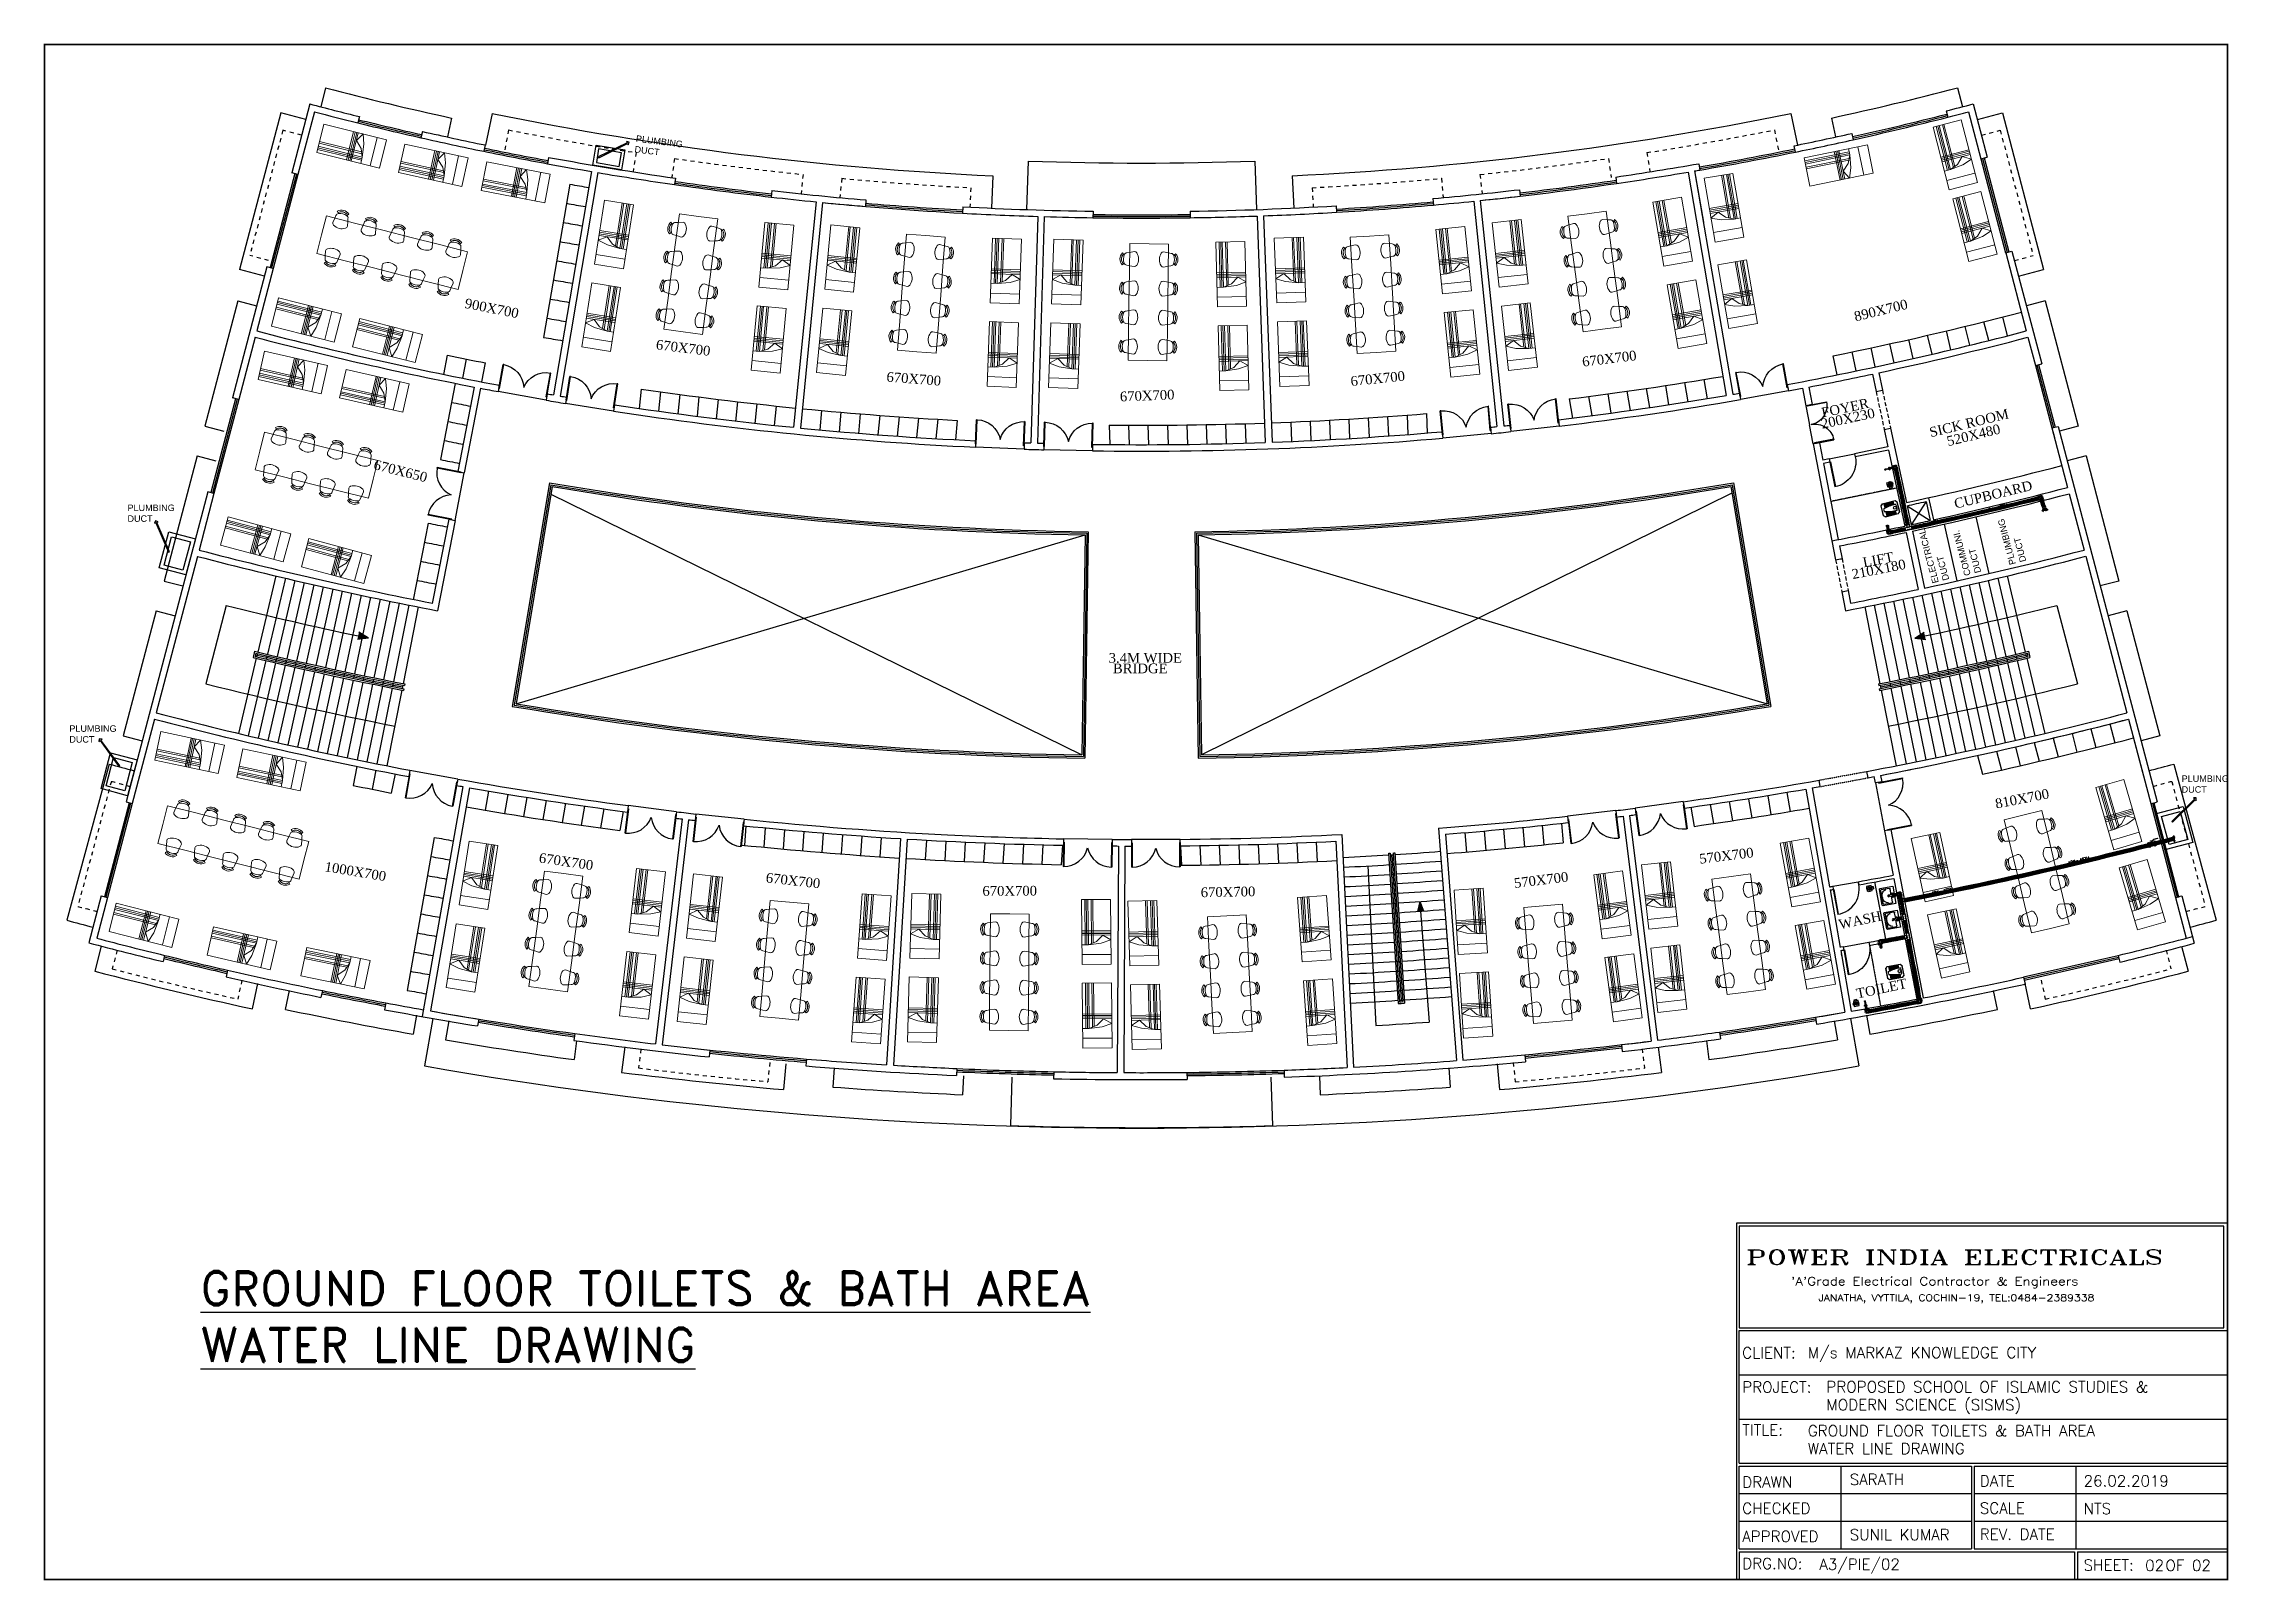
# Model space of a CAD drawing. Header units: metres. Extents: x 159409 to 239023, y 50504 to 95165.
# Drawn here: x 190262 to 197011, y 73285 to 78032 of the extents above; entities that cross this region are included whole.
import ezdxf
from ezdxf.enums import TextEntityAlignment as Align

# ---------------------------------------------------------------- set-up
doc = ezdxf.new("R2010")
doc.units = ezdxf.units.M
doc.header["$MEASUREMENT"] = 0
doc.set_wipeout_variables(frame=1)
for name, pattern in [('09.MASON DET$0$HIDDEN', [0.125, 0.0625, -0.0625]), ('CONTINU', [0]), ('DASHED', [0.1875, 0.125, -0.0625]), ('HIDDEN', [0.125, 0.0625, -0.0625]), ('HIDDEN2', [0.1875, 0.125, -0.0625])]:
    doc.linetypes.add(name, pattern=pattern)
for name, color, linetype, lineweight in [('_Annotations', 1, 'Continuous', 25), ('cad-block.com', 7, 'Continuous', 5), ('FURN', 8, 'Continuous', 5), ('RJ- ANGLEValve', 1, 'Continuous', 25), ('RJ- D - TEXT', 7, 'Continuous', 20), ('RJ- DRA- FLOOR TRAP', 8, 'Continuous', 30), ('RJ- DRA-WASTE PIPE', 130, 'Continuous', 30), ('RJ- WS - SOLAR HW', 232, 'Continuous', 30), ('RJ- WS- COLD WATER', 152, 'Continuous', 30)]:
    doc.layers.add(name, color=color, linetype=linetype, lineweight=lineweight)
for name, color, linetype in [('A-TEXT', 3, 'Continuous'), ('SANTEH', 7, 'Continuous'), ('TEXT', 3, 'Continuous')]:
    doc.layers.add(name, color=color, linetype=linetype)
doc.styles.add('DIM', font='times.ttf', dxfattribs={"height": 0.3})
doc.styles.add('RJ', font='romans.shx')
doc.styles.add('ROMAND', font='ROMAND.shx')
doc.styles.add('ROMANT', font='romant', dxfattribs={"width": 0.8, "oblique": 1, "height": 3})
doc.styles.get("Standard").update_dxf_attribs({"font": 'times.ttf', "height": 18})
doc.styles.add('Standard 360', font='arial.ttf')

msp = doc.modelspace()

# ---------------------------------------------------------------- texts
at = {"color": 4, "style": 'ROMAND'}
for s, p in [('CLIENT:', (195508.881, 73970.588)), ('PROJECT:', (195508.881, 73864.897)), ('TITLE:', (195508.881, 73731.961)), ('DRAWN', (195508.881, 73571.36)), ('DATE', (196242.822, 73574.746)), ('CHECKED', (195508.881, 73490.296)), ('SCALE', (196242.822, 73490.845)), ('APPROVED', (195508.881, 73403.74)), ('REV. DATE', (196242.822, 73410.317)), ('DRG.NO:', (195508.881, 73319.656)), ('SHEET:', (196563.503, 73314.926))]:
    msp.add_text(s, height=34.1561, dxfattribs=at).set_placement(p)
at = {"color": 244, "style": 'ROMAND'}
for s, height, p in [('M/s MARKAZ KNOWLEDGE CITY', 34.15611, (195711.558, 73971.275)), ('PROPOSED SCHOOL OF ISLAMIC STUDIES &', 34.15611, (195768.865, 73865.544)), ('MODERN SCIENCE (SISMS)', 34.15611, (195768.865, 73810.353)), ('WATER LINE DRAWING ', 34.15611, (195711.558, 73674.687)), ('GROUND FLOOR TOILETS & BATH AREA ', 34.15611, (195711.558, 73729.878)), ('SARATH', 34.1561, (195841.034, 73579.547)), ('26.02.2019', 34.1561, (196563.503, 73574.746)), ('NTS', 34.1561, (196563.503, 73489.355)), ('SUNIL KUMAR', 34.15611, (195841.034, 73408.767)), ('A3/PIE/02', 34.1561, (195747.164, 73317.308)), ('02', 34.1561, (196753.602, 73314.171)), ('   OF 02', 34.1561, (196739.939, 73314.171))]:
    msp.add_text(s, height=height, dxfattribs=at).set_placement(p)
at = {"color": 232, "linetype": 'ByBlock', "insert": (190745.707, 74239.786), "char_height": 105, "attachment_point": 1}
msp.add_mtext_dynamic_manual_height_columns('{\\Fromand|c0;\\L\\C0;GROUND FLOOR TOILETS & BATH AREA \\PWATER LINE DRAWING}', width=4145.48349, gutter_width=12.5, heights=[0], dxfattribs=at)
at = {"layer": '_Annotations', "char_height": 8.45393, "attachment_point": 1, "style": 'Standard 360'}
for s, insert, rotation in [('{\\H2.3658x;PLUMBING \\PDUCT}', (192092.789, 77749.412, 0.447), 352.7223807), ('{\\H2.3658x;ELECTRICAL \\PDUCT}', (196097.038, 76362.901, 0.421), 104.7175682), ('{\\H2.3658x; \\PPLUMBING\\PDUCT}', (196302.882, 76411.525, 0.421), 104.7175682), ('{\\H2.3658x;COMMUNI.\\PDUCT}', (196195.963, 76386.01, 0.421), 104.7175682)]:
    msp.add_mtext(s, dxfattribs=dict(at, insert=insert, rotation=rotation))
for insert in [(190520.625, 76608.211, 0.842), (190341.011, 75926.221, 0.842), (196866.408, 75771.475, 0.842)]:
    msp.add_mtext('{\\H2.3658x;PLUMBING \\PDUCT}', dxfattribs=dict(at, insert=insert))
at = {"layer": 'A-TEXT'}
for s, rotation, p in [('900X700', 348.9284755, (191645.974, 77214.74, 0.421)), ('890X700', 13.6761891, (195937.125, 77208.509, 0.421)), ('670X700', 352.951623, (192237.392, 77092.675, 0.421)), ('670X700', 6.971922, (195098.263, 77059.391, 0.421)), ('670X700', 355.6354469, (192949.7, 76996.825, 0.421)), ('670X700', 5.8134739, (194382.869, 76997.707, 0.421)), ('670X700', 2.2138609, (193670.63, 76945.151, 0.421)), ('SICK ROOM', 13.6761891, (196209.647, 76860.24)), ('520X480', 13.6761891, (196223.466, 76823.069)), ('670X650', 345.8245505, (191364.205, 76712.105, 0.421)), ('CUPBOARD', 13.6761891, (196284.213, 76639.411)), ('210X180', 11.0715245, (195930.652, 76408.781, 0.421)), ('LIFT', 11.0715245, (195928.69, 76438.111, 0.421)), ('810X700', 11.0715245, (196373.511, 75699.896, 1.263)), ('670X700', 351.7873404, (191875.725, 75505.511, 0.421)), ('570X700', 6.971922, (195459.996, 75523.761, 0.421)), ('1000X700', 350.6376123, (191224.844, 75474.986, 0.421)), ('670X700', 353.5946658, (192576.817, 75446.704, 0.421)), ('570X700', 6.971922, (194887.638, 75448.678, 0.421)), ('670X700', 0.2700168, (193245.983, 75415.077, 0.421)), ('670X700', 1.0474825, (193920.401, 75411.799, 0.421))]:
    msp.add_text(s, height=30, rotation=rotation, dxfattribs=at).set_placement(p, align=Align.MIDDLE)
at = {"layer": 'RJ- D - TEXT', "lineweight": 20, "style": 'RJ', "width": 0.9}
for s, rotation, p in [('25%%Cw ASTM', 101.960494, (196014.638, 76598.093, 0.44)), ('40%%Cw ASTM', 13.8945857, (196263.508, 76584.563, 0.421)), ('40%%Cw ASTM', 13.8945857, (196050.371, 76535.445, 0.421)), ('40%%Cw ASTM', 13.8945857, (196516.625, 75495.72, 0.856)), ('40%%Cw ASTM', 12.1288497, (196094.527, 75401.705, 0.856)), ('25%%Cw ', 11.6857035, (195961.385, 75257.803, 0.421)), ('40%%Cw', 100.3467655, (196023.844, 75285.26, -0.018)), ('40%%Cw', 100.3467655, (196047.574, 75160.201, 0.399)), ('25%%Cw ', 11.6857035, (195948.802, 75047.659, 0.421))]:
    msp.add_text(s, height=10, rotation=rotation, dxfattribs=at).set_placement(p)
at = {"layer": 'TEXT', "lineweight": -2, "ltscale": 2, "char_height": 30, "width": 355.21968, "attachment_point": 7, "style": 'DIM'}
for s, insert, rotation in [('{\\C3;FOYER}', (195757.271, 76876.608, 0.421), 11.9655285), ('{\\C3;200X230}', (195756.051, 76841.954, 0.421), 11.9655285), ('{\\C3;3.4M WIDE }', (193551.64, 76118.922, 0.842), 359.9850569), ('{\\C3;BRIDGE}', (193564.781, 76086.701, 0.842), 359.9850569), ('{\\C3;WASH}', (195810.572, 75295.31, 1.715), 11.9655285), ('{\\C3;TOILET}', (195864.638, 75081.769), 11.9655285)]:
    msp.add_mtext(s, dxfattribs=dict(at, insert=insert, rotation=rotation))

# ---------------------------------------------------------------- blocks, each defined once
blk = doc.blocks.new('A$C25933C84')
at = {"linetype": 'Continuous'}
for p, q in [((0, 0.9), (2, 0.9)), ((0, 0), (0, 0.9)), ((0.3, 0.9), (0.3, 0)), ((0.6, 0.7), (0.6, 0.9)), ((0.65, 0.3), (0.6, 0.7)), ((0.7, 0.45), (0.6, 0.7)), ((2, 0.9), (2, 0)), ((0.75, 0), (0.65, 0.3)), ((0.9, 0.25), (0.7, 0.45)), ((0.75, 0), (0.9, 0.25)), ((2, 0), (0, 0))]:
    blk.add_line(p, q, dxfattribs=at)
for p, q in [((0.6, 0.8), (2, 0.8)), ((0.6, 0.75), (2, 0.75)), ((0.6, 0.7), (2, 0.7)), ((0.9, 0), (0.9, 0.9)), ((0.95, 0), (0.95, 0.9)), ((1, 0), (1, 0.9)), ((1.05, 0), (1.05, 0.9)), ((0.64, 0.6), (2, 0.6)), ((0.66, 0.55), (2, 0.55))]:
    blk.add_line(p, q)
blk = doc.blocks.new('d2')
at = {"color": 8, "ltscale": 8}
for p, q in [((-334.226, -186.743, 9945.752), (-334.206, -186.739, 9945.752)), ((-334.082, -187.479, 9945.752), (-334.226, -186.743, 9945.752)), ((-334.062, -187.475, 9945.752), (-334.206, -186.739, 9945.752)), ((-332.772, -186.458, 9945.752), (-332.753, -186.454, 9945.752)), ((-332.628, -187.194, 9945.752), (-332.772, -186.458, 9945.752)), ((-332.609, -187.19, 9945.752), (-332.753, -186.454, 9945.752)), ((-332.753, -186.454, 9945.752), (-332.753, -186.454, 9945.732)), ((-332.753, -186.454, 9945.732), (-332.753, -186.454, 9945.732)), ((-334.082, -187.479, 9945.752), (-334.062, -187.475, 9945.752)), ((-334.063, -187.577, 9945.752), (-332.589, -187.288, 9945.752)), ((-332.628, -187.194, 9945.752), (-332.609, -187.19, 9945.752))]:
    blk.add_line(p, q, dxfattribs=at)
for centre, start, end in [((-334.062, -187.475, 9945.752), 24.14382, 101.09203), ((-332.628, -187.194, 9945.752), 101.09203, 178.04024)]:
    blk.add_arc(centre, 0.75, start, end, dxfattribs=at)
blk = doc.blocks.new('FREGTET')
at = {"layer": 'FURN'}
for p, q in [((-154.994, 109.041, -2766.571), (-155.133, 108.458, -2766.571)), ((-154.118, 108.833, -2766.571), (-154.994, 109.041, -2766.571)), ((-154.732, 108.979, -2766.571), (-154.793, 108.838, -2766.571)), ((-154.698, 109.057, -2766.571), (-154.732, 108.979, -2766.571)), ((-154.698, 109.057, -2766.571), (-154.732, 108.979, -2766.571)), ((-154.66, 109.191, -2766.571), (-154.635, 109.149, -2766.571)), ((-154.66, 109.191, -2766.571), (-154.635, 109.149, -2766.571)), ((-154.617, 109.122, -2766.571), (-154.635, 109.149, -2766.571)), ((-154.617, 109.122, -2766.571), (-154.635, 109.149, -2766.571)), ((-154.369, 109.063, -2766.571), (-154.341, 109.079, -2766.571)), ((-154.369, 109.063, -2766.571), (-154.341, 109.079, -2766.571)), ((-154.3, 109.105, -2766.571), (-154.341, 109.079, -2766.571)), ((-154.3, 109.105, -2766.571), (-154.341, 109.079, -2766.571)), ((-154.34, 108.731, -2766.571), (-154.331, 108.884, -2766.571)), ((-154.331, 108.884, -2766.571), (-154.327, 108.968, -2766.571)), ((-154.331, 108.884, -2766.571), (-154.327, 108.968, -2766.571)), ((-153.243, 108.625, -2766.571), (-154.118, 108.833, -2766.571)), ((-153.856, 108.771, -2766.571), (-153.917, 108.63, -2766.571)), ((-153.822, 108.848, -2766.571), (-153.856, 108.771, -2766.571)), ((-153.822, 108.848, -2766.571), (-153.856, 108.771, -2766.571)), ((-153.784, 108.982, -2766.571), (-153.76, 108.941, -2766.571)), ((-153.784, 108.982, -2766.571), (-153.76, 108.941, -2766.571)), ((-153.742, 108.914, -2766.571), (-153.76, 108.941, -2766.571)), ((-153.742, 108.914, -2766.571), (-153.76, 108.941, -2766.571)), ((-153.493, 108.854, -2766.571), (-153.465, 108.871, -2766.571)), ((-153.493, 108.854, -2766.571), (-153.465, 108.871, -2766.571)), ((-153.425, 108.897, -2766.571), (-153.465, 108.871, -2766.571)), ((-153.425, 108.897, -2766.571), (-153.465, 108.871, -2766.571)), ((-153.464, 108.523, -2766.571), (-153.456, 108.676, -2766.571)), ((-153.456, 108.676, -2766.571), (-153.451, 108.76, -2766.571)), ((-153.456, 108.676, -2766.571), (-153.451, 108.76, -2766.571)), ((-152.908, 108.774, -2766.571), (-152.884, 108.732, -2766.571)), ((-152.908, 108.774, -2766.571), (-152.884, 108.732, -2766.571)), ((-152.866, 108.705, -2766.571), (-152.884, 108.732, -2766.571)), ((-152.866, 108.705, -2766.571), (-152.884, 108.732, -2766.571)), ((-152.618, 108.646, -2766.571), (-152.59, 108.663, -2766.571)), ((-152.618, 108.646, -2766.571), (-152.59, 108.663, -2766.571)), ((-152.549, 108.689, -2766.571), (-152.59, 108.663, -2766.571)), ((-152.549, 108.689, -2766.571), (-152.59, 108.663, -2766.571)), ((-155.271, 107.874, -2766.571), (-155.133, 108.458, -2766.571)), ((-152.367, 108.417, -2766.571), (-153.243, 108.625, -2766.571)), ((-152.98, 108.563, -2766.571), (-153.042, 108.422, -2766.571)), ((-152.946, 108.64, -2766.571), (-152.98, 108.563, -2766.571)), ((-152.946, 108.64, -2766.571), (-152.98, 108.563, -2766.571)), ((-152.589, 108.314, -2766.571), (-152.58, 108.468, -2766.571)), ((-152.58, 108.468, -2766.571), (-152.576, 108.552, -2766.571)), ((-152.58, 108.468, -2766.571), (-152.576, 108.552, -2766.571)), ((-151.491, 108.209, -2766.571), (-152.367, 108.417, -2766.571)), ((-152.105, 108.355, -2766.571), (-152.166, 108.214, -2766.571)), ((-152.071, 108.432, -2766.571), (-152.105, 108.355, -2766.571)), ((-152.071, 108.432, -2766.571), (-152.105, 108.354, -2766.571)), ((-152.033, 108.566, -2766.571), (-152.008, 108.524, -2766.571)), ((-152.033, 108.566, -2766.571), (-152.008, 108.524, -2766.571)), ((-151.991, 108.497, -2766.571), (-152.008, 108.524, -2766.571)), ((-151.991, 108.497, -2766.571), (-152.008, 108.524, -2766.571)), ((-151.742, 108.438, -2766.571), (-151.714, 108.454, -2766.571)), ((-151.742, 108.438, -2766.571), (-151.714, 108.454, -2766.571)), ((-151.674, 108.481, -2766.571), (-151.714, 108.454, -2766.571)), ((-151.674, 108.481, -2766.571), (-151.714, 108.454, -2766.571)), ((-151.713, 108.106, -2766.571), (-151.705, 108.259, -2766.571)), ((-151.705, 108.259, -2766.571), (-151.7, 108.344, -2766.571)), ((-151.705, 108.259, -2766.571), (-151.7, 108.344, -2766.571)), ((-151.63, 107.625, -2766.571), (-151.491, 108.209, -2766.571)), ((-154.396, 107.666, -2766.571), (-155.271, 107.874, -2766.571)), ((-155.04, 107.59, -2766.571), (-154.999, 107.617, -2766.571)), ((-155.04, 107.59, -2766.571), (-154.999, 107.617, -2766.571)), ((-155.014, 107.727, -2766.571), (-155.009, 107.812, -2766.571)), ((-155.014, 107.727, -2766.571), (-155.009, 107.811, -2766.571)), ((-155.009, 107.811, -2766.571), (-155.001, 107.965, -2766.571)), ((-154.971, 107.633, -2766.571), (-154.999, 107.617, -2766.571)), ((-154.971, 107.633, -2766.571), (-154.999, 107.617, -2766.571)), ((-154.723, 107.574, -2766.571), (-154.705, 107.547, -2766.571)), ((-154.723, 107.574, -2766.571), (-154.705, 107.547, -2766.571)), ((-154.681, 107.505, -2766.571), (-154.705, 107.547, -2766.571)), ((-154.681, 107.505, -2766.571), (-154.705, 107.547, -2766.571)), ((-154.609, 107.716, -2766.571), (-154.643, 107.639, -2766.571)), ((-154.609, 107.716, -2766.571), (-154.643, 107.639, -2766.571)), ((-154.547, 107.857, -2766.571), (-154.609, 107.716, -2766.571)), ((-153.52, 107.458, -2766.571), (-154.396, 107.666, -2766.571)), ((-154.164, 107.382, -2766.571), (-154.124, 107.408, -2766.571)), ((-154.164, 107.382, -2766.571), (-154.124, 107.408, -2766.571)), ((-154.138, 107.519, -2766.571), (-154.133, 107.603, -2766.571)), ((-154.138, 107.519, -2766.571), (-154.133, 107.603, -2766.571)), ((-154.133, 107.603, -2766.571), (-154.125, 107.756, -2766.571)), ((-154.096, 107.425, -2766.571), (-154.124, 107.408, -2766.571)), ((-154.096, 107.425, -2766.571), (-154.124, 107.408, -2766.571)), ((-153.847, 107.366, -2766.571), (-153.83, 107.338, -2766.571)), ((-153.847, 107.366, -2766.571), (-153.83, 107.338, -2766.571)), ((-153.805, 107.297, -2766.571), (-153.83, 107.338, -2766.571)), ((-153.805, 107.297, -2766.571), (-153.83, 107.338, -2766.571)), ((-153.733, 107.508, -2766.571), (-153.767, 107.431, -2766.571)), ((-153.733, 107.508, -2766.571), (-153.767, 107.431, -2766.571)), ((-153.672, 107.649, -2766.571), (-153.733, 107.508, -2766.571)), ((-152.645, 107.249, -2766.571), (-153.52, 107.458, -2766.571)), ((-153.262, 107.311, -2766.571), (-153.258, 107.395, -2766.571)), ((-153.262, 107.311, -2766.571), (-153.258, 107.395, -2766.571)), ((-153.258, 107.395, -2766.571), (-153.249, 107.548, -2766.571)), ((-152.796, 107.441, -2766.571), (-152.858, 107.3, -2766.571)), ((-152.382, 107.187, -2766.571), (-152.374, 107.34, -2766.571)), ((-151.63, 107.625, -2766.571), (-151.769, 107.041, -2766.571)), ((-153.289, 107.174, -2766.571), (-153.248, 107.2, -2766.571)), ((-153.289, 107.174, -2766.571), (-153.248, 107.2, -2766.571)), ((-153.22, 107.216, -2766.571), (-153.248, 107.2, -2766.571)), ((-153.22, 107.216, -2766.571), (-153.248, 107.2, -2766.571)), ((-152.972, 107.157, -2766.571), (-152.954, 107.13, -2766.571)), ((-152.972, 107.157, -2766.571), (-152.954, 107.13, -2766.571)), ((-152.93, 107.089, -2766.571), (-152.954, 107.13, -2766.571)), ((-152.93, 107.089, -2766.571), (-152.954, 107.13, -2766.571)), ((-152.858, 107.3, -2766.571), (-152.892, 107.223, -2766.571)), ((-152.858, 107.3, -2766.571), (-152.892, 107.223, -2766.571)), ((-151.769, 107.041, -2766.571), (-152.645, 107.249, -2766.571)), ((-152.413, 106.966, -2766.571), (-152.373, 106.992, -2766.571)), ((-152.413, 106.966, -2766.571), (-152.373, 106.992, -2766.571)), ((-152.387, 107.103, -2766.571), (-152.382, 107.187, -2766.571)), ((-152.387, 107.103, -2766.571), (-152.382, 107.187, -2766.571)), ((-152.345, 107.008, -2766.571), (-152.373, 106.992, -2766.571)), ((-152.345, 107.008, -2766.571), (-152.373, 106.992, -2766.571)), ((-152.096, 106.949, -2766.571), (-152.078, 106.922, -2766.571)), ((-152.096, 106.949, -2766.571), (-152.078, 106.922, -2766.571)), ((-152.054, 106.88, -2766.571), (-152.078, 106.922, -2766.571)), ((-152.054, 106.88, -2766.571), (-152.078, 106.922, -2766.571)), ((-151.982, 107.092, -2766.571), (-152.016, 107.014, -2766.571)), ((-151.982, 107.092, -2766.571), (-152.016, 107.014, -2766.571)), ((-151.921, 107.233, -2766.571), (-151.982, 107.092, -2766.571))]:
    blk.add_line(p, q, dxfattribs=at)
for centre, radius, start, end in [((-154.711, 108.819, -2766.571), 0.0847, 166.62972, 224.39877), ((-154.711, 108.819, -2766.571), 0.0847, 166.62972, 224.39877), ((-154.512, 109.013, -2766.571), 0.363, 224.39877, 288.86067), ((-154.512, 109.013, -2766.571), 0.363, 224.39877, 288.86067), ((-154.615, 109.037, -2766.571), 0.0847, 91.51477, 166.62972), ((-154.615, 109.037, -2766.571), 0.0847, 91.51477, 166.62972), ((-154.525, 108.959, -2766.571), 0.268, 33.0269, 120.23254), ((-154.525, 108.959, -2766.571), 0.268, 33.0269, 120.23254), ((-154.525, 108.959, -2766.571), 0.219, 33.0269, 120.23254), ((-154.525, 108.959, -2766.571), 0.219, 46.27751, 120.23254), ((-154.576, 108.746, -2766.571), 0.378, 56.89095, 96.36849), ((-154.576, 108.746, -2766.571), 0.378, 56.89095, 96.36849), ((-154.422, 108.75, -2766.571), 0.0847, 288.86067, 346.62972), ((-154.422, 108.75, -2766.571), 0.0847, 288.86067, 346.62972), ((-154.409, 108.988, -2766.571), 0.0847, 346.62972, 61.74466), ((-154.409, 108.988, -2766.571), 0.0847, 346.62972, 61.74466), ((-153.74, 108.829, -2766.571), 0.0847, 91.51477, 166.62972), ((-153.74, 108.829, -2766.571), 0.0847, 91.51477, 166.62972), ((-153.649, 108.751, -2766.571), 0.268, 33.0269, 120.23254), ((-153.649, 108.751, -2766.571), 0.268, 33.0269, 120.23254), ((-153.649, 108.751, -2766.571), 0.219, 33.0269, 120.23254), ((-153.649, 108.751, -2766.571), 0.219, 46.27751, 120.23254), ((-153.7, 108.538, -2766.571), 0.378, 56.89095, 96.36849), ((-153.7, 108.538, -2766.571), 0.378, 56.89095, 96.36849), ((-153.534, 108.78, -2766.571), 0.0847, 346.62972, 61.74466), ((-153.534, 108.78, -2766.571), 0.0847, 346.62972, 61.74466), ((-152.864, 108.621, -2766.571), 0.0847, 91.51477, 166.62972), ((-152.864, 108.621, -2766.571), 0.0847, 91.51477, 166.62972), ((-152.774, 108.543, -2766.571), 0.268, 33.0269, 120.23254), ((-152.774, 108.543, -2766.571), 0.268, 33.0269, 120.23254), ((-152.774, 108.543, -2766.571), 0.219, 33.0269, 120.23254), ((-152.774, 108.543, -2766.571), 0.219, 46.27751, 120.23254), ((-152.824, 108.33, -2766.571), 0.378, 56.89095, 96.36849), ((-152.824, 108.33, -2766.571), 0.378, 56.89095, 96.36849), ((-154.918, 107.945, -2766.571), 0.0847, 108.86067, 166.62972), ((-154.918, 107.945, -2766.571), 0.0847, 108.86067, 166.62972), ((-154.828, 107.682, -2766.571), 0.363, 44.39877, 108.86067), ((-154.828, 107.682, -2766.571), 0.363, 44.39877, 108.86067), ((-153.835, 108.611, -2766.571), 0.0847, 166.62972, 224.39877), ((-153.835, 108.611, -2766.571), 0.0847, 166.62972, 224.39877), ((-153.636, 108.805, -2766.571), 0.363, 224.39877, 288.86067), ((-153.636, 108.805, -2766.571), 0.363, 224.39877, 288.86067), ((-153.547, 108.542, -2766.571), 0.0847, 288.86067, 346.62972), ((-153.547, 108.542, -2766.571), 0.0847, 288.86067, 346.62972), ((-152.959, 108.403, -2766.571), 0.0847, 166.62972, 224.39877), ((-152.959, 108.403, -2766.571), 0.0847, 166.62972, 224.39877), ((-152.761, 108.597, -2766.571), 0.363, 224.39877, 288.86067), ((-152.761, 108.597, -2766.571), 0.363, 224.39877, 288.86067), ((-152.671, 108.334, -2766.571), 0.0847, 288.86067, 346.62972), ((-152.671, 108.334, -2766.571), 0.0847, 288.86067, 346.62972), ((-152.658, 108.572, -2766.571), 0.0847, 346.62972, 61.74466), ((-152.658, 108.572, -2766.571), 0.0847, 346.62972, 61.74466), ((-152.084, 108.194, -2766.571), 0.0847, 166.62972, 224.39877), ((-152.084, 108.194, -2766.571), 0.0847, 166.62972, 224.39877), ((-151.885, 108.389, -2766.571), 0.363, 224.39877, 288.86067), ((-151.885, 108.389, -2766.571), 0.363, 224.39877, 288.86067), ((-151.988, 108.413, -2766.571), 0.0847, 91.51477, 166.62972), ((-151.988, 108.413, -2766.571), 0.0847, 91.51477, 166.62972), ((-151.898, 108.335, -2766.571), 0.268, 33.0269, 120.23254), ((-151.898, 108.335, -2766.571), 0.268, 33.0269, 120.23254), ((-151.898, 108.335, -2766.571), 0.219, 33.0269, 120.23254), ((-151.898, 108.335, -2766.571), 0.219, 46.27751, 120.23254), ((-151.949, 108.122, -2766.571), 0.378, 56.89095, 96.36849), ((-151.949, 108.122, -2766.571), 0.378, 56.89095, 96.36849), ((-151.795, 108.126, -2766.571), 0.0847, 288.86067, 346.62972), ((-151.795, 108.126, -2766.571), 0.0847, 288.86067, 346.62972), ((-151.782, 108.364, -2766.571), 0.0847, 346.62972, 61.74466), ((-151.782, 108.364, -2766.571), 0.0847, 346.62972, 61.74466), ((-154.816, 107.736, -2766.571), 0.268, 213.0269, 300.23254), ((-154.816, 107.736, -2766.571), 0.268, 213.0269, 300.23254), ((-154.931, 107.707, -2766.571), 0.0847, 166.62972, 241.74466), ((-154.931, 107.707, -2766.571), 0.0847, 166.62972, 241.74466), ((-154.816, 107.736, -2766.571), 0.219, 213.0269, 300.23254), ((-154.816, 107.736, -2766.571), 0.219, 213.0269, 286.98192), ((-154.765, 107.949, -2766.571), 0.378, 236.89095, 276.36849), ((-154.765, 107.949, -2766.571), 0.378, 236.89095, 276.36849), ((-154.725, 107.658, -2766.571), 0.0847, 271.51477, 346.62972), ((-154.725, 107.658, -2766.571), 0.0847, 271.51477, 346.62972), ((-154.63, 107.876, -2766.571), 0.0847, 346.62972, 44.39877), ((-154.63, 107.876, -2766.571), 0.0847, 346.62972, 44.39877), ((-153.94, 107.528, -2766.571), 0.268, 213.0269, 300.23254), ((-153.94, 107.528, -2766.571), 0.268, 213.0269, 300.23254), ((-154.056, 107.499, -2766.571), 0.0847, 166.62972, 241.74466), ((-154.056, 107.499, -2766.571), 0.0847, 166.62972, 241.74466), ((-154.043, 107.737, -2766.571), 0.0847, 108.86067, 166.62972), ((-154.043, 107.737, -2766.571), 0.0847, 108.86067, 166.62972), ((-153.94, 107.528, -2766.571), 0.219, 213.0269, 300.23254), ((-153.94, 107.528, -2766.571), 0.219, 213.0269, 286.98192), ((-153.889, 107.741, -2766.571), 0.378, 236.89095, 276.36849), ((-153.889, 107.741, -2766.571), 0.378, 236.89095, 276.36849), ((-153.953, 107.474, -2766.571), 0.363, 44.39877, 108.86067), ((-153.953, 107.474, -2766.571), 0.363, 44.39877, 108.86067), ((-153.85, 107.45, -2766.571), 0.0847, 271.51477, 346.62972), ((-153.85, 107.45, -2766.571), 0.0847, 271.51477, 346.62972), ((-153.754, 107.668, -2766.571), 0.0847, 346.62972, 44.39877), ((-153.754, 107.668, -2766.571), 0.0847, 346.62972, 44.39877), ((-153.18, 107.291, -2766.571), 0.0847, 166.62972, 241.74466), ((-153.18, 107.291, -2766.571), 0.0847, 166.62972, 241.74466), ((-153.167, 107.529, -2766.571), 0.0847, 108.86067, 166.62972), ((-153.167, 107.529, -2766.571), 0.0847, 108.86067, 166.62972), ((-153.077, 107.266, -2766.571), 0.363, 44.39877, 108.86067), ((-153.077, 107.266, -2766.571), 0.363, 44.39877, 108.86067), ((-152.879, 107.46, -2766.571), 0.0847, 346.62972, 44.39877), ((-152.879, 107.46, -2766.571), 0.0847, 346.62972, 44.39877), ((-152.291, 107.321, -2766.571), 0.0847, 108.86067, 166.62972), ((-152.291, 107.321, -2766.571), 0.0847, 108.86067, 166.62972), ((-152.202, 107.058, -2766.571), 0.363, 44.39877, 108.86067), ((-152.202, 107.058, -2766.571), 0.363, 44.39877, 108.86067), ((-152.003, 107.252, -2766.571), 0.0847, 346.62972, 44.39877), ((-152.003, 107.252, -2766.571), 0.0847, 346.62972, 44.39877), ((-153.064, 107.32, -2766.571), 0.268, 213.0269, 300.23254), ((-153.064, 107.32, -2766.571), 0.268, 213.0269, 300.23254), ((-153.064, 107.32, -2766.571), 0.219, 213.0269, 300.23254), ((-153.064, 107.32, -2766.571), 0.219, 213.0269, 286.98192), ((-153.014, 107.533, -2766.571), 0.378, 236.89095, 276.36849), ((-153.014, 107.533, -2766.571), 0.378, 236.89095, 276.36849), ((-152.974, 107.242, -2766.571), 0.0847, 271.51477, 346.62972), ((-152.974, 107.242, -2766.571), 0.0847, 271.51477, 346.62972), ((-152.189, 107.112, -2766.571), 0.268, 213.0269, 300.23254), ((-152.189, 107.112, -2766.571), 0.268, 213.0269, 300.23254), ((-152.304, 107.083, -2766.571), 0.0847, 166.62972, 241.74466), ((-152.304, 107.083, -2766.571), 0.0847, 166.62972, 241.74466), ((-152.189, 107.112, -2766.571), 0.219, 213.0269, 300.23254), ((-152.189, 107.112, -2766.571), 0.219, 213.0269, 286.98192), ((-152.138, 107.325, -2766.571), 0.378, 236.89095, 276.36849), ((-152.138, 107.325, -2766.571), 0.378, 236.89095, 276.36849), ((-152.098, 107.034, -2766.571), 0.0847, 271.51477, 346.62972), ((-152.098, 107.034, -2766.571), 0.0847, 271.51477, 346.62972)]:
    blk.add_arc(centre, radius, start, end, dxfattribs=at)
blk = doc.blocks.new('xfgdz')
at = {"layer": 'FURN'}
for p, q in [((146264.1, -13156.7, 0.4), (146268.2, -13159.3, 0.4)), ((146264.1, -13156.7, 0.4), (146268.2, -13159.3, 0.4)), ((146271, -13160.9, 0.4), (146268.2, -13159.3, 0.4)), ((146271, -13160.9, 0.4), (146268.2, -13159.3, 0.4)), ((146295.7, -13154.6, 0.4), (146297.5, -13151.9, 0.4)), ((146295.7, -13154.6, 0.4), (146297.5, -13151.9, 0.4)), ((146299.9, -13147.7, 0.4), (146297.5, -13151.9, 0.4)), ((146299.9, -13147.7, 0.4), (146297.5, -13151.9, 0.4)), ((146333.5, -13162.1, 0.4), (146420.8, -13140, 0.4)), ((146351.3, -13134.6, 0.4), (146355.4, -13137.2, 0.4)), ((146351.3, -13134.6, 0.4), (146355.4, -13137.2, 0.4)), ((146354.7, -13156.7, 0.4), (146354.2, -13148.3, 0.4)), ((146354.7, -13156.7, 0.4), (146354.2, -13148.3, 0.4)), ((146355.8, -13172, 0.4), (146354.7, -13156.7, 0.4)), ((146358.2, -13138.8, 0.4), (146355.4, -13137.2, 0.4)), ((146358.2, -13138.8, 0.4), (146355.4, -13137.2, 0.4)), ((146383, -13132.5, 0.4), (146384.7, -13129.8, 0.4)), ((146383, -13132.5, 0.4), (146384.7, -13129.8, 0.4)), ((146387.1, -13125.6, 0.4), (146384.7, -13129.8, 0.4)), ((146387.1, -13125.6, 0.4), (146384.7, -13129.8, 0.4)), ((146391.1, -13138.9, 0.4), (146394.6, -13146.6, 0.4)), ((146391.1, -13138.9, 0.4), (146394.6, -13146.6, 0.4)), ((146394.6, -13146.6, 0.4), (146401, -13160.6, 0.4)), ((146420.8, -13140, 0.4), (146435.5, -13198.2, 0.4)), ((146002.3, -13223, 0.4), (146006.4, -13225.6, 0.4)), ((146002.3, -13223, 0.4), (146006.4, -13225.6, 0.4)), ((146009.3, -13227.1, 0.4), (146006.4, -13225.6, 0.4)), ((146009.3, -13227.1, 0.4), (146006.4, -13225.6, 0.4)), ((146034, -13220.9, 0.4), (146035.7, -13218.2, 0.4)), ((146034, -13220.9, 0.4), (146035.7, -13218.2, 0.4)), ((146038.1, -13213.9, 0.4), (146035.7, -13218.2, 0.4)), ((146038.1, -13213.9, 0.4), (146035.7, -13218.2, 0.4)), ((146042.1, -13227.3, 0.4), (146045.6, -13235, 0.4)), ((146042.1, -13227.3, 0.4), (146045.6, -13235, 0.4)), ((146071.8, -13228.4, 0.4), (146159, -13206.3, 0.4)), ((146089.6, -13200.9, 0.4), (146093.7, -13203.5, 0.4)), ((146089.6, -13200.9, 0.4), (146093.7, -13203.5, 0.4)), ((146093, -13223, 0.4), (146092.4, -13214.5, 0.4)), ((146093, -13223, 0.4), (146092.4, -13214.5, 0.4)), ((146093, -13223, 0.4), (146092.4, -13214.5, 0.4)), ((146093, -13223, 0.4), (146092.4, -13214.5, 0.4)), ((146094.1, -13238.3, 0.4), (146093, -13223, 0.4)), ((146096.5, -13205.1, 0.4), (146093.7, -13203.5, 0.4)), ((146096.5, -13205.1, 0.4), (146093.7, -13203.5, 0.4)), ((146121.3, -13198.8, 0.4), (146123, -13196.1, 0.4)), ((146121.3, -13198.8, 0.4), (146123, -13196.1, 0.4)), ((146125.4, -13191.8, 0.4), (146123, -13196.1, 0.4)), ((146125.4, -13191.8, 0.4), (146123, -13196.1, 0.4)), ((146129.4, -13205.2, 0.4), (146132.9, -13212.9, 0.4)), ((146129.4, -13205.2, 0.4), (146132.9, -13212.9, 0.4)), ((146132.9, -13212.9, 0.4), (146139.2, -13226.9, 0.4)), ((146159, -13206.3, 0.4), (146246.3, -13184.2, 0.4)), ((146176.8, -13178.8, 0.4), (146180.9, -13181.4, 0.4)), ((146176.8, -13178.8, 0.4), (146180.9, -13181.4, 0.4)), ((146180.2, -13200.9, 0.4), (146179.7, -13192.4, 0.4)), ((146180.2, -13200.9, 0.4), (146179.7, -13192.4, 0.4)), ((146181.3, -13216.2, 0.4), (146180.2, -13200.9, 0.4)), ((146183.8, -13183, 0.4), (146180.9, -13181.4, 0.4)), ((146183.8, -13183, 0.4), (146180.9, -13181.4, 0.4)), ((146208.5, -13176.7, 0.4), (146210.2, -13174, 0.4)), ((146208.5, -13176.7, 0.4), (146210.2, -13174, 0.4)), ((146212.6, -13169.8, 0.4), (146210.2, -13174, 0.4)), ((146212.6, -13169.8, 0.4), (146210.2, -13174, 0.4)), ((146216.6, -13183.1, 0.4), (146220.1, -13190.8, 0.4)), ((146216.6, -13183.1, 0.4), (146220.1, -13190.8, 0.4)), ((146220.1, -13190.8, 0.4), (146226.5, -13204.8, 0.4)), ((146246.3, -13184.2, 0.4), (146333.5, -13162.1, 0.4)), ((146267.5, -13178.8, 0.4), (146266.9, -13170.4, 0.4)), ((146267.5, -13178.8, 0.4), (146266.9, -13170.4, 0.4)), ((146268.6, -13194.1, 0.4), (146267.5, -13178.8, 0.4)), ((146303.9, -13161, 0.4), (146307.4, -13168.7, 0.4)), ((146303.9, -13161, 0.4), (146307.4, -13168.7, 0.4)), ((146307.4, -13168.7, 0.4), (146313.7, -13182.7, 0.4)), ((146450.2, -13256.3, 0.4), (146435.5, -13198.2, 0.4)), ((145984.5, -13250.5, 0.4), (146071.8, -13228.4, 0.4)), ((145999.2, -13308.6, 0.4), (145984.5, -13250.5, 0.4)), ((146005.8, -13245.1, 0.4), (146005.2, -13236.6, 0.4)), ((146005.8, -13245.1, 0.4), (146005.2, -13236.6, 0.4)), ((146006.8, -13260.4, 0.4), (146005.8, -13245.1, 0.4)), ((146045.6, -13235, 0.4), (146052, -13248.9, 0.4)), ((146249.6, -13307.1, 0.4), (146248.5, -13291.8, 0.4)), ((146275.7, -13300.5, 0.4), (146363, -13278.4, 0.4)), ((146290.6, -13281.2, 0.4), (146296.9, -13295.1, 0.4)), ((146296.9, -13295.1, 0.4), (146300.5, -13302.8, 0.4)), ((146296.9, -13295.1, 0.4), (146300.5, -13302.8, 0.4)), ((146336.8, -13285, 0.4), (146335.8, -13269.7, 0.4)), ((146337.4, -13293.5, 0.4), (146336.8, -13285, 0.4)), ((146337.4, -13293.5, 0.4), (146336.8, -13285, 0.4)), ((146363, -13278.4, 0.4), (146450.2, -13256.3, 0.4)), ((146377.8, -13259.1, 0.4), (146384.2, -13273, 0.4)), ((146384.2, -13273, 0.4), (146387.7, -13280.8, 0.4)), ((146384.2, -13273, 0.4), (146387.7, -13280.8, 0.4)), ((146391.7, -13294.1, 0.4), (146394.1, -13289.9, 0.4)), ((146391.7, -13294.1, 0.4), (146394.1, -13289.9, 0.4)), ((146395.8, -13287.1, 0.4), (146394.1, -13289.9, 0.4)), ((146395.8, -13287.1, 0.4), (146394.1, -13289.9, 0.4)), ((146420.6, -13280.9, 0.4), (146423.4, -13282.5, 0.4)), ((146420.6, -13280.9, 0.4), (146423.4, -13282.5, 0.4)), ((146424.1, -13263, 0.4), (146423, -13247.7, 0.4)), ((146427.5, -13285, 0.4), (146423.4, -13282.5, 0.4)), ((146427.5, -13285, 0.4), (146423.4, -13282.5, 0.4)), ((146424.6, -13271.4, 0.4), (146424.1, -13262.9, 0.4)), ((146424.6, -13271.4, 0.4), (146424.1, -13263, 0.4)), ((145999.2, -13308.6, 0.4), (146014, -13366.8, 0.4)), ((146014, -13366.8, 0.4), (146188.5, -13322.6, 0.4)), ((146028.9, -13347.4, 0.4), (146035.2, -13361.4, 0.4)), ((146035.2, -13361.4, 0.4), (146038.7, -13369.1, 0.4)), ((146035.2, -13361.4, 0.4), (146038.7, -13369.1, 0.4)), ((146075.1, -13351.3, 0.4), (146074, -13336, 0.4)), ((146075.7, -13359.8, 0.4), (146075.1, -13351.3, 0.4)), ((146075.7, -13359.8, 0.4), (146075.1, -13351.3, 0.4)), ((146116.1, -13325.4, 0.4), (146122.5, -13339.3, 0.4)), ((146122.5, -13339.3, 0.4), (146126, -13347, 0.4)), ((146122.5, -13339.3, 0.4), (146126, -13347, 0.4)), ((146129.9, -13360.4, 0.4), (146132.3, -13356.2, 0.4)), ((146129.9, -13360.4, 0.4), (146132.3, -13356.2, 0.4)), ((146134.1, -13353.4, 0.4), (146132.3, -13356.2, 0.4)), ((146134.1, -13353.4, 0.4), (146132.3, -13356.2, 0.4)), ((146158.8, -13347.2, 0.4), (146161.7, -13348.7, 0.4)), ((146158.8, -13347.2, 0.4), (146161.7, -13348.7, 0.4)), ((146162.3, -13329.2, 0.4), (146161.3, -13313.9, 0.4)), ((146165.7, -13351.3, 0.4), (146161.7, -13348.7, 0.4)), ((146165.7, -13351.3, 0.4), (146161.7, -13348.7, 0.4)), ((146162.9, -13337.7, 0.4), (146162.3, -13329.2, 0.4)), ((146162.9, -13337.7, 0.4), (146162.3, -13329.2, 0.4)), ((146188.5, -13322.6, 0.4), (146275.7, -13300.5, 0.4)), ((146203.4, -13303.3, 0.4), (146209.7, -13317.2, 0.4)), ((146209.7, -13317.2, 0.4), (146213.2, -13324.9, 0.4)), ((146209.7, -13317.2, 0.4), (146213.2, -13324.9, 0.4)), ((146217.2, -13338.3, 0.4), (146219.6, -13334.1, 0.4)), ((146217.2, -13338.3, 0.4), (146219.6, -13334.1, 0.4)), ((146221.3, -13331.3, 0.4), (146219.6, -13334.1, 0.4)), ((146221.3, -13331.3, 0.4), (146219.6, -13334.1, 0.4)), ((146246.1, -13325.1, 0.4), (146248.9, -13326.6, 0.4)), ((146246.1, -13325.1, 0.4), (146248.9, -13326.6, 0.4)), ((146253, -13329.2, 0.4), (146248.9, -13326.6, 0.4)), ((146253, -13329.2, 0.4), (146248.9, -13326.6, 0.4)), ((146250.2, -13315.6, 0.4), (146249.6, -13307.1, 0.4)), ((146250.2, -13315.6, 0.4), (146249.6, -13307.1, 0.4)), ((146304.4, -13316.2, 0.4), (146306.8, -13312, 0.4)), ((146304.4, -13316.2, 0.4), (146306.8, -13312, 0.4)), ((146308.6, -13309.2, 0.4), (146306.8, -13312, 0.4)), ((146308.6, -13309.2, 0.4), (146306.8, -13312, 0.4)), ((146333.3, -13303, 0.4), (146336.1, -13304.5, 0.4)), ((146333.3, -13303, 0.4), (146336.1, -13304.5, 0.4)), ((146340.2, -13307.1, 0.4), (146336.1, -13304.5, 0.4)), ((146340.2, -13307.1, 0.4), (146336.1, -13304.5, 0.4)), ((146042.7, -13382.5, 0.4), (146045.1, -13378.2, 0.4)), ((146042.7, -13382.5, 0.4), (146045.1, -13378.2, 0.4)), ((146046.8, -13375.5, 0.4), (146045.1, -13378.2, 0.4)), ((146046.8, -13375.5, 0.4), (146045.1, -13378.2, 0.4)), ((146071.6, -13369.2, 0.4), (146074.4, -13370.8, 0.4)), ((146071.6, -13369.2, 0.4), (146074.4, -13370.8, 0.4)), ((146078.5, -13373.4, 0.4), (146074.4, -13370.8, 0.4)), ((146078.5, -13373.4, 0.4), (146074.4, -13370.8, 0.4))]:
    blk.add_line(p, q, dxfattribs=at)
for centre, radius, start, end in [((146286.7, -13171, 0.4), 26.8, 60.60542, 147.81106), ((146286.7, -13171, 0.4), 26.8, 60.60542, 147.81106), ((146286.7, -13171, 0.4), 21.9, 60.60542, 147.81106), ((146292.1, -13192.2, 0.4), 37.8, 84.46947, 123.94701), ((146292.1, -13192.2, 0.4), 37.8, 84.46947, 123.94701), ((146286.7, -13171, 0.4), 21.9, 60.60542, 134.56044), ((146295.6, -13163.1, 0.4), 8.47, 14.20824, 89.32318), ((146295.6, -13163.1, 0.4), 8.47, 14.20824, 89.32318), ((146374, -13148.9, 0.4), 26.8, 60.60542, 147.81106), ((146374, -13148.9, 0.4), 26.8, 60.60542, 147.81106), ((146362.4, -13146.2, 0.4), 8.47, 119.09329, 194.20824), ((146362.4, -13146.2, 0.4), 8.47, 119.09329, 194.20824), ((146374, -13148.9, 0.4), 21.9, 60.60542, 147.81106), ((146379.4, -13170.1, 0.4), 37.8, 84.46947, 123.94701), ((146379.4, -13170.1, 0.4), 37.8, 84.46947, 123.94701), ((146374, -13148.9, 0.4), 21.9, 60.60542, 134.56044), ((146382.9, -13141, 0.4), 8.47, 14.20824, 89.32318), ((146382.9, -13141, 0.4), 8.47, 14.20824, 89.32318), ((146025, -13237.3, 0.4), 26.8, 60.60542, 147.81106), ((146025, -13237.3, 0.4), 26.8, 60.60542, 147.81106), ((146013.4, -13234.5, 0.4), 8.47, 119.09329, 194.20824), ((146013.4, -13234.5, 0.4), 8.47, 119.09329, 194.20824), ((146025, -13237.3, 0.4), 21.9, 60.60542, 147.81106), ((146030.4, -13258.5, 0.4), 37.8, 84.46947, 123.94701), ((146030.4, -13258.5, 0.4), 37.8, 84.46947, 123.94701), ((146025, -13237.3, 0.4), 21.9, 60.60542, 134.56044), ((146033.9, -13229.4, 0.4), 8.47, 14.20824, 89.32318), ((146033.9, -13229.4, 0.4), 8.47, 14.20824, 89.32318), ((146112.2, -13215.2, 0.4), 26.8, 60.60542, 147.81106), ((146112.2, -13215.2, 0.4), 26.8, 60.60542, 147.81106), ((146100.6, -13212.5, 0.4), 8.47, 119.09329, 194.20824), ((146100.6, -13212.5, 0.4), 8.47, 119.09329, 194.20824), ((146112.2, -13215.2, 0.4), 21.9, 60.60542, 147.81106), ((146117.6, -13236.4, 0.4), 37.8, 84.46947, 123.94701), ((146117.6, -13236.4, 0.4), 37.8, 84.46947, 123.94701), ((146112.2, -13215.2, 0.4), 21.9, 60.60542, 134.56044), ((146121.2, -13207.3, 0.4), 8.47, 14.20824, 89.32318), ((146121.2, -13207.3, 0.4), 8.47, 14.20824, 89.32318), ((146131, -13228.9, 0.4), 8.47, 316.43919, 14.20824), ((146131, -13228.9, 0.4), 8.47, 316.43919, 14.20824), ((146199.5, -13193.1, 0.4), 26.8, 60.60542, 147.81106), ((146199.5, -13193.1, 0.4), 26.8, 60.60542, 147.81106), ((146187.9, -13190.4, 0.4), 8.47, 119.09329, 194.20824), ((146187.9, -13190.4, 0.4), 8.47, 119.09329, 194.20824), ((146199.5, -13193.1, 0.4), 21.9, 60.60542, 147.81106), ((146189.5, -13214.1, 0.4), 8.47, 194.20824, 251.97729), ((146189.5, -13214.1, 0.4), 8.47, 194.20824, 251.97729), ((146204.9, -13214.3, 0.4), 37.8, 84.46947, 123.94701), ((146204.9, -13214.3, 0.4), 37.8, 84.46947, 123.94701), ((146199.5, -13193.1, 0.4), 21.9, 60.60542, 134.56044), ((146198.1, -13187.7, 0.4), 36.3, 251.97729, 316.43919), ((146198.1, -13187.7, 0.4), 36.3, 251.97729, 316.43919), ((146208.4, -13185.2, 0.4), 8.47, 14.20824, 89.32318), ((146208.4, -13185.2, 0.4), 8.47, 14.20824, 89.32318), ((146218.3, -13206.8, 0.4), 8.47, 316.43919, 14.20824), ((146218.3, -13206.8, 0.4), 8.47, 316.43919, 14.20824), ((146275.1, -13168.3, 0.4), 8.47, 119.09329, 194.20824), ((146275.1, -13168.3, 0.4), 8.47, 119.09329, 194.20824), ((146276.8, -13192, 0.4), 8.47, 194.20824, 251.97729), ((146276.8, -13192, 0.4), 8.47, 194.20824, 251.97729), ((146285.4, -13165.6, 0.4), 36.3, 251.97729, 316.43919), ((146285.4, -13165.6, 0.4), 36.3, 251.97729, 316.43919), ((146305.5, -13184.8, 0.4), 8.47, 316.43919, 14.20824), ((146305.5, -13184.8, 0.4), 8.47, 316.43919, 14.20824), ((146364, -13169.9, 0.4), 8.47, 194.20824, 251.97729), ((146364, -13169.9, 0.4), 8.47, 194.20824, 251.97729), ((146372.6, -13143.5, 0.4), 36.3, 251.97729, 316.43919), ((146372.6, -13143.5, 0.4), 36.3, 251.97729, 316.43919), ((146392.7, -13162.7, 0.4), 8.47, 316.43919, 14.20824), ((146392.7, -13162.7, 0.4), 8.47, 316.43919, 14.20824), ((146015, -13258.3, 0.4), 8.47, 194.20824, 251.97729), ((146015, -13258.3, 0.4), 8.47, 194.20824, 251.97729), ((146023.6, -13231.9, 0.4), 36.3, 251.97729, 316.43919), ((146023.6, -13231.9, 0.4), 36.3, 251.97729, 316.43919), ((146043.8, -13251, 0.4), 8.47, 316.43919, 14.20824), ((146043.8, -13251, 0.4), 8.47, 316.43919, 14.20824), ((146102.3, -13236.2, 0.4), 8.47, 194.20824, 251.97729), ((146102.3, -13236.2, 0.4), 8.47, 194.20824, 251.97729), ((146110.9, -13209.8, 0.4), 36.3, 251.97729, 316.43919), ((146110.9, -13209.8, 0.4), 36.3, 251.97729, 316.43919), ((146231.7, -13320.3, 0.4), 36.3, 71.97729, 136.43919), ((146231.7, -13320.3, 0.4), 36.3, 71.97729, 136.43919), ((146240.3, -13293.9, 0.4), 8.47, 14.20824, 71.97729), ((146240.3, -13293.9, 0.4), 8.47, 14.20824, 71.97729), ((146298.8, -13279.1, 0.4), 8.47, 136.43919, 194.20824), ((146298.8, -13279.1, 0.4), 8.47, 136.43919, 194.20824), ((146318.9, -13298.3, 0.4), 36.3, 71.97729, 136.43919), ((146318.9, -13298.3, 0.4), 36.3, 71.97729, 136.43919), ((146327.5, -13271.8, 0.4), 8.47, 14.20824, 71.97729), ((146327.5, -13271.8, 0.4), 8.47, 14.20824, 71.97729), ((146329.2, -13295.6, 0.4), 8.47, 299.09329, 14.20824), ((146329.2, -13295.6, 0.4), 8.47, 299.09329, 14.20824), ((146386.1, -13257, 0.4), 8.47, 136.43919, 194.20824), ((146386.1, -13257, 0.4), 8.47, 136.43919, 194.20824), ((146406.2, -13276.2, 0.4), 36.3, 71.97729, 136.43919), ((146406.2, -13276.2, 0.4), 36.3, 71.97729, 136.43919), ((146395.9, -13278.7, 0.4), 8.47, 194.20824, 269.32318), ((146395.9, -13278.7, 0.4), 8.47, 194.20824, 269.32318), ((146404.8, -13270.8, 0.4), 26.8, 240.60542, 327.81106), ((146404.8, -13270.8, 0.4), 26.8, 240.60542, 327.81106), ((146404.8, -13270.8, 0.4), 21.9, 240.60542, 327.81106), ((146399.5, -13249.5, 0.4), 37.8, 264.46947, 303.94701), ((146399.5, -13249.5, 0.4), 37.8, 264.46947, 303.94701), ((146404.8, -13270.8, 0.4), 21.9, 253.85604, 327.81106), ((146414.8, -13249.7, 0.4), 8.47, 14.20824, 71.97729), ((146414.8, -13249.7, 0.4), 8.47, 14.20824, 71.97729), ((146416.4, -13273.5, 0.4), 8.47, 299.09329, 14.20824), ((146416.4, -13273.5, 0.4), 8.47, 299.09329, 14.20824), ((146037.1, -13345.4, 0.4), 8.47, 136.43919, 194.20824), ((146037.1, -13345.4, 0.4), 8.47, 136.43919, 194.20824), ((146057.2, -13364.5, 0.4), 36.3, 71.97729, 136.43919), ((146057.2, -13364.5, 0.4), 36.3, 71.97729, 136.43919), ((146065.8, -13338.1, 0.4), 8.47, 14.20824, 71.97729), ((146065.8, -13338.1, 0.4), 8.47, 14.20824, 71.97729), ((146067.5, -13361.8, 0.4), 8.47, 299.09329, 14.20824), ((146067.5, -13361.8, 0.4), 8.47, 299.09329, 14.20824), ((146124.3, -13323.3, 0.4), 8.47, 136.43919, 194.20824), ((146124.3, -13323.3, 0.4), 8.47, 136.43919, 194.20824), ((146144.5, -13342.4, 0.4), 36.3, 71.97729, 136.43919), ((146144.5, -13342.4, 0.4), 36.3, 71.97729, 136.43919), ((146134.2, -13345, 0.4), 8.47, 194.20824, 269.32318), ((146134.2, -13345, 0.4), 8.47, 194.20824, 269.32318), ((146143.1, -13337, 0.4), 26.8, 240.60542, 327.81106), ((146143.1, -13337, 0.4), 26.8, 240.60542, 327.81106), ((146143.1, -13337, 0.4), 21.9, 240.60542, 327.81106), ((146137.7, -13315.8, 0.4), 37.8, 264.46947, 303.94701), ((146137.7, -13315.8, 0.4), 37.8, 264.46947, 303.94701), ((146143.1, -13337, 0.4), 21.9, 253.85604, 327.81106), ((146153.1, -13316, 0.4), 8.47, 14.20824, 71.97729), ((146153.1, -13316, 0.4), 8.47, 14.20824, 71.97729), ((146154.7, -13339.8, 0.4), 8.47, 299.09329, 14.20824), ((146154.7, -13339.8, 0.4), 8.47, 299.09329, 14.20824), ((146211.6, -13301.2, 0.4), 8.47, 136.43919, 194.20824), ((146211.6, -13301.2, 0.4), 8.47, 136.43919, 194.20824), ((146221.4, -13322.9, 0.4), 8.47, 194.20824, 269.32318), ((146221.4, -13322.9, 0.4), 8.47, 194.20824, 269.32318), ((146230.3, -13315, 0.4), 26.8, 240.60542, 327.81106), ((146230.3, -13315, 0.4), 26.8, 240.60542, 327.81106), ((146230.3, -13315, 0.4), 21.9, 240.60542, 327.81106), ((146225, -13293.7, 0.4), 37.8, 264.46947, 303.94701), ((146225, -13293.7, 0.4), 37.8, 264.46947, 303.94701), ((146230.3, -13315, 0.4), 21.9, 253.85604, 327.81106), ((146241.9, -13317.7, 0.4), 8.47, 299.09329, 14.20824), ((146241.9, -13317.7, 0.4), 8.47, 299.09329, 14.20824), ((146308.7, -13300.8, 0.4), 8.47, 194.20824, 269.32318), ((146308.7, -13300.8, 0.4), 8.47, 194.20824, 269.32318), ((146317.6, -13292.9, 0.4), 26.8, 240.60542, 327.81106), ((146317.6, -13292.9, 0.4), 26.8, 240.60542, 327.81106), ((146317.6, -13292.9, 0.4), 21.9, 240.60542, 327.81106), ((146312.2, -13271.6, 0.4), 37.8, 264.46947, 303.94701), ((146312.2, -13271.6, 0.4), 37.8, 264.46947, 303.94701), ((146317.6, -13292.9, 0.4), 21.9, 253.85604, 327.81106), ((146046.9, -13367, 0.4), 8.47, 194.20824, 269.32318), ((146046.9, -13367, 0.4), 8.47, 194.20824, 269.32318), ((146055.8, -13359.1, 0.4), 26.8, 240.60542, 327.81106), ((146055.8, -13359.1, 0.4), 26.8, 240.60542, 327.81106), ((146055.8, -13359.1, 0.4), 21.9, 240.60542, 327.81106), ((146050.5, -13337.9, 0.4), 37.8, 264.46947, 303.94701), ((146050.5, -13337.9, 0.4), 37.8, 264.46947, 303.94701), ((146055.8, -13359.1, 0.4), 21.9, 253.85604, 327.81106)]:
    blk.add_arc(centre, radius, start, end, dxfattribs=at)
blk = doc.blocks.new('xfggsdr')
at = {"extrusion": (3.15e-14, 5.7e-15, -1), "xscale": 99.99999999999996, "yscale": 99.99999999999996, "zscale": -100, "rotation": 275.7220156941657}
blk.add_blockref('FREGTET', (-154932.6, -31689.1, -276657.1), dxfattribs=at)
at = {"layer": 'FURN', "extrusion": (-1.83e-14, -1.1e-15, -1), "xscale": -99.99999999999996, "yscale": 99.99999999999996, "zscale": -99.99999999999996, "rotation": 261.1379053757277}
for p in [(-146010.8, -15268.6, 0), (-146050.6, -15524, 0)]:
    blk.add_blockref('A$C25933C84', p, dxfattribs=at)
at = {"layer": 'FURN', "extrusion": (1.79e-14, 3.8e-15, -1), "xscale": 99.99999999999994, "yscale": 99.99999999999994, "zscale": -100, "rotation": 83.41111061605987}
for p in [(-145396, -15364.4, 0), (-145425.7, -15621.1, 0)]:
    blk.add_blockref('A$C25933C84', p, dxfattribs=at)
blk = doc.blocks.new('FEGREGRE')
at = {"color": 20, "ltscale": 10}
for p, q in [((350756.9, 114115.5, 0.8), (350736.8, 114038.1, 0.4)), ((357183.6, 114115.5, 0.8), (357203.7, 114038.1, 0.4)), ((351223.4, 113921.6, 0.4), (351240.1, 113999.7, 0.4)), ((356717.1, 113921.6, 0.4), (356700.3, 113999.7, 0.4)), ((351325.4, 113920.2, 0.4), (351337.9, 113978.8, 0.4)), ((356615.1, 113920.1, 0.4), (356602.6, 113978.8, 0.4)), ((351730.7, 113902.5, 0.4), (351720.2, 113843.4, 0.4)), ((351830.1, 113885.1, 0.4), (351820, 113826.1, 0.4)), ((356110.4, 113885.1, 0.4), (356120.5, 113826, 0.4)), ((356209.8, 113902.5, 0.4), (356220.3, 113843.4, 0.4)), ((352225.2, 113822.9, 0.4), (352217.2, 113764.9, 0.4)), ((352374.1, 113803.9, 0.4), (352364.2, 113725.4, 0.4)), ((355566.4, 113803.8, 0.4), (355576.3, 113725.3, 0.4)), ((355715.3, 113822.9, 0.4), (355723.3, 113764.9, 0.4)), ((352871.5, 113752, 0.4), (352864.6, 113672.2, 0.4)), ((353021, 113739.9, 0.4), (353016.5, 113680.1, 0.4)), ((354919.5, 113739.9, 0.4), (354923.9, 113680.1, 0.4)), ((355069, 113751.9, 0.4), (355075.9, 113672.2, 0.4)), ((353420.2, 113714.9, 0.4), (353417.8, 113656.5, 0.4)), ((353570.2, 113710.8, 0.8), (353565.5, 113560.9, 0.8)), ((354370.2, 113710.8, 0.8), (354374.9, 113560.9, 0.8)), ((354520.2, 113714.9, 0.4), (354522.7, 113656.5, 0.4))]:
    blk.add_line(p, q, dxfattribs=at)
for centre, radius, start, end in [((353970.3, 126473.1, 0.4), 12848.5, 255.42413, 257.65571), ((353970.4, 126473.1, 0.4), 12848.5, 282.34342, 284.575), ((353970.3, 126473.1, 0.4), 12828.5, 258.10192, 259.8983), ((353970.4, 126473.1, 0.4), 12828.5, 280.10083, 281.89721), ((353970.3, 126473.1, 0.4), 12828.5, 260.35055, 262.14575), ((353970.3, 126473.1, 0.4), 12828.5, 277.85338, 279.64858), ((353970.3, 126473.1, 0.4), 12848.5, 262.81881, 265.06302), ((353970.3, 126473.1, 0.4), 12848.5, 274.9361, 277.18032), ((353970.3, 126473.1, 0.4), 12828.5, 265.73613, 267.53133), ((353970.3, 126473.1, 0.4), 12828.5, 272.46779, 274.263), ((353970.4, 126424.6, 0.8), 12870, 268.1974, 271.80135)]:
    blk.add_arc(centre, radius, start, end, dxfattribs=at)
blk = doc.blocks.new('RYTRTRTRTRT')
at = {"color": 8}
for p, q in [((42.518, 61.153), (42.518, 61.753)), ((42.518, 61.753), (42.538, 61.753)), ((42.538, 61.753), (42.538, 61.153)), ((43.718, 61.753), (43.698, 61.753)), ((43.698, 61.753), (43.698, 61.153)), ((43.718, 61.153), (43.718, 61.753)), ((42.518, 61.153), (42.538, 61.153)), ((42.518, 61.103), (43.118, 61.103)), ((43.718, 61.103), (43.118, 61.103)), ((43.718, 61.153), (43.698, 61.153))]:
    blk.add_line(p, q, dxfattribs=at)
for centre, start, end in [((42.528, 61.163), 359.03707, 90), ((43.708, 61.163), 90, 180.96293)]:
    blk.add_arc(centre, 0.59, start, end, dxfattribs=at)
blk = doc.blocks.new('TRTH')
at = {"color": 42, "ltscale": 8}
for p, q in [((-589.839, -68.759), (-589.839, -67.98)), ((-589.819, -68.759), (-589.819, -67.979)), ((-589.839, -68.759), (-589.819, -68.759)), ((-589.839, -68.859), (-589.039, -68.859))]:
    blk.add_line(p, q, dxfattribs=at)
blk.add_arc((-589.819, -68.759), 0.78, 0, 91.46928, dxfattribs=at)
blk = doc.blocks.new('FEFRGR')
at = {"color": 1, "ltscale": 8}
for p, q in [((138643.8, 119828, 0.4), (138722.6, 119842, 0.4)), ((138645.5, 119818.1, 0.4), (138647.5, 119818.4, 0.4)), ((138645.5, 119818.1, 0.4), (138659, 119741.3, 0.4)), ((138647.5, 119818.4, 0.4), (138660.9, 119741.6, 0.4))]:
    blk.add_line(p, q, dxfattribs=at)
blk.add_arc((138647.5, 119818.4, 0.4), 78, 278.43548, 17.50679, dxfattribs=at)
blk = doc.blocks.new('Rac7')
at = {"color": 0}
for p, q in [((-39501, -24232), (-39501, -23830)), ((-38961, -24232), (-39501, -24232)), ((-39474, -23808), (-38988, -23808)), ((-39457, -23859), (-39457, -24115)), ((-39032, -23838), (-39430, -23838)), ((-39430, -24136), (-39253, -24136)), ((-39297, -24164), (-39253, -24164)), ((-39297, -24194), (-39297, -24164)), ((-39165, -24194), (-39297, -24194)), ((-39253, -24186), (-39253, -24094)), ((-39253, -24186), (-39209, -24186)), ((-39221, -23855), (-39241, -23855)), ((-39209, -24186), (-39209, -24094)), ((-39209, -24136), (-39032, -24136)), ((-39209, -24164), (-39165, -24164)), ((-39165, -24164), (-39165, -24194)), ((-39005, -24115), (-39005, -23859)), ((-39005, -23859), (-39005, -23859)), ((-38961, -23830), (-38961, -24232))]:
    blk.add_line(p, q, dxfattribs=at)
at = {"color": 0, "extrusion": (0, 0, -1)}
for centre, major_axis, start_param, end_param in [((-39474, -23830), (-27, 0), 0, 1.570796), ((-39430, -23859), (-27, 0), 0, 1.570796), ((-39430, -24115), (-27, 0), -1.570796, 0), ((-39241, -24007), (-194, 0), 0, 1.570796), ((-39231, -24104), (-25.3, 0), 0.552816, 2.588777), ((-39221, -24007), (-194, 0), 1.570796, 3.141593), ((-39032, -23859), (-27, 0), 1.570796, 3.141593), ((-39032, -24115), (-27, 0), -3.141593, -1.570796), ((-38988, -23830), (-27, 0), 1.570796, 3.141593)]:
    blk.add_ellipse(centre, major_axis=major_axis, ratio=0.785714, start_param=start_param, end_param=end_param, dxfattribs=at)
blk.add_ellipse((-39231, -24048), major_axis=(-27.9, 0), ratio=0.785714, dxfattribs=at)
blk = doc.blocks.new('A$C3F2B028C')
at = {"color": 34, "linetype": 'Continuous'}
for points in [[(0, -8), (0, 8)], [(8, 6), (4, 6), (4, -6), (16, -6), (16, 6), (11, 6)], [(8, 4), (4, 4)], [(8, 2), (8, 7), (11, 7), (11, 2)], [(34, 8), (16, 4), (11, 4)], [(34, 3), (16, 2)], [(34, -8), (16, -4), (4, -4)], [(34, -3), (16, -2)]]:
    blk.add_lwpolyline(points, dxfattribs=at)
for points in [[(4, 6, 0.303122), (0, 8)], [(34, -10, 0.446482), (34, 10)], [(34, -8, 0.372706), (34, 8)], [(34, -3, 0.176556), (34, 3)], [(0, -8, 0.170448), (4, -6)]]:
    blk.add_lwpolyline(points, format="xyb", dxfattribs=at)
blk.add_lwpolyline([(34, -10), (34, 10), (16, 6), (16, -6)], close=True, dxfattribs=at)
for radius in [3.07, 2.68]:
    blk.add_circle((10, 0), radius, dxfattribs=at)
blk = doc.blocks.new('11')
at = {"layer": 'cad-block.com', "color": 193, "linetype": 'CONTINU'}
for points in [[(2850, 12587), (2850, 12599)], [(2850, 12599), (2879, 12599)], [(2850, 12593), (2924, 12593)], [(2850, 12587), (2879, 12587)], [(2879, 12599), (2887, 12593)], [(2887, 12593), (2879, 12587)], [(2881, 12601), (2881, 12630)], [(2881, 12630), (2893, 12630)], [(2881, 12585), (2893, 12601)], [(2881, 12601), (2887, 12593)], [(2881, 12556), (2881, 12585)], [(2881, 12556), (2893, 12556)], [(2887, 12556), (2887, 12630)], [(2887, 12593), (2895, 12599)], [(2895, 12587), (2887, 12593)], [(2887, 12593), (2893, 12585)], [(2893, 12601), (2893, 12630)], [(2893, 12556), (2893, 12585)], [(2895, 12599), (2924, 12599)], [(2895, 12587), (2924, 12587)], [(2924, 12587), (2924, 12599)]]:
    blk.add_lwpolyline(points, dxfattribs=at)
for points in [[(2881, 12622, 0.299875), (2858, 12599)], [(2858, 12587, 0.299878), (2881, 12563)], [(2881, 12609, 0.21619), (2871, 12599)], [(2871, 12587, 0.216195), (2881, 12577)], [(2881, 12603, 0.131669), (2877, 12599)], [(2881, 12603, 0.138814), (2877, 12599)], [(2877, 12587, 0.131679), (2881, 12582)], [(2877, 12587, 0.138819), (2881, 12582)], [(2879, 12599, 0.414466), (2881, 12601)], [(2881, 12585, 0.414465), (2879, 12587)], [(2917, 12599, 0.299858), (2893, 12622)], [(2903, 12599, 0.216158), (2893, 12609)], [(2898, 12599, 0.131627), (2893, 12603)], [(2898, 12599, 0.13877), (2893, 12603)], [(2893, 12601, 0.41557), (2895, 12599)], [(2895, 12587, 0.414476), (2893, 12585)], [(2893, 12582, 0.131637), (2898, 12587)], [(2893, 12582, 0.138776), (2898, 12587)], [(2893, 12577, 0.216162), (2903, 12587)], [(2893, 12563, 0.299861), (2917, 12587)]]:
    blk.add_lwpolyline(points, format="xyb", dxfattribs=at)
blk = doc.blocks.new('A$C09B008CF')
at = {"ltscale": 10}
h = blk.add_hatch(dxfattribs=at)
h.set_pattern_fill('ANSI31', color=193)
h.set_pattern_definition([(45, (-199988.31619, -111860.95241), (-0.08838834765, 0.08838834765), [])])
edge = h.paths.add_edge_path()
edge.add_arc((9, 5), 1.57, 0, 360)
at = {"color": 193, "ltscale": 10}
for p, q in [((13, 48), (6, 48)), ((6, 2), (8, 0)), ((8, 0), (11, 0)), ((13, 2), (11, 0))]:
    blk.add_line(p, q, dxfattribs=at)
for radius in [2.74, 1.57]:
    blk.add_circle((9, 5), radius, dxfattribs=at)
at = {"layer": 'cad-block.com', "color": 193, "linetype": 'CONTINU'}
for points in [[(6, 36), (6, 48)], [(6, 2), (6, 23)], [(13, 36), (13, 48)], [(13, 2), (13, 23)]]:
    blk.add_lwpolyline(points, dxfattribs=at)
at = {"layer": 'cad-block.com', "color": 193, "linetype": 'CONTINU', "xscale": 0.25, "yscale": 0.25, "zscale": 0.25}
blk.add_blockref('11', (-713, -3119), dxfattribs=at)
blk = doc.blocks.new('A$C48064110')
at = {"lineweight": 5}
for p, q in [((0, 0.467), (0.057, 0.524)), ((0, 0.057), (0, 0.467)), ((0.057, 0), (0, 0.057)), ((0.012, 0.462), (0.062, 0.512)), ((0.012, 0.062), (0.012, 0.462)), ((0.114, 0.408), (0.012, 0.408)), ((0.114, 0.392), (0.012, 0.392)), ((0.115, 0.376), (0.012, 0.376)), ((0.115, 0.36), (0.012, 0.36)), ((0.116, 0.344), (0.012, 0.344)), ((0.117, 0.328), (0.012, 0.328)), ((0.119, 0.312), (0.012, 0.312)), ((0.12, 0.296), (0.012, 0.296)), ((0.122, 0.28), (0.012, 0.28)), ((0.124, 0.264), (0.012, 0.264)), ((0.126, 0.248), (0.012, 0.248)), ((0.128, 0.232), (0.012, 0.232)), ((0.13, 0.216), (0.012, 0.216)), ((0.133, 0.2), (0.012, 0.2)), ((0.136, 0.184), (0.012, 0.184)), ((0.139, 0.168), (0.012, 0.168)), ((0.142, 0.152), (0.012, 0.152)), ((0.145, 0.136), (0.012, 0.136)), ((0.149, 0.12), (0.012, 0.12)), ((0.153, 0.104), (0.012, 0.104)), ((0.062, 0.012), (0.012, 0.062)), ((0.057, 0.524), (0.367, 0.524)), ((0.367, 0), (0.057, 0)), ((0.062, 0.512), (0.362, 0.512)), ((0.362, 0.012), (0.062, 0.012)), ((0.271, 0.104), (0.412, 0.104)), ((0.275, 0.12), (0.412, 0.12)), ((0.279, 0.136), (0.412, 0.136)), ((0.282, 0.152), (0.412, 0.152)), ((0.285, 0.168), (0.412, 0.168)), ((0.288, 0.184), (0.412, 0.184)), ((0.291, 0.2), (0.412, 0.2)), ((0.294, 0.216), (0.412, 0.216)), ((0.296, 0.232), (0.412, 0.232)), ((0.298, 0.248), (0.412, 0.248)), ((0.3, 0.264), (0.412, 0.264)), ((0.302, 0.28), (0.412, 0.28)), ((0.304, 0.296), (0.412, 0.296)), ((0.305, 0.312), (0.412, 0.312)), ((0.307, 0.328), (0.412, 0.328)), ((0.308, 0.344), (0.412, 0.344)), ((0.309, 0.376), (0.412, 0.376)), ((0.309, 0.36), (0.412, 0.36)), ((0.31, 0.408), (0.412, 0.408)), ((0.31, 0.392), (0.412, 0.392)), ((0.362, 0.512), (0.412, 0.462)), ((0.412, 0.062), (0.362, 0.012)), ((0.367, 0.524), (0.424, 0.467)), ((0.424, 0.057), (0.367, 0)), ((0.412, 0.462), (0.412, 0.062)), ((0.424, 0.467), (0.424, 0.057))]:
    blk.add_line(p, q, dxfattribs=at)
for radius in [0.05, 0.038]:
    blk.add_circle((0.212, 0.407), radius, dxfattribs=at)
for centre, radius, start, end in [((0.129, 0.447), 0.015, 90, 187.12502), ((1.449, 0.424), 1.335, 179.09576, 195.15427), ((0.129, 0.447), 0.008, 85.29384, 190.10273), ((1.449, 0.424), 1.328, 179.07126, 195.17877), ((0.212, 0.09), 0.381, 77.40909, 102.59091), ((0.212, 0.09), 0.374, 77.27249, 102.72751), ((0.175, 0.077), 0.015, 187.12502, 270), ((0.175, 0.077), 0.008, 184.14731, 273.21794), ((0.212, 0.305), 0.245, 261.38596, 278.61404), ((0.212, 0.305), 0.238, 261.24025, 278.75975), ((0.249, 0.077), 0.008, 266.78206, 355.85269), ((0.249, 0.077), 0.015, 270, 352.87498), ((-1.025, 0.424), 1.328, 344.82123, 0.92874), ((-1.025, 0.424), 1.335, 344.84573, 0.90424), ((0.295, 0.447), 0.008, 349.89727, 94.70616), ((0.295, 0.447), 0.015, 352.87498, 90)]:
    blk.add_arc(centre, radius, start, end, dxfattribs=at)
blk = doc.blocks.new('Floor trap-3')
at = {"layer": 'RJ- DRA- FLOOR TRAP', "color": 8, "lineweight": 0}
for p, q in [((-7.5, 1.8), (-9, 1.8)), ((-3.8, 9.1), (-3.8, 12.5)), ((-3.8, 9.1), (3.7, 9.1)), ((-3.8, 9.1), (-3.4, 8.7)), ((-3.4, 8.7), (3.4, 8.7)), ((-3.4, 8.7), (-3.4, 7.5)), ((3.7, 9.1), (3.4, 8.7)), ((3.4, 8.7), (3.4, 7.5)), ((3.7, 9.1), (3.7, 12.5)), ((7.5, 1.8), (9, 1.8)), ((-7.5, -3.2), (-9, -3.2)), ((-2.5, -7.5), (-2.5, -8.3)), ((2.5, -7.5), (2.5, -8.3)), ((7.5, -3.2), (9, -3.2))]:
    blk.add_line(p, q, dxfattribs=at)
at = {"layer": 'RJ- DRA- FLOOR TRAP', "color": 11, "lineweight": 30}
for p, q in [((-3.6, 0), (3.6, 0)), ((0, 3.6), (0, -3.6))]:
    blk.add_line(p, q, dxfattribs=at)
at = {"layer": 'RJ- DRA- FLOOR TRAP', "color": 126, "lineweight": 30}
blk.add_lwpolyline([(7.5, -7.5), (7.5, 7.5), (-7.5, 7.5), (-7.5, -7.5)], close=True, dxfattribs=at)
blk.add_circle((0, 0), 5.5, dxfattribs=at)
at = {"layer": 'RJ- DRA- FLOOR TRAP', "lineweight": 30, "extrusion": (0, 0, -1)}
for centre, major_axis, start_param, end_param in [((-4.6, 0), (-0.165, 0.165), 3.141593, 9.424778), ((-3.2, 3.2), (0.165, 0.165), 4.712389, 10.995574), ((0, 4.6), (-0.165, 0.165), 3.141593, 9.424778), ((3.2, 3.2), (-0.165, 0.165), 3.141593, 9.424778), ((4.6, 0), (0.165, 0.165), 4.712389, 10.995574)]:
    blk.add_ellipse(centre, major_axis=major_axis, ratio=1, start_param=start_param, end_param=end_param, dxfattribs=at)
at = {"layer": 'RJ- DRA- FLOOR TRAP', "lineweight": 30}
for centre, major_axis, start_param, end_param in [((-3.2, -3.2), (0.165, -0.165), 4.712389, 10.995574), ((0, -4.6), (-0.165, -0.165), 3.141593, 9.424778), ((3.2, -3.2), (-0.165, -0.165), 3.141593, 9.424778)]:
    blk.add_ellipse(centre, major_axis=major_axis, ratio=1, start_param=start_param, end_param=end_param, dxfattribs=at)
at = {"layer": 'RJ- DRA-WASTE PIPE', "lineweight": 30}
for p, q in [((-7.5, 2.1), (-9, 2.1)), ((-9, -3.4), (-9, 2.1)), ((-4.1, 9.1), (-4.1, 12.5)), ((-4.1, 12.5), (4.1, 12.5)), ((-4.1, 9.1), (-3.8, 8.7)), ((-3.8, 8.7), (-3.8, 7.5)), ((4.1, 9.1), (3.7, 8.7)), ((3.7, 8.7), (3.7, 7.5)), ((4.1, 9.1), (4.1, 12.5)), ((7.5, 2.1), (9, 2.1)), ((9, -3.4), (9, 2.1)), ((-7.5, -3.4), (-9, -3.4)), ((-2.7, -7.5), (-2.7, -8.3)), ((-2.7, -8.3), (2.7, -8.3)), ((2.7, -7.5), (2.7, -8.3)), ((7.5, -3.4), (9, -3.4))]:
    blk.add_line(p, q, dxfattribs=at)
blk = doc.blocks.new('HF')
at = {"color": 1}
for s, height, style, width, p in [('POWER INDIA ELECTRICALS', 3.5, 'ROMANT', 1.5, (-34.43, 3.77)), ("'A'Grade Electrical Contractor & Engineers", 2, 'ROMANT', 1.2, (-23.6, -1.27)), ('JANATHA, VYTTILA, COCHIN-19, TEL:0484-2389338 ', 1.6, 'ROMAND', 1.2, (-17, -5.05))]:
    blk.add_text(s, height=height, dxfattribs=dict(at, style=style, width=width)).set_placement(p)
blk = doc.blocks.new('A$C12DB153C')
at = {"linetype": 'Continuous', "ltscale": 10}
for p, q in [((-2.8, 0.5), (-0.7, 0.5)), ((-2.8, -2), (-2.8, 0.5)), ((1.3, 2.1), (-1.3, 2.1)), ((-1.3, 2.1), (-1.3, 0.5)), ((0.7, 0.5), (2.8, 0.5)), ((1.3, 2.1), (1.3, 0.5)), ((2.8, -2), (2.8, 0.5)), ((-2.8, -2), (-0.6, -2)), ((0.6, -2), (2.8, -2))]:
    blk.add_line(p, q, dxfattribs=at)
at = {"color": 8, "linetype": 'Continuous', "lineweight": 0}
for p, q in [((-2.8, 0.3), (-1.2, 0.3)), ((-1, 2.1), (-1, 0.5)), ((0.9, 0), (-0.9, 0)), ((1, 2.1), (1, 0.5)), ((2.8, 0.3), (1.2, 0.3)), ((-2.8, -1.7), (-1.2, -1.7)), ((-0.9, -1.5), (0.9, -1.5)), ((2.8, -1.7), (1.2, -1.7))]:
    blk.add_line(p, q, dxfattribs=at)
for centre, start, end in [((-1.2, 0), 5.7392, 90), ((1.2, 0), 90, 174.2608), ((-1.2, -1.4), 270, 354.2608), ((1.2, -1.4), 185.7392, 270)]:
    blk.add_arc(centre, 0.293, start, end, dxfattribs=at)
at = {"linetype": 'Continuous', "ltscale": 10, "extrusion": (0, 0, -1)}
for centre, start_param, end_param in [((0, 1.6), 3.309118, 4.544863), ((0, -0.9), 2.9928, 4.847677)]:
    blk.add_ellipse(centre, major_axis=(-0.891, 0.891), ratio=1, start_param=start_param, end_param=end_param, dxfattribs=at)
blk = doc.blocks.new('A$C0C4120B1')
at = {"color": 8, "linetype": 'Continuous', "lineweight": 5}
for p, q in [((7, 13.3), (5.3, 12.8)), ((8.1, 8.9), (6.6, 8.5)), ((11.9, 15.4), (7.7, 14.3)), ((13.5, 9.5), (9.2, 8.4))]:
    blk.add_line(p, q, dxfattribs=at)
for centre, radius, start, end in [((3.9, 10.1), 3.05, 62.05377, 237.38962), ((7.9, 13.4), 0.896, 104.72169, 194.72169), ((9, 9.3), 0.896, 194.72169, 284.72169)]:
    blk.add_arc(centre, radius, start, end, dxfattribs=at)
at = {"layer": 'RJ- WS - SOLAR HW', "color": 8, "linetype": 'Continuous', "lineweight": 5}
for p, q in [((2.7, 5.5), (2.2, 7.6)), ((3.3, 0.2), (2.2, 4.5)), ((7.1, 6.7), (6.6, 8.5)), ((9.2, 1.8), (8.1, 6))]:
    blk.add_line(p, q, dxfattribs=at)
for centre, start, end in [((3.1, 4.7), 110.46086, 194.72169), ((7.2, 5.8), 14.72169, 98.98252)]:
    blk.add_arc(centre, 0.896, start, end, dxfattribs=at)
at = {"layer": 'RJ- WS- COLD WATER', "lineweight": 60}
for p, q in [((2.5, 0), (0.1, 9.2)), ((10, 2), (2.5, 0)), ((11.7, 16.2), (2.9, 13.9)), ((13.7, 8.7), (8.6, 7.4)), ((10, 2), (8.6, 7.4)), ((11.7, 16.2), (13.7, 8.7))]:
    blk.add_line(p, q, dxfattribs=at)
blk.add_arc((3.9, 10.1), 3.85, 104.72169, 194.72169, dxfattribs=at)
blk = doc.blocks.new('20 dia. Ball valve with cPVC MTA 2 nos.')
blk.add_wipeout([(0, 1.1), (-0.7, 1.1), (-0.7, -1.1), (0, -1.1), (0, -1.3), (0.4, -1.3), (0.4, -1), (2.9, -1), (2.9, -1.3), (3.3, -1.3), (3.3, -1.1), (3.9, -1.1), (3.9, 1.1), (3.3, 1.1), (3.3, 1.3), (2.9, 1.3), (2.9, 1), (0.4, 1), (0.4, 1.3), (0, 1.3)]).translate(0, 0, 0)
blk.add_hatch(color=256).paths.add_polyline_path([(0.4, 1), (2.9, 1), (2.9, -1), (0.4, -1)])
at = {"elevation": 0}
for points in [[(0, 1.1), (-0.7, 1.1), (-0.7, -1.1), (0, -1.1)], [(3.3, -1.1), (3.9, -1.1), (3.9, 1.1), (3.3, 1.1)]]:
    blk.add_lwpolyline(points, dxfattribs=at)
for points in [[(0, -1.3), (0.4, -1.3), (0.4, 1.3), (0, 1.3)], [(0.4, 1), (2.9, 1), (2.9, -1), (0.4, -1)], [(1.1, 1.2), (2.2, 1.2), (2.2, 1), (1.1, 1)], [(1.5, 1.2), (1.8, 1.2), (1.8, 1.8), (1.5, 1.8)], [(2.9, -1.3), (3.3, -1.3), (3.3, 1.3), (2.9, 1.3)]]:
    blk.add_lwpolyline(points, close=True)
blk.add_lwpolyline([(1.2, 1.8), (1.2, 2), (2.3, 2), (3.3, 2.6), (5.4, 2.6), (5.4, 2.4), (3.3, 2.4), (2.3, 1.8), (1.2, 1.8)])

# ---------------------------------------------------------------- hatches: boundary and pattern name
at = {"ltscale": 10}
h = msp.add_hatch(color=2, dxfattribs=at)
h.dxf.hatch_style = 1
h.paths.add_polyline_path([(191230.683, 76191.065), (191264.615, 76195.623), (191235.462, 76213.575)])
h = msp.add_hatch(color=2, dxfattribs=at)
h.dxf.hatch_style = 1
h.paths.add_polyline_path([(196075.698, 76191.065), (196041.766, 76195.623), (196070.919, 76213.575)])
at = {"ltscale": 8}
h = msp.add_hatch(color=2, dxfattribs=at)
h.dxf.hatch_style = 1
h.paths.add_polyline_path([(194513.048, 75381.923), (194524.576, 75352.664, -0.00038461), (194505.731, 75351.338)])

# ---------------------------------------------------------------- linework, layer by layer
at = {"color": 0, "ltscale": 10}
for p, q in [((191132.438, 77895.184), (191117.356, 77837.11, 0.421)), ((196173.944, 77895.184), (196189.025, 77837.11, 0.421)), ((190993.794, 77817.886, 0.842), (190866.452, 77334.374, 0.842)), ((191071.156, 77797.511, 0.421), (190993.794, 77817.886, 0.842)), ((191647.046, 77816.744, 0.002), (191626.961, 77718.782, 0.421)), ((195659.336, 77816.744, 0.002), (195679.42, 77718.782, 0.421)), ((196139.008, 77824.257, 0.421), (196143.936, 77804.874, 0.421)), ((196208.24, 77821.448, 0.842), (196246.443, 77676.393, 0.842)), ((196222.617, 77845.895, 0.421), (196265.755, 77681.46, 0.424)), ((196235.355, 77797.511, 0.421), (196312.717, 77817.886, 0.842)), ((196312.717, 77817.886, 0.842), (196440.059, 77334.374, 0.842)), ((191236.991, 77806.821, 0.421), (191232.201, 77787.401, 0.421)), ((191431.673, 77760.84, 0.421), (191427.268, 77741.328, 0.421)), ((191521.601, 77802.364, 0), (191508.848, 77743.735, 0.421)), ((195784.78, 77802.364, 0), (195797.533, 77743.735, 0.421)), ((195847.586, 77754.756, 0.421), (195851.936, 77735.235, 0.421)), ((191625.258, 77719.131, 0.421), (191621.238, 77699.537, 0.421)), ((191821.603, 77680.865, 0.421), (191817.971, 77661.196, 0.421)), ((195673.056, 77697.067, 0.421), (195669.06, 77716.664, 0.421)), ((196246.443, 77676.393, 0.846), (196265.755, 77681.46, 0.424)), ((191047.08, 77628.075, 0.842), (191027.864, 77633.135, 0.842)), ((191954.38, 77636.98, 0.421), (191836.74, 76946.935, 0.421)), ((191973.997, 77633.655, 0.421), (191857.715, 76943.381, 0.421)), ((192213.747, 77616.427, 0.421), (192210.894, 77596.629, 0.421)), ((193193.882, 77623.774, 0.421), (193189.284, 77523.88, 0.421)), ((193303.091, 77669.376, -0.842), (193297.807, 77519.47, 0.421)), ((194003.091, 77669.369, -0.842), (194008.372, 77519.462, 0.421)), ((194118.574, 77624.056, -0.066), (194123.233, 77524.164, 0.421)), ((195118.125, 77620.135, 0.421), (195121.029, 77600.345, 0.421)), ((195342.38, 77635.344, 0.421), (195459.354, 76945.187, 0.421)), ((195361.993, 77638.688, 0.421), (195389.04, 77480.991, 0.421)), ((195361.993, 77638.688, 0.421), (195480.325, 76948.762, 0.421)), ((195374.652, 77661.165, 0.421), (195378.065, 77641.458, 0.421)), ((196246.536, 77676.418, 0.841), (196322.661, 77386.237, 0.844)), ((196251.372, 77677.687, 0.841), (196327.497, 77387.506, 0.844)), ((196256.208, 77678.955, 0.841), (196332.334, 77388.774, 0.844)), ((191886.831, 77597.774, 0.421), (191806.192, 77124.768, 0.421)), ((192511.27, 77578.044, 0.421), (192509.007, 77558.172, 0.421)), ((192801.785, 77549.199, 0.421), (192800.097, 77529.27, 0.421)), ((194553.468, 77553.458, 0.421), (194555.253, 77533.538, 0.421)), ((194680.063, 77545.501, 0.421), (194751.172, 76849.122, 0.421)), ((194699.854, 77547.541, 0.421), (194772.334, 76851.304, 0.421)), ((194820.701, 77580.992, 0.421), (194823.016, 77561.126, 0.421)), ((192647.797, 77543.331, 0.421), (192578.175, 76846.802, 0.421)), ((192667.597, 77541.371, 0.421), (192599.346, 76844.707, 0.421)), ((193101.047, 77528.329, 0.421), (193099.951, 77508.356, 0.421)), ((193332.977, 77498.281, 0.421), (193310.803, 76798.632, 0.421)), ((193352.864, 77497.67, 0.421), (193332.067, 76797.979, 0.421)), ((193503.294, 77514.322, 0.421), (193502.997, 77494.324, 0.421)), ((193803.087, 77514.322, 0.421), (193803.384, 77494.324, 0.421)), ((194010.312, 77499.518, 0.421), (194035.042, 76799.955, 0.421)), ((194030.195, 77500.241, 0.421), (194056.302, 76800.728, 0.421)), ((194254.311, 77531.133, 0.421), (194255.504, 77511.166, 0.421)), ((190970.675, 77337.967, 0.842), (190951.459, 77343.028, 0.842)), ((196322.754, 77386.261, 0.842), (196342.318, 77391.394, 0.416)), ((196322.848, 77386.286, 0.842), (196340.675, 77318.594, 0.842)), ((196322.848, 77386.286, 0.842), (196386.519, 77144.529, 0.842)), ((190943.814, 77313.999, 0.421), (190866.452, 77334.374, 0.842)), ((196362.697, 77313.999, 0.421), (196440.059, 77334.374, 0.842)), ((190861.607, 77237.448, 0.842), (190759.734, 76850.638, 0.842)), ((190861.607, 77237.448, 0.842), (190919.628, 77222.167, 0.842)), ((196444.904, 77237.448, 0.842), (196386.883, 77222.167, 0.842)), ((196444.904, 77237.448, 0.842), (196546.778, 76850.638, 0.842)), ((196153.64, 77086.413, 0.842), (196139.76, 77144.786, 0.421)), ((196211.987, 77100.459, 0.842), (196197.783, 77158.753, 0.421)), ((196270.249, 77114.827, 0.842), (196255.721, 77173.041, 0.421)), ((196328.426, 77129.517, 0.842), (196313.576, 77187.65, 0.421)), ((195860.632, 77021.024, 0.842), (195848.378, 77079.759, 0.421)), ((195919.404, 77033.456, 0.842), (195906.824, 77092.122, 0.421)), ((195978.09, 77046.211, 0.842), (195965.184, 77104.807, 0.421)), ((196036.692, 77059.289, 0.842), (196023.461, 77117.812, 0.421)), ((196095.209, 77072.69, 0.842), (196081.653, 77131.139, 0.421)), ((191497.531, 77009.673, 0.421), (191508.969, 77069.255, 0.421)), ((191556.455, 76998.361, 0.421), (191567.767, 77057.285, 0.421)), ((191615.379, 76987.049, 0.421), (191626.691, 77045.973, 0.421)), ((195801.775, 77008.915, 0.842), (195789.848, 77067.718, 0.421)), ((195911.115, 77011.25, 0.421), (195922.584, 76957.455, 0.421)), ((195930.675, 77015.421, 0.421), (195942.144, 76961.625, 0.421)), ((196414.659, 77038.189, 0.842), (196434, 77043.282, 0.842)), ((196414.659, 77038.189, 0.842), (196465.596, 76844.784, 0.842)), ((196419.494, 77039.462, 0.842), (196470.431, 76846.057, 0.842)), ((196424.329, 77040.736, 0.842), (196475.266, 76847.331, 0.842)), ((190864.087, 76932.75, 0.842), (190844.747, 76937.844, 0.842)), ((191533.067, 76982.617, 0.421), (191487.414, 76747.165, 0.421)), ((191591.97, 76971.196, 0.421), (191541.384, 76710.305, 0.421)), ((191611.608, 76967.407, 0.421), (191561.019, 76706.498, 0.421)), ((191669.383, 76976.823, 0.421), (191666.021, 76957.105, 0.421)), ((191817.028, 76950.315, 0.421), (191813.663, 76930.581, 0.421)), ((191877.44, 76940.077, 0.421), (191874.115, 76920.336, 0.421)), ((192107.589, 76964.915, 0.421), (192101.616, 76905.153, 0.421)), ((192167.042, 76956.446, 0.421), (192161.07, 76896.698, 0.421)), ((192226.528, 76948.31, 0.421), (192220.557, 76888.574, 0.421)), ((192286.047, 76940.509, 0.421), (192280.077, 76880.783, 0.421)), ((195033.861, 76942.252, 0.421), (195043.895, 76883.051, 0.421)), ((195093.382, 76950.131, 0.421), (195103.414, 76890.941, 0.421)), ((195152.846, 76958.34, 0.421), (195162.876, 76899.161, 0.421)), ((195212.254, 76966.88, 0.421), (195222.283, 76907.709, 0.421)), ((195271.607, 76975.75, 0.421), (195281.634, 76916.586, 0.421)), ((195330.903, 76984.951, 0.421), (195341.041, 76925.134, 0.421)), ((195390.143, 76994.482, 0.421), (195400.198, 76935.16, 0.421)), ((195500.488, 76952.24, 0.421), (195503.907, 76932.535, 0.421)), ((195648.103, 76978.903, 0.421), (195651.522, 76959.195, 0.421)), ((195694.774, 76967.407, 0.421), (195705.242, 76913.416, 0.421)), ((195694.774, 76967.407, 0.421), (195705.242, 76913.416, 0.421)), ((195714.412, 76971.196, 0.421), (195724.877, 76917.223, 0.421)), ((195922.584, 76957.455, 0.421), (195942.144, 76961.625, 0.421)), ((192025.575, 76916.459, 0.421), (192022.252, 76896.735, 0.421)), ((192345.599, 76933.041, 0.421), (192339.63, 76873.324, 0.421)), ((192405.185, 76925.907, 0.421), (192399.068, 76864.704, 0.421)), ((192464.804, 76919.106, 0.421), (192458.77, 76858.737, 0.421)), ((192524.457, 76912.638, 0.421), (192518.473, 76852.769, 0.421)), ((192664.926, 76898.737, 0.421), (192659.06, 76838.856, 0.421)), ((192724.689, 76893.387, 0.421), (192718.774, 76833.006, 0.421)), ((192784.485, 76888.37, 0.421), (192778.488, 76827.156, 0.421)), ((192844.313, 76883.687, 0.421), (192838.462, 76823.958, 0.421)), ((192904.175, 76879.338, 0.421), (192898.322, 76819.6, 0.421)), ((192964.068, 76875.322, 0.421), (192958.215, 76815.574, 0.421)), ((193023.995, 76871.64, 0.421), (193018.14, 76811.88, 0.421)), ((194293.797, 76872.315, 0.421), (194296.035, 76812.342, 0.421)), ((194353.699, 76876.059, 0.421), (194355.938, 76816.078, 0.421)), ((194413.589, 76880.139, 0.421), (194415.828, 76820.147, 0.421)), ((194473.466, 76884.554, 0.421), (194475.705, 76824.55, 0.421)), ((194533.33, 76889.304, 0.421), (194535.57, 76829.286, 0.421)), ((194941.282, 76870.236, 0.421), (194943.353, 76850.341, 0.421)), ((194974.285, 76934.705, 0.421), (194984.321, 76875.49, 0.421)), ((195724.877, 76917.223, 0.421), (195705.242, 76913.416, 0.421)), ((190759.734, 76850.638, 0.842), (190817.755, 76835.357, 0.842)), ((193083.954, 76868.292, 0.421), (193078.098, 76808.519, 0.421)), ((193140.93, 76805.354, 0.421), (193140.297, 76785.362, 0.421)), ((193552.843, 76853.677, 0.421), (193554.965, 76793.654, 0.421)), ((193612.894, 76853.284, 0.421), (193615.016, 76793.275, 0.421)), ((193672.934, 76853.226, 0.421), (193675.055, 76793.23, 0.421)), ((193732.962, 76853.504, 0.421), (193735.082, 76793.518, 0.421)), ((193792.977, 76854.117, 0.421), (193795.098, 76794.14, 0.421)), ((193852.981, 76855.065, 0.421), (193855.101, 76795.094, 0.421)), ((193912.974, 76856.348, 0.421), (193915.093, 76796.382, 0.421)), ((193972.954, 76857.966, 0.421), (193975.08, 76797.836, 0.421)), ((194114.016, 76863.091, 0.421), (194116.26, 76802.966, 0.421)), ((194173.956, 76865.831, 0.421), (194176.193, 76805.869, 0.421)), ((194233.883, 76868.906, 0.421), (194236.121, 76808.939, 0.421)), ((194581.916, 76833.183, 0.421), (194583.948, 76813.284, 0.421)), ((194731.274, 76847.109, 0.421), (194733.306, 76827.212, 0.421)), ((194792.225, 76853.393, 0.421), (194794.295, 76833.501, 0.421)), ((195947.606, 76840.093, 0.421), (195967.167, 76844.263, 0.421)), ((195947.606, 76840.093, 0.421), (195959.076, 76786.298, 0.421)), ((195967.167, 76844.263, 0.421), (196016.167, 76614.432, 0.421)), ((196465.596, 76844.784, 0.842), (196484.936, 76849.878, 0.842)), ((196546.778, 76850.638, 0.842), (196488.756, 76835.357, 0.842)), ((190735.548, 76758.805, 0.842), (190633.674, 76371.996, 0.842)), ((190735.548, 76758.805, 0.842), (190793.569, 76743.524, 0.842)), ((193290.813, 76799.285, 0.421), (193290.18, 76779.295, 0.421)), ((193352.058, 76797.404, 0.421), (193351.464, 76777.413, 0.421)), ((193502.031, 76794.265, 0.421), (193501.437, 76774.271, 0.421)), ((195747.719, 76799.417, 0.421), (195728.152, 76795.601, 0.421)), ((195728.152, 76795.601, 0.421), (195786.146, 76496.166, 0.421)), ((195747.719, 76799.417, 0.421), (195758.192, 76745.402, 0.421)), ((195777.791, 76749.392, 0.421), (195758.101, 76745.383, 0.421)), ((195779.695, 76739.574, 0.421), (195760.096, 76735.584, 0.421)), ((195760.096, 76735.584, 0.421), (195805.78, 76499.973, 0.421)), ((195777.791, 76749.392, 0.421), (195779.695, 76739.574, 0.421)), ((195959.166, 76786.316, 0.421), (195856.187, 76765.352, 0.421)), ((195856.187, 76765.352, 0.421), (195858.09, 76755.534, 0.421)), ((195961.161, 76776.517, 0.421), (195858.09, 76755.534, 0.421)), ((195961.161, 76776.517, 0.421), (196011.207, 76541.783, 0.421)), ((196570.963, 76758.805, 0.842), (196512.942, 76743.524, 0.842)), ((196570.963, 76758.805, 0.842), (196672.837, 76371.996, 0.842)), ((191482.517, 76721.909, 0.421), (191482.481, 76721.726, 0.421)), ((191541.384, 76710.305, 0.421), (191561.019, 76706.498, 0.421)), ((190787.682, 76642.643, 0.842), (190768.342, 76647.737, 0.842)), ((196018.252, 76604.652, 0.421), (196030.764, 76545.971, 0.421)), ((196018.252, 76604.652, 0.421), (196089.806, 76558.834, 0.421)), ((196076.878, 76617.424, 0.421), (196030.764, 76545.971, 0.421)), ((196076.878, 76617.424, 0.421), (196089.806, 76558.834, 0.421)), ((196084.531, 76629.151, 0.421), (196099.571, 76560.988, 0.421)), ((191449.343, 76550.819, 0.421), (191403.343, 76313.578, 0.421)), ((191512.832, 76563.048, 0.421), (191462.246, 76302.157, 0.421)), ((191532.466, 76559.241, 0.421), (191478.362, 76280.205, 0.421)), ((191512.832, 76563.048, 0.421), (191532.466, 76559.241, 0.421)), ((196132.599, 76548.039, 0.421), (196172.033, 76372.238, 0.421)), ((196230.102, 76570.244, 0.421), (196271.06, 76394.91, 0.421)), ((193344.036, 76527.523, 0.421), (193344.036, 76527.504, 0.421)), ((195786.143, 76496.183, 0.421), (195797.564, 76437.28, 0.421)), ((195809.587, 76480.338, 0.421), (195817.201, 76441.07, 0.421)), ((196015.377, 76522.223, 0.421), (196052.91, 76346.18, 0.421)), ((196034.934, 76526.411, 0.421), (196072.467, 76350.367, 0.421)), ((196034.934, 76526.411, 0.421), (196072.467, 76350.367, 0.421)), ((190633.674, 76371.996, 0.842), (190691.696, 76356.715, 0.842)), ((195816.599, 76339.108, 0.421), (195828.02, 76280.205, 0.421)), ((195836.237, 76342.898, 0.421), (195843.851, 76303.629, 0.421)), ((196672.837, 76371.996, 0.842), (196614.815, 76356.715, 0.842)), ((190609.489, 76280.163, 0.842), (190507.615, 75893.353, 0.842)), ((190609.489, 76280.163, 0.842), (190667.51, 76264.882, 0.842)), ((190825.759, 76296.413, 0.842), (190762.083, 76054.639, 0.842)), ((196480.622, 76296.413, 0.842), (196544.298, 76054.639, 0.842)), ((196697.023, 76280.163, 0.842), (196639.001, 76264.882, 0.842)), ((196697.023, 76280.163, 0.842), (196798.896, 75893.353, 0.842)), ((191264.615, 76195.623, 0.421), (191230.683, 76191.065, 0.421)), ((191264.615, 76195.623, 0.421), (191235.462, 76213.575, 0.421)), ((196041.766, 76195.623, 0.421), (196070.919, 76213.575, 0.421)), ((196041.766, 76195.623, 0.421), (196075.698, 76191.065, 0.421)), ((190913.269, 76155.061, 0.421), (190908.629, 76135.607, 0.421)), ((190916.972, 76149.035, 0.421), (190914.652, 76139.307, 0.421)), ((196389.409, 76149.035, 0.421), (196391.729, 76139.307, 0.421)), ((196393.112, 76155.061, 0.421), (196397.752, 76135.607, 0.421)), ((190507.615, 75893.353, 0.842), (190565.637, 75878.072, 0.842)), ((196798.896, 75893.353, 0.842), (196740.874, 75878.072, 0.842)), ((190464.119, 75806.728, 0.421), (190333.617, 75324.059, 0.421)), ((191229.295, 75798.934, 0.421), (191217.811, 75740.043, 0.421)), ((196842.263, 75806.728, 0.421), (196972.765, 75324.059, 0.421)), ((191288.186, 75787.45, 0.421), (191276.701, 75728.559, 0.421)), ((191347.076, 75775.965, 0.421), (191335.592, 75717.075, 0.421)), ((191393.191, 75787.428, 0.421), (191389.711, 75767.731, 0.421)), ((191556.91, 75736.972, 0.421), (191431.378, 75026.477, 0.421)), ((191577.145, 75733.415, 0.421), (191456.53, 75043.884, 0.421)), ((191540.698, 75760.163, 0.421), (191537.218, 75740.468, 0.421)), ((191636.248, 75723.076, 0.421), (191625.935, 75664.12, 0.421)), ((195705.755, 75729.331, 0.842), (195826.151, 75039.762, 0.866)), ((195725.46, 75732.755, 0.842), (195778.778, 75427.374, 0.853)), ((195725.46, 75732.755, 0.842), (195778.778, 75427.374, 0.853)), ((195750.129, 75736.851, 0.421), (195746.484, 75756.754, 0.421)), ((195897.675, 75763.876, 0.421), (195894.029, 75783.779, 0.421)), ((195920.404, 75748.081, 0.838), (195916.623, 75767.722, 0.421)), ((195940.036, 75751.778, 0.843), (195920.404, 75748.081, 0.838)), ((195936.264, 75771.496, 0.842), (195940.036, 75751.778, 0.843)), ((190515.984, 75689.542, 0.739), (190535.199, 75684.481, 0.842)), ((191695.351, 75712.738, 0.421), (191685.115, 75654.221, 0.421)), ((191754.685, 75703.724, 0.421), (191744.345, 75644.615, 0.421)), ((191813.968, 75694.416, 0.421), (191803.627, 75635.302, 0.421)), ((191873.302, 75685.402, 0.421), (191862.96, 75626.281, 0.421)), ((191932.688, 75676.683, 0.421), (191922.345, 75617.554, 0.421)), ((191992.125, 75668.259, 0.421), (191981.781, 75609.12, 0.421)), ((192051.614, 75660.129, 0.421), (192041.268, 75600.98, 0.421)), ((192067.518, 75678.183, 0.421), (192065.161, 75658.32, 0.421)), ((192216.334, 75659.336, 0.421), (192213.977, 75639.475, 0.421)), ((195118.451, 75662.787, 0.421), (195120.887, 75642.936, 0.421)), ((195177.985, 75670.245, 0.421), (195180.521, 75650.406, 0.421)), ((195326.659, 75690.188, 0.421), (195329.442, 75670.382, 0.421)), ((195350.092, 75673.302, 0.842), (195360.417, 75614.167, 0.844)), ((195409.498, 75681.904, 0.842), (195419.821, 75622.777, 0.844)), ((195468.852, 75690.8, 0.842), (195479.174, 75631.681, 0.844)), ((195528.438, 75698.372, 0.842), (195538.476, 75640.877, 0.844)), ((195587.543, 75708.692, 0.842), (195597.727, 75650.367, 0.844)), ((195646.649, 75719.012, 0.842), (195656.926, 75660.15, 0.844)), ((192233.836, 75637.103, 0.421), (192151.374, 74941.977, 0.421)), ((192254.013, 75634.726, 0.421), (192172.723, 74939.462, 0.421)), ((192276.202, 75652.285, 0.421), (192273.879, 75632.42, 0.421)), ((192425.325, 75636.042, 0.421), (192423.002, 75616.176, 0.421)), ((192430.327, 75615.426, 0.421), (192426.617, 75555.493, 0.421)), ((192490.074, 75609.481, 0.421), (192486.364, 75549.559, 0.421)), ((192549.839, 75603.835, 0.421), (192546.13, 75543.923, 0.421)), ((192609.623, 75598.487, 0.421), (192605.915, 75538.583, 0.421)), ((192669.425, 75593.438, 0.421), (192665.717, 75533.541, 0.421)), ((194570.947, 75608.271, 0.421), (194625.881, 74890.37, 0.421)), ((194592.413, 75589.872, 0.421), (194645.822, 74891.911, 0.421)), ((194652.219, 75594.698, 0.421), (194656.797, 75534.871, 0.421)), ((194712.002, 75599.822, 0.421), (194716.581, 75539.993, 0.421)), ((194771.763, 75605.244, 0.421), (194776.341, 75545.411, 0.421)), ((194831.501, 75610.964, 0.421), (194836.08, 75551.125, 0.421)), ((194891.216, 75616.982, 0.421), (194895.795, 75557.136, 0.421)), ((194950.908, 75623.299, 0.421), (194955.488, 75563.444, 0.421)), ((194969.451, 75645.443, 0.421), (194971.64, 75625.563, 0.421)), ((195140.785, 75645.395, 0.421), (195227.789, 74950.823, 0.421)), ((195160.63, 75647.881, 0.421), (195247.634, 74953.309, 0.421)), ((195968.238, 75604.325, 0.848), (195948.643, 75600.574, 0.838)), ((195948.654, 75600.514, 0.838), (195974.895, 75463.248, 0.845)), ((195968.238, 75604.325, 0.848), (196067.766, 75083.958, 0.866)), ((191468.273, 75580.149, 0.421), (191384.734, 75107.325, 0.421)), ((192729.163, 75587.345, 0.421), (192725.538, 75528.795, 0.421)), ((192789.048, 75583.638, 0.421), (192785.378, 75524.346, 0.421)), ((192848.933, 75579.931, 0.421), (192845.236, 75520.194, 0.421)), ((192908.819, 75576.224, 0.421), (192865.572, 74877.561, 0.421)), ((192928.938, 75574.996, 0.421), (192886.86, 74876.262, 0.421)), ((192988.839, 75571.538, 0.421), (192985.232, 75511.646, 0.421)), ((193048.757, 75568.379, 0.421), (193045.15, 75508.484, 0.421)), ((193108.694, 75565.518, 0.421), (193105.086, 75505.62, 0.421)), ((193168.648, 75562.955, 0.421), (193165.04, 75503.052, 0.421)), ((193228.62, 75560.691, 0.421), (193225.012, 75500.781, 0.421)), ((193288.611, 75558.725, 0.421), (193285.002, 75498.807, 0.421)), ((193348.619, 75557.058, 0.421), (193345.01, 75497.131, 0.421)), ((193408.645, 75555.69, 0.421), (193405.036, 75495.751, 0.421)), ((193412.032, 75575.626, 0.421), (193411.913, 75555.624, 0.421)), ((193562.022, 75573.554, 0.421), (193561.904, 75553.554, 0.421)), ((193581.903, 75553.419, 0.421), (193577.762, 74853.431, 0.421)), ((193601.966, 75553.317, 0.421), (193598.99, 74853.323, 0.421)), ((193622.051, 75573.248, 0.421), (193621.966, 75553.249, 0.421)), ((193772.055, 75573.795, 0.421), (193771.97, 75553.794, 0.421)), ((193773.347, 75551.566, 0.421), (193776.225, 75493.833, 0.421)), ((193833.273, 75554.554, 0.421), (193836.262, 75494.592, 0.421)), ((193893.295, 75555.601, 0.421), (193896.284, 75495.649, 0.421)), ((193953.302, 75556.946, 0.421), (193956.291, 75497.002, 0.421)), ((194013.295, 75558.591, 0.421), (194016.283, 75498.653, 0.421)), ((194073.339, 75559.191, 0.421), (194076.26, 75500.601, 0.421)), ((194133.265, 75562.178, 0.421), (194136.223, 75502.846, 0.421)), ((194193.191, 75565.166, 0.421), (194196.171, 75505.389, 0.421)), ((194415.82, 75530.775, 0.421), (194445.523, 75066.725, 0.421)), ((194420.81, 75531.091, 0.421), (194450.193, 75072.031, 0.421)), ((194426.119, 75526.42, 0.421), (194454.864, 75077.339, 0.421)), ((194430.789, 75531.73, 0.421), (194460.173, 75072.67, 0.421)), ((194435.779, 75532.053, 0.421), (194465.482, 75068.002, 0.421)), ((195976.773, 75453.426, 0.846), (196010.572, 75276.628, 0.856)), ((190439.579, 75399.434, 0.739), (190458.794, 75394.374, 0.842)), ((195780.498, 75417.523, 0.853), (195811.457, 75240.206, 0.859)), ((195785.658, 75387.97, 0.854), (195811.457, 75240.206, 0.859)), ((195788.605, 75429.094, 0.421), (195790.325, 75419.243, 0.415)), ((195867.355, 75443.171, 0.421), (195869.146, 75433.334, 0.421)), ((195900.419, 75256.068, 0.854), (195902.21, 75246.23, 0.854)), ((196012.449, 75266.805, 0.856), (196048.126, 75080.185, 0.866)), ((190635.108, 75215.612, 0.421), (190630.372, 75196.179, 0.421)), ((195821.333, 75242.256, 0.854), (195811.402, 75240.523, 0.421)), ((195813.177, 75230.355, 0.86), (195845.856, 75043.186, 0.866)), ((195814.897, 75220.504, 0.86), (195816.617, 75210.653, 0.86)), ((195821.253, 75242.243, 0.421), (195823.028, 75232.075, 0.421)), ((196670.662, 75214.25, 0.421), (196378.089, 75147.826, 0.421)), ((196670.662, 75214.25, 0.421), (196378.089, 75147.826, 0.421)), ((196671.846, 75209.391, 0.421), (196379.196, 75142.95, 0.421)), ((196673.029, 75204.533, 0.421), (196380.303, 75138.074, 0.421)), ((196670.384, 75215.393, 0.421), (196675.472, 75194.504, 0.421)), ((190829.812, 75169.784, 0.421), (190825.051, 75148.816, 0.421)), ((196378.089, 75147.826, 0.421), (196382.936, 75126.477, 0.421)), ((191122.524, 75106.91, 0.421), (191118.256, 75085.838, 0.421)), ((191318.849, 75068.748, 0.421), (191314.912, 75047.611, 0.421)), ((191463.585, 75020.932, 0.421), (191437.892, 74873.905, 0.421)), ((191605.601, 75018.718, 0.421), (191602.148, 74997.498, 0.421)), ((195734.954, 75024.327, 0.421), (195738.465, 75003.116, 0.421)), ((195843.357, 75020.932, 0.421), (195869.058, 74873.857, 0.421)), ((191902.249, 74974.024, 0.421), (191899.296, 74952.726, 0.421)), ((192319.664, 74923.145, 0.421), (192317.415, 74901.763, 0.421)), ((195135.962, 74939.732, 0.421), (195138.463, 74918.378, 0.421)), ((195438.428, 74978.827, 0.421), (195441.439, 74957.537, 0.421)), ((192618.363, 74895.279, 0.421), (192616.619, 74873.848, 0.421)), ((193082.269, 74865.998, 0.421), (193081.307, 74844.52, 0.421)), ((193382.101, 74856.091, 0.421), (193381.644, 74834.596, 0.421)), ((193793.608, 74853.981, 0.421), (193793.845, 74832.483, 0.421)), ((194093.525, 74860.815, 0.421), (194094.268, 74839.328, 0.421)), ((194837.612, 74908.349, 0.421), (194839.609, 74886.941, 0.421))]:
    msp.add_line(p, q, dxfattribs=at)
at = {"color": 0, "ltscale": 8}
for p, q in [((191083.89, 77845.862, 0.842), (191027.864, 77633.135, 0.842)), ((191098.017, 77821.48, 0.842), (191047.08, 77628.075, 0.842)), ((191037.409, 77630.622, 0.842), (190961.004, 77340.514, 0.842)), ((191042.245, 77629.348, 0.842), (190965.84, 77339.241, 0.842)), ((191047.08, 77628.075, 0.842), (190970.675, 77337.967, 0.842)), ((190951.459, 77343.028, 0.842), (190844.747, 76937.844, 0.842)), ((196342.318, 77391.394, 0.842), (196434, 77043.282, 0.842)), ((190970.675, 77337.967, 0.842), (190919.738, 77144.562, 0.842)), ((190914.769, 77125.189, 0.842), (190864.087, 76932.75, 0.842)), ((196391.738, 77125.221, 0.842), (196414.659, 77038.189, 0.842)), ((196391.738, 77125.221, 0.842), (196414.659, 77038.189, 0.842)), ((196391.738, 77125.221, 0.842), (196414.659, 77038.189, 0.842)), ((190854.417, 76935.297, 0.842), (190778.012, 76645.19, 0.842)), ((190859.252, 76934.024, 0.842), (190782.847, 76643.916, 0.842)), ((190864.087, 76932.75, 0.842), (190787.682, 76642.643, 0.842)), ((196465.596, 76844.784, 0.842), (196473.236, 76815.773, 0.842)), ((196465.596, 76844.784, 0.842), (196513.986, 76661.049, 0.842)), ((196484.936, 76849.878, 0.842), (196790.561, 75689.431, 0.842)), ((191824.289, 76675.214, 0.421), (191709.353, 75984.714, 0.421)), ((191828.4, 76669.457, 0.421), (191715.105, 75988.822, 0.421)), ((195477.982, 76669.457, 0.421), (195591.276, 75988.822, 0.421)), ((195482.092, 76675.214, 0.421), (195597.029, 75984.714, 0.421)), ((190768.342, 76647.737, 0.842), (190515.984, 75689.542, 0.842)), ((190787.682, 76642.643, 0.842), (190741.584, 76467.611, 0.842)), ((191832.511, 76663.703, 0.421), (191720.858, 75992.932, 0.421)), ((191828.678, 76640.676, 0.421), (193468.592, 75834.659, 0.842)), ((195477.273, 76643.263, 0.421), (193838.149, 75834.662, 0.842)), ((195473.871, 76663.703, 0.421), (195585.523, 75992.932, 0.421)), ((196519.079, 76641.708, 0.842), (196564.923, 76467.644, 0.842)), ((191720.858, 75992.932, 0.421), (193478.691, 76514.584, 0.842)), ((193478.691, 76514.584, 0.842), (193468.592, 75834.656, 0.842)), ((193483.765, 76519.506, 0.842), (193473.517, 75829.579, 0.842)), ((193488.839, 76524.43, 0.842), (193478.443, 75824.504, 0.842)), ((193817.903, 76524.433, 0.842), (193828.299, 75824.507, 0.842)), ((193822.977, 76519.509, 0.842), (193833.224, 75829.582, 0.842)), ((193828.05, 76514.587, 0.842), (193838.149, 75834.659, 0.842)), ((193828.05, 76514.584, 0.842), (195585.523, 75992.932, 0.421)), ((190736.491, 76448.27, 0.842), (190609.149, 75964.757, 0.842)), ((196570.016, 76448.303, 0.842), (196697.358, 75964.79, 0.842)), ((190979.043, 76387.643, 0.842), (190923.025, 76152.73, 0.851)), ((191008.234, 76380.723, 0.842), (190952.827, 76145.664, 0.851)), ((191037.443, 76373.878, 0.842), (190982.648, 76138.676, 0.851)), ((191066.669, 76367.109, 0.842), (191012.486, 76131.766, 0.851)), ((191095.914, 76360.416, 0.842), (191042.344, 76124.932, 0.851)), ((191125.176, 76353.799, 0.842), (191072.219, 76118.177, 0.851)), ((191154.457, 76347.258, 0.842), (191102.113, 76111.499, 0.851)), ((191183.755, 76340.793, 0.842), (191132.025, 76104.899, 0.851)), ((191213.071, 76334.405, 0.842), (191161.955, 76098.376, 0.851)), ((196093.31, 76334.405, 0.842), (196144.426, 76098.376, 0.851)), ((196122.626, 76340.793, 0.842), (196174.356, 76104.899, 0.851)), ((196151.924, 76347.258, 0.842), (196204.268, 76111.499, 0.851)), ((196181.205, 76353.799, 0.842), (196234.162, 76118.177, 0.851)), ((196210.467, 76360.416, 0.842), (196264.037, 76124.932, 0.851)), ((196239.712, 76367.109, 0.842), (196293.895, 76131.766, 0.851)), ((196268.939, 76373.878, 0.842), (196323.733, 76138.676, 0.851)), ((196298.147, 76380.723, 0.842), (196353.554, 76145.664, 0.851)), ((196327.338, 76387.643, 0.842), (196383.356, 76152.73, 0.851)), ((191242.405, 76328.092, 0.842), (191191.904, 76091.931, 0.851)), ((191271.757, 76321.855, 0.842), (191221.871, 76085.564, 0.851)), ((191301.127, 76315.694, 0.842), (191251.856, 76079.274, 0.851)), ((191330.515, 76309.609, 0.842), (191281.859, 76073.062, 0.851)), ((191359.921, 76303.601, 0.842), (191311.881, 76066.927, 0.851)), ((191389.345, 76297.668, 0.842), (191341.921, 76060.87, 0.851)), ((191418.786, 76291.812, 0.842), (191371.98, 76054.891, 0.851)), ((195887.595, 76291.812, 0.842), (195934.401, 76054.891, 0.851)), ((195917.036, 76297.668, 0.842), (195964.46, 76060.87, 0.851)), ((195946.46, 76303.601, 0.842), (195994.5, 76066.927, 0.851)), ((195975.866, 76309.609, 0.842), (196024.522, 76073.062, 0.851)), ((196005.254, 76315.694, 0.842), (196054.525, 76079.274, 0.851)), ((196034.624, 76321.855, 0.842), (196084.51, 76085.564, 0.851)), ((196063.976, 76328.092, 0.842), (196114.477, 76091.931, 0.851)), ((190918.385, 76133.276, 0.852), (190863.063, 75901.281, 0.86)), ((190921.865, 76147.867, 0.851), (190919.545, 76138.139, 0.851)), ((190951.68, 76140.798, 0.851), (190949.386, 76131.065, 0.851)), ((190981.513, 76133.807, 0.851), (190979.244, 76124.067, 0.851)), ((196324.868, 76133.807, 0.851), (196327.137, 76124.067, 0.851)), ((196354.701, 76140.798, 0.851), (196356.995, 76131.065, 0.851)), ((196384.516, 76147.867, 0.851), (196386.836, 76138.139, 0.851)), ((196387.996, 76133.276, 0.852), (196443.318, 75901.281, 0.86)), ((190948.238, 76126.198, 0.852), (190893.52, 75894.06, 0.86)), ((190978.11, 76119.198, 0.852), (190923.995, 75886.918, 0.86)), ((191007.999, 76112.275, 0.852), (190954.49, 75879.856, 0.86)), ((191037.907, 76105.431, 0.852), (190985.003, 75872.872, 0.86)), ((191011.365, 76126.893, 0.851), (191009.121, 76117.148, 0.851)), ((191067.833, 76098.664, 0.852), (191015.534, 75865.969, 0.86)), ((191041.235, 76120.057, 0.851), (191039.016, 76110.306, 0.851)), ((191097.778, 76091.975, 0.852), (191046.084, 75859.144, 0.86)), ((191071.123, 76113.299, 0.851), (191068.93, 76103.542, 0.851)), ((191127.741, 76085.363, 0.852), (191076.653, 75852.399, 0.86)), ((191101.029, 76106.618, 0.851), (191098.862, 76096.856, 0.851)), ((191157.722, 76078.829, 0.852), (191107.241, 75845.733, 0.86)), ((191130.954, 76100.015, 0.851), (191128.812, 76090.247, 0.851)), ((191187.722, 76072.373, 0.852), (191137.848, 75839.146, 0.86)), ((191160.897, 76093.489, 0.851), (191158.78, 76083.716, 0.851)), ((191217.739, 76065.995, 0.852), (191168.473, 75832.639, 0.86)), ((191190.858, 76087.042, 0.851), (191188.767, 76077.263, 0.851)), ((191220.838, 76080.671, 0.851), (191218.772, 76070.887, 0.851)), ((191250.836, 76074.379, 0.851), (191248.796, 76064.589, 0.851)), ((191280.852, 76068.164, 0.851), (191278.837, 76058.369, 0.851)), ((191310.887, 76062.027, 0.851), (191308.897, 76052.227, 0.851)), ((195995.494, 76062.027, 0.851), (195997.484, 76052.227, 0.851)), ((196025.529, 76068.164, 0.851), (196027.544, 76058.369, 0.851)), ((196055.545, 76074.379, 0.851), (196057.585, 76064.589, 0.851)), ((196085.543, 76080.671, 0.851), (196087.609, 76070.887, 0.851)), ((196088.642, 76065.995, 0.852), (196137.908, 75832.639, 0.86)), ((196115.523, 76087.042, 0.851), (196117.614, 76077.263, 0.851)), ((196118.659, 76072.373, 0.852), (196168.533, 75839.146, 0.86)), ((196145.484, 76093.489, 0.851), (196147.601, 76083.716, 0.851)), ((196148.659, 76078.829, 0.852), (196199.14, 75845.733, 0.86)), ((196175.427, 76100.015, 0.851), (196177.569, 76090.247, 0.851)), ((196178.64, 76085.363, 0.852), (196229.728, 75852.399, 0.86)), ((196205.352, 76106.618, 0.851), (196207.519, 76096.856, 0.851)), ((196208.603, 76091.975, 0.852), (196260.297, 75859.144, 0.86)), ((196235.258, 76113.299, 0.851), (196237.451, 76103.542, 0.851)), ((196238.548, 76098.664, 0.852), (196290.847, 75865.969, 0.86)), ((196265.146, 76120.057, 0.851), (196267.365, 76110.306, 0.851)), ((196268.474, 76105.431, 0.852), (196321.378, 75872.872, 0.86)), ((196295.016, 76126.893, 0.851), (196297.26, 76117.148, 0.851)), ((196298.382, 76112.275, 0.852), (196351.891, 75879.856, 0.86)), ((196328.271, 76119.198, 0.852), (196382.386, 75886.918, 0.86)), ((196358.143, 76126.198, 0.852), (196412.861, 75894.06, 0.86)), ((191247.776, 76059.694, 0.851), (191199.116, 75826.211, 0.86)), ((191277.83, 76053.472, 0.851), (191229.779, 75819.862, 0.86)), ((191307.903, 76047.327, 0.851), (191260.46, 75813.593, 0.86)), ((191337.994, 76041.26, 0.851), (191291.16, 75807.403, 0.86)), ((191368.104, 76035.271, 0.851), (191321.879, 75801.293, 0.86)), ((191340.94, 76055.968, 0.851), (191338.976, 76046.162, 0.851)), ((191371.011, 76049.986, 0.851), (191369.073, 76040.176, 0.851)), ((191373.978, 76039.208, 0.851), (191373.009, 76034.302, 0.851)), ((191376.885, 76053.923, 0.851), (191375.916, 76049.018, 0.851)), ((191376.885, 76053.923, 0.851), (191375.916, 76049.018, 0.851)), ((195929.496, 76053.923, 0.851), (195930.465, 76049.018, 0.851)), ((195929.496, 76053.923, 0.851), (195930.465, 76049.018, 0.851)), ((195932.403, 76039.208, 0.851), (195933.372, 76034.302, 0.851)), ((195935.37, 76049.986, 0.851), (195937.308, 76040.176, 0.851)), ((195938.277, 76035.271, 0.851), (195984.502, 75801.293, 0.86)), ((195965.441, 76055.968, 0.851), (195967.405, 76046.162, 0.851)), ((195968.387, 76041.26, 0.851), (196015.221, 75807.403, 0.86)), ((195998.478, 76047.327, 0.851), (196045.921, 75813.593, 0.86)), ((196028.551, 76053.472, 0.851), (196076.602, 75819.862, 0.86)), ((196058.605, 76059.694, 0.851), (196107.265, 75826.211, 0.86)), ((190603.93, 75945.45, 0.842), (190535.199, 75684.481, 0.842)), ((196644.241, 75930.377, 0.842), (196659.523, 75872.354, 0.842)), ((196702.326, 75945.417, 0.842), (196745.623, 75781.022, 0.842)), ((196702.326, 75945.417, 0.842), (196771.091, 75684.32, 0.842)), ((196702.326, 75945.417, 0.842), (196771.091, 75684.32, 0.842)), ((196352.675, 75859.513, 0.842), (196367.963, 75801.463, 0.842)), ((196411.14, 75873.108, 0.842), (196426.427, 75815.066, 0.842)), ((196469.53, 75886.991, 0.842), (196484.814, 75828.956, 0.842)), ((196527.843, 75901.164, 0.842), (196543.126, 75843.135, 0.842)), ((196586.08, 75915.626, 0.842), (196601.362, 75857.601, 0.842)), ((196235.515, 75833.193, 0.842), (196250.809, 75775.121, 0.842)), ((196294.133, 75846.208, 0.842), (196309.424, 75788.148, 0.842)), ((190525.529, 75687.028, 0.842), (190449.124, 75396.92, 0.842)), ((190530.364, 75685.754, 0.842), (190453.959, 75395.647, 0.842)), ((190535.199, 75684.481, 0.842), (190458.794, 75394.374, 0.842)), ((196771.091, 75684.32, 0.842), (196847.496, 75394.212, 0.842)), ((196775.926, 75685.593, 0.842), (196852.331, 75395.486, 0.842)), ((196780.761, 75686.867, 0.842), (196857.166, 75396.759, 0.842)), ((194272.095, 75589.141, 0.421), (194307.945, 74870.033, 0.421)), ((194253.116, 75568.153, 0.421), (194287.971, 74869.022, 0.421)), ((194352.038, 75491.856, 0.421), (194376.611, 74998.954, 0.421)), ((190439.579, 75399.434, 0.842), (190401.338, 75254.237, 0.842)), ((190458.794, 75394.374, 0.842), (190425.651, 75268.532, 0.842)), ((196847.496, 75394.212, 0.842), (196880.605, 75268.499, 0.842)), ((196847.496, 75394.212, 0.842), (196880.605, 75268.499, 0.842)), ((196866.966, 75399.323, 0.842), (196905.551, 75252.819, 0.842)), ((194513.048, 75381.923, 0.421), (194505.731, 75351.338, 0.421)), ((194513.048, 75381.923, 0.421), (194524.576, 75352.664, 0.421)), ((194515.337, 75352.01, 0.421), (194541.545, 75009.505, 0.421))]:
    msp.add_line(p, q, dxfattribs=at)
at = {"color": 0, "linetype": 'HIDDEN', "ltscale": 200}
for p, q in [((191000.4, 77764.441, 0.737), (190898.527, 77377.631, 0.737)), ((191058.422, 77749.16, 0.421), (191000.4, 77764.441, 0.737)), ((191698.061, 77765.638, 0), (191684.415, 77696.98, 0.421)), ((195608.321, 77765.638, 0), (195621.966, 77696.98, 0.421)), ((196247.96, 77749.16, 0.421), (196305.982, 77764.441, 0.737)), ((196305.982, 77764.441, 0.737), (196407.855, 77377.631, 0.737)), ((192091.942, 77695.482, -0.005), (192082.601, 77636.214, 0.421)), ((195214.44, 77695.482, -0.005), (195223.781, 77636.214, 0.421)), ((192210.582, 77677.511, 0), (192201.951, 77618.135, 0.421)), ((192607.57, 77627.868, 0.421), (192601.314, 77568.195, 0.421)), ((192726.99, 77616.07, 0.421), (192721.449, 77556.327, 0.421)), ((194579.391, 77616.07, 0.421), (194584.933, 77556.327, 0.421)), ((194698.812, 77627.868, 0.421), (194705.068, 77568.195, 0.421)), ((195095.8, 77677.511, 0), (195104.431, 77618.135, 0.421)), ((193126.018, 77587.074, 0.421), (193122.864, 77527.157, 0.421)), ((194180.364, 77587.074, 0.421), (194183.518, 77527.157, 0.421)), ((190956.548, 77362.35, 0.421), (190898.527, 77377.631, 0.737)), ((196349.833, 77362.35, 0.421), (196407.855, 77377.631, 0.737)), ((190470.696, 75753.172, 0.421), (190366.934, 75366.864, 0.421)), ((196835.686, 75753.172, 0.421), (196939.447, 75366.864, 0.421)), ((190488.189, 75231.69, 0.843), (190473.317, 75173.562, 0.421)), ((196818.193, 75231.69, 0.843), (196833.065, 75173.562, 0.421)), ((190874.21, 75139.29, 0.421), (190861.151, 75080.729, 0.421)), ((196432.172, 75139.29, 0.421), (196445.231, 75080.729, 0.421)), ((192106.531, 74926.246, 0.421), (192099.382, 74867.656, 0.421)), ((195199.536, 74927.19, 0.421), (195206.802, 74867.632, 0.421)), ((192504.521, 74884.883, 0.421), (192499.132, 74825.223, 0.421)), ((194801.659, 74884.963, 0.421), (194807.056, 74825.206, 0.421))]:
    msp.add_line(p, q, dxfattribs=at)
at = {"color": 0, "linetype": 'HIDDEN2', "ltscale": 100}
for p, q in [((195922.584, 76957.455, 0.421), (195947.606, 76840.093, 0.421)), ((195942.144, 76961.625, 0.421), (195967.167, 76844.263, 0.421)), ((195797.567, 76437.263, 0.421), (195816.602, 76339.091, 0.421)), ((195817.201, 76441.07, 0.421), (195836.237, 76342.898, 0.421))]:
    msp.add_line(p, q, dxfattribs=at)
at = {"color": 7, "linetype": 'DASHED', "ltscale": 10}
for p, q in [((195986.184, 76659.15, 0.421), (195782.938, 76617.779, 0.421)), ((195902.21, 75246.23, 0.421), (195936.236, 75059.302, 0.421))]:
    msp.add_line(p, q, dxfattribs=at)
at = {"color": 0, "linetype": '09.MASON DET$0$HIDDEN', "ltscale": 10}
for p, q in [((195746.484, 75756.754, 0.421), (195894.029, 75783.779, 0.421)), ((195750.129, 75736.851, 0.421), (195897.632, 75764.106, 0.421))]:
    msp.add_line(p, q, dxfattribs=at)
at = {"color": 0}
msp.add_line((195917.814, 75442.297, 0.846), (195951.639, 75265.361, 0.856), dxfattribs=at)
at = {"color": 6}
for p, q in [((195498.867, 74056.471), (195498.867, 73646.597)), ((195499.391, 74056.471), (197008.003, 74056.471)), ((195499.391, 73919.846), (197008.003, 73919.846)), ((195499.391, 73783.222), (197008.003, 73783.222)), ((195498.867, 73638.058), (195498.867, 73381.887)), ((195499.391, 73646.597), (197008.003, 73646.597)), ((195499.391, 73638.058), (196217.649, 73638.058)), ((195813.21, 73638.058), (195813.21, 73381.887)), ((196217.649, 73638.058), (196217.649, 73381.887)), ((196225.132, 73638.058), (196225.132, 73381.887)), ((196225.132, 73638.058), (196539.968, 73638.058)), ((196539.968, 73638.058), (196539.968, 73381.887)), ((196539.968, 73638.058), (197008.003, 73638.058)), ((195499.391, 73552.668), (196217.649, 73552.668)), ((196225.132, 73552.668), (197008.003, 73552.668)), ((195499.391, 73467.278), (195746.771, 73467.278)), ((195746.771, 73467.278), (196217.649, 73467.278)), ((196225.132, 73467.278), (196539.968, 73467.278)), ((196539.968, 73467.278), (197008.003, 73467.278)), ((195499.391, 73381.887), (196217.649, 73381.887)), ((195499.391, 73373.348), (196535.698, 73373.348)), ((195499.391, 73373.348), (195499.391, 73287.958)), ((196225.132, 73381.887), (196548.145, 73381.887)), ((196535.698, 73373.348), (196535.698, 73287.566)), ((196544.237, 73373.348), (196544.237, 73286.99)), ((196544.237, 73373.348), (197008.003, 73373.348)), ((196548.145, 73381.887), (197008.003, 73381.887))]:
    msp.add_line(p, q, dxfattribs=at)
at = {"color": 6, "const_width": 5.123}
msp.add_lwpolyline([(197008.003, 78029.391), (197008.003, 73287.566), (190264.254, 73287.566), (190264.254, 78029.391)], close=True, dxfattribs=at)
at = {"color": 6}
for points in [[(195490.852, 74387.822), (195490.852, 73287.566), (197008.003, 73287.566), (197008.003, 74387.822)], [(195499.391, 74379.283), (195499.391, 74065.01), (196996.79, 74065.01), (196996.79, 74379.283)]]:
    msp.add_lwpolyline(points, close=True, dxfattribs=at)
at = {"color": 0, "ltscale": 10}
for centre, radius, start, end in [((193653.191, 87601.708), 10028.5, 255.4420591, 257.7279836), ((193653.191, 87601.708), 10028.5, 282.2720164, 284.5579409), ((193653.191, 87601.708, 0.421), 10088.5, 255.2456003, 256.1429421), ((193653.191, 87601.708, 0.421), 10108.5, 255.3582268, 256.1429476), ((193653.191, 87601.708, 0.421), 9988.5, 258.4135953, 267.3643943), ((193653.191, 87601.708, 0.421), 9988.5, 272.6704847, 281.5864047), ((193653.191, 87601.708, 0.421), 10098.5, 282.5630882, 284.2646495), ((193653.191, 87601.708, 0.421), 10088.5, 284.2646495, 284.7551355), ((193653.191, 87601.708, 0.421), 10108.5, 284.2646495, 284.6410389), ((193653.191, 87601.708, 0.421), 10088.5, 257.2790447, 258.4037217), ((193653.191, 87601.708, 0.421), 10088.5, 281.5263458, 282.5630882), ((193653.191, 87601.708, 0.421), 10103.5, 282.5630882, 284.2646495), ((193653.191, 87601.708, 0.421), 10108.5, 282.5630882, 284.2646495), ((193653.191, 87601.708, 0.421), 10158.5, 284.7544027, 284.7544872), ((193653.191, 87601.708, 0.421), 10158.5, 284.7544027, 284.7544872), ((193653.191, 87601.708, 0.421), 10108.5, 257.2790392, 258.4037272), ((193653.191, 87601.708, 0.421), 10088.5, 259.5398243, 261.7969495), ((193653.191, 87601.708, 0.421), 10098.5, 279.825333, 281.5263458), ((193653.191, 87601.708, 0.421), 10103.5, 279.8256138, 281.5263458), ((193653.191, 87601.708, 0.421), 10108.5, 279.8258943, 281.5263458), ((193653.191, 87601.708, 0.421), 10108.5, 281.5263458, 282.5630882), ((193653.191, 87601.708, 0.421), 10108.5, 259.5398188, 260.3250961), ((193653.191, 87601.708, 0.421), 10108.5, 260.4378683, 261.796955), ((193653.191, 87601.708), 9938.5, 267.9812456, 272.0176033), ((193653.191, 87601.708, 0.421), 10088.5, 278.3493446, 279.8247985), ((193653.191, 87601.708, 0.421), 10108.5, 278.349339, 279.6195864), ((193653.191, 87601.708, 0.421), 10108.5, 279.7323586, 279.8247985), ((193653.191, 87601.708, 0.421), 10158.5, 259.9886703, 260.3250961), ((193653.191, 87601.708, 0.421), 10108.5, 263.5007437, 264.2919122), ((193653.191, 87601.708, 0.421), 10088.5, 263.5007437, 265.1588385), ((193653.191, 87601.708, 0.421), 10088.5, 275.1197699, 276.6455503), ((193653.191, 87601.708, 0.421), 10108.5, 275.1197699, 275.830449), ((193653.191, 87601.708, 0.421), 10108.5, 275.9432213, 276.6455503), ((193653.191, 87601.708, 0.421), 10278.5, 259.9906342, 260.3250961), ((193653.191, 87601.708, 0.421), 10218.5, 259.9886703, 260.3250961), ((193653.191, 87601.708, 0.421), 10108.5, 264.4046844, 265.1588385), ((193653.191, 87601.708, 0.421), 10108.5, 266.8626272, 268.1846996), ((193653.191, 87601.708, 0.421), 10088.5, 266.8626328, 269.1486596), ((193653.191, 87601.708, 0.421), 10108.5, 268.2974718, 269.1486596), ((193653.191, 87601.708, 0.421), 10088.5, 270.8513404, 273.4159757), ((193653.191, 87601.708, 0.421), 10108.5, 270.8513404, 272.0246116), ((193653.191, 87601.708, 0.421), 10108.5, 272.1373838, 273.4159812), ((193653.191, 87601.708, 0.421), 10338.5, 259.9925753, 260.3250961), ((193653.191, 87601.708, 0.421), 10398.5, 259.994494, 260.3250961), ((193653.191, 87601.708, 0.421), 10458.5, 259.9963907, 260.3250961), ((193653.191, 87601.708, 0.421), 10628.5, 284.7544214, 284.7544872), ((193653.191, 87601.708, 0.421), 10638.5, 284.7544217, 284.7544872), ((193653.191, 87601.708, 0.421), 10518.5, 259.9982657, 260.3250961), ((193653.191, 87601.708, 0.421), 10808.5, 255.3509051, 259.4238902), ((193653.191, 87601.708, 0.421), 10578.5, 260.0001195, 260.3250961), ((193653.191, 87601.708, 0.421), 10808.5, 280.635997, 284.6484082), ((193653.191, 87601.708, 0.421), 10748.5, 281.4660069, 284.6484082), ((193653.191, 87601.708, 0.421), 10808.5, 284.7544281, 284.7544872), ((193653.191, 87601.708, 0.421), 10828.5, 255.3513953, 259.0267046), ((193653.191, 87601.708, 0.421), 10638.5, 260.0019523, 260.3250961), ((193653.191, 87601.708, 0.421), 10828.5, 282.1412904, 284.6492902), ((193653.191, 87601.708, 0.421), 10748.5, 258.4928453, 259.1325287), ((193653.191, 87601.708, 0.421), 10748.5, 259.4229266, 259.4238902), ((193653.191, 87601.708, 0.421), 10828.5, 280.9732954, 282.0354663), ((193653.191, 87601.708, 0.421), 10828.5, 259.1325287, 259.4255548), ((193653.191, 87601.708, 0.421), 10808.5, 260.2190762, 260.3250961), ((193653.191, 87601.708, 0.421), 10808.5, 260.4378683, 260.5438882), ((193653.191, 87601.708, 0.421), 10748.5, 261.7323807, 264.2919122), ((193653.191, 87601.708, 0.421), 10808.5, 276.8444272, 279.6195864), ((193653.191, 87601.708, 0.421), 10748.5, 277.0600549, 279.6195864), ((193653.191, 87601.708, 0.421), 10808.5, 279.7323586, 279.8408226), ((193653.191, 87601.708, 0.421), 10828.5, 280.6345283, 280.8674713), ((193653.191, 87601.708, 0.421), 10888.5, 258.7109803, 259.0267046), ((193653.191, 87601.708, 0.421), 10828.5, 260.219272, 260.5436924), ((193653.191, 87601.708, 0.421), 10828.5, 261.3374096, 267.2851584), ((193653.191, 87601.708, 0.421), 10808.5, 261.3390742, 264.2919122), ((193653.191, 87601.708, 0.421), 10748.5, 264.4046844, 266.9642158), ((193653.191, 87601.708, 0.421), 10748.5, 272.1373838, 274.6969153), ((193653.191, 87601.708, 0.421), 10748.5, 274.9282795, 274.9292431), ((193653.191, 87601.708, 0.421), 10828.5, 276.8427625, 279.8408226), ((193653.191, 87601.708, 0.421), 11008.5, 258.7144219, 259.0267046), ((193653.191, 87601.708, 0.421), 10948.5, 258.7127105, 259.0267046), ((193653.191, 87601.708, 0.421), 10808.5, 264.4046844, 267.2834937), ((193653.191, 87601.708, 0.421), 10828.5, 269.1970131, 274.9309078), ((193653.191, 87601.708, 0.421), 10748.5, 269.4650802, 272.0246116), ((193653.191, 87601.708, 0.421), 10808.5, 272.1373838, 274.9292431), ((193653.191, 87601.708, 0.421), 10808.5, 275.7244291, 275.830449), ((193653.191, 87601.708, 0.421), 10828.5, 275.7246249, 276.0490454), ((193653.191, 87601.708, 0.421), 10808.5, 275.9432213, 276.0492412), ((193653.191, 87601.708, 0.421), 11068.5, 258.7161147, 259.0267046), ((193653.191, 87601.708, 0.421), 10828.5, 268.0788755, 268.4032959), ((193653.191, 87601.708, 0.421), 10808.5, 268.0786797, 268.1846996), ((193653.191, 87601.708, 0.421), 10808.5, 268.2974718, 268.4034917), ((193653.191, 87601.708, 0.421), 10808.5, 269.1986777, 272.0246116), ((193653.191, 87601.708, 0.421), 11238.5, 282.1374298, 284.6537697), ((193653.191, 87601.708, 0.421), 11248.5, 282.1373391, 282.4429607), ((193653.191, 87601.708, 0.421), 11328.5, 282.1366197, 284.6539481), ((193653.191, 87601.708, 0.421), 11308.5, 282.4936269, 284.6537697), ((193653.191, 87601.708, 0.421), 11268.5, 258.7216273, 259.0267046), ((193653.191, 87601.708, 0.421), 11308.5, 280.8719631, 282.0354663), ((193653.191, 87601.708, 0.421), 11308.5, 282.1367986, 282.4429607), ((193653.191, 87601.708, 0.421), 11508.5, 255.3451191, 259.0267046), ((193653.191, 87601.708, 0.421), 11328.5, 258.7232431, 259.0267046), ((193653.191, 87601.708, 0.421), 11328.5, 280.9732954, 282.0354663), ((193653.191, 87601.708, 0.421), 11508.5, 282.1350376, 284.6555259), ((193653.191, 87601.708, 0.421), 11528.5, 255.3449457, 259.1261031), ((193653.191, 87601.708, 0.421), 11388.5, 258.7248419, 259.0267046), ((193653.191, 87601.708, 0.421), 11368.5, 280.8724979, 280.9732954), ((193653.191, 87601.708, 0.421), 11528.5, 280.8738969, 284.6556982), ((193653.191, 87601.708, 0.421), 11448.5, 258.726424, 259.0267046), ((193653.191, 87601.708, 0.421), 11468.5, 280.8729393, 280.9732954), ((193653.191, 87601.708, 0.421), 11508.5, 280.9732954, 282.0354663), ((193653.191, 87601.708, 0.421), 11653.5, 255.9584708, 258.0139297), ((193653.191, 87601.708, 0.421), 11653.5, 281.9860703, 284.0415292), ((193653.191, 87601.708, 0.421), 11903.5, 255.9434892, 258.8244527), ((193653.191, 87601.708, 0.421), 11903.5, 281.1755473, 284.0565108), ((193653.191, 87601.708, 0.421), 12048.5, 255.3400236, 259.1718438), ((193653.191, 87601.708, 0.421), 12028.5, 255.3401813, 259.1704995), ((193653.191, 87601.708, 0.421), 12028.5, 280.7365891, 284.6592016), ((193653.191, 87601.708, 0.421), 12048.5, 280.9230377, 284.6593603), ((193653.191, 87601.708, 0.421), 12048.5, 283.9460193, 284.6593603), ((193653.191, 87601.708, 0.421), 12108.5, 282.3878654, 284.6593603), ((193653.191, 87601.708, 0.421), 12048.5, 283.1851283, 283.898465), ((193653.191, 87601.708, 0.421), 12218.5, 254.8703822, 255.2455261), ((193653.191, 87601.708, 0.421), 12048.5, 280.9230377, 281.6157922), ((193653.191, 87601.708, 0.421), 12218.5, 284.7544739, 285.1296178), ((193653.191, 87601.708, 0.421), 12108.5, 258.3975155, 258.9653485), ((193653.191, 87601.708, 0.421), 12048.5, 259.8851849, 259.9802935), ((193653.191, 87601.708, 0.421), 12028.5, 259.8850267, 262.424857), ((193653.191, 87601.708, 0.421), 12048.5, 260.0779976, 262.4262013), ((193653.191, 87601.708, 0.421), 12028.5, 277.9972339, 280.0220842), ((193653.191, 87601.708, 0.421), 12048.5, 277.9972339, 279.8086633), ((193653.191, 87601.708, 0.421), 12048.5, 279.9037719, 280.0226772), ((193653.191, 87601.708, 0.421), 12048.5, 280.7359961, 280.8279291), ((193653.191, 87601.708, 0.421), 12108.5, 260.0779976, 262.3498878), ((193653.191, 87601.708, 0.421), 12028.5, 263.1393842, 263.4265293), ((193653.191, 87601.708, 0.421), 12028.5, 276.9969013, 277.2827017), ((193653.191, 87601.708, 0.421), 12108.5, 278.1053682, 279.8086633), ((193653.191, 87601.708, 0.421), 12318.5, 284.6614528, 284.7550793), ((193653.191, 87601.708, 0.421), 12048.5, 263.1395424, 263.234651), ((193653.191, 87601.708, 0.421), 12048.5, 263.3312625, 263.4263711), ((193653.191, 87601.708, 0.421), 12048.5, 264.1397122, 266.4579362), ((193653.191, 87601.708, 0.421), 12028.5, 264.1410565, 267.1459179), ((193653.191, 87601.708, 0.421), 12028.5, 267.1459179, 268.8512009), ((193653.191, 87601.708, 0.421), 12028.5, 270.5661993, 272.9493489), ((193653.191, 87601.708, 0.421), 12028.5, 274.3758311, 276.2823691), ((193653.191, 87601.708, 0.421), 12048.5, 274.4709397, 276.2823691), ((193653.191, 87601.708, 0.421), 12048.5, 276.9969013, 277.0922472), ((193653.191, 87601.708, 0.421), 12048.5, 277.1873558, 277.2827017), ((193653.191, 87601.708, 0.421), 12108.5, 277.9972339, 277.9981009), ((193653.191, 87601.708, 0.421), 12278.5, 259.7003114, 259.9802935), ((193653.191, 87601.708, 0.421), 12218.5, 259.6989365, 259.9802935), ((193653.191, 87601.708, 0.421), 12108.5, 264.1397122, 266.4579362), ((193653.191, 87601.708, 0.421), 12048.5, 266.5537907, 268.8525452), ((193653.191, 87601.708, 0.421), 12048.5, 269.5658862, 269.6609948), ((193653.191, 87601.708, 0.421), 12028.5, 269.5657281, 269.851672), ((193653.191, 87601.708, 0.421), 12048.5, 269.7564053, 269.8515139), ((193653.191, 87601.708, 0.421), 12048.5, 270.5648549, 272.8540821), ((193653.191, 87601.708, 0.421), 12108.5, 274.4709397, 276.1742347), ((193653.191, 87601.708, 0.421), 12338.5, 259.7016729, 259.9802935), ((193653.191, 87601.708, 0.421), 12108.5, 266.5537907, 268.8256809), ((193653.191, 87601.708, 0.421), 12108.5, 270.5648549, 272.8540821), ((193653.191, 87601.708, 0.421), 12358.5, 280.3209054, 280.8280963), ((193653.191, 87601.708, 0.421), 12368.5, 280.3209054, 280.8280919), ((193653.191, 87601.708, 0.421), 12398.5, 259.7030212, 259.9802935), ((193653.191, 87601.708, 0.421), 12358.5, 279.9037719, 279.9500211), ((193653.191, 87601.708, 0.421), 12368.5, 279.9037719, 279.9499845), ((193653.191, 87601.708, 0.421), 12618.5, 284.6636727, 284.7550733), ((193653.191, 87601.708, 0.421), 12718.5, 254.8703822, 255.2455123), ((193653.191, 87601.708, 0.421), 12458.5, 259.7043566, 259.9802935), ((193653.191, 87601.708, 0.421), 12718.5, 284.7544877, 285.1296178), ((193653.191, 87601.708, 0.421), 12768.5, 255.245511, 256.3057714), ((193653.191, 87601.708, 0.421), 12748.5, 255.3348156, 256.3057714), ((193653.191, 87601.708, 0.421), 12518.5, 259.7056791, 259.9802935), ((193653.191, 87601.708, 0.421), 12548.5, 280.3163742, 280.8280135), ((193653.191, 87601.708, 0.421), 12558.5, 280.3163765, 280.8280092), ((193653.191, 87601.708, 0.421), 12748.5, 283.6901087, 284.7550708), ((193653.191, 87601.708, 0.421), 12770, 283.6901087, 284.7550703), ((193653.191, 87601.708, 0.421), 12578.5, 259.706989, 259.9802935), ((193653.191, 87601.708, 0.421), 12558.5, 279.9037719, 279.9497661), ((193653.191, 87601.708, 0.421), 12770, 257.2047583, 258.55033), ((193653.191, 87601.708, 0.421), 12748.5, 257.2047553, 258.55033), ((193653.191, 87601.708, 0.421), 12638.5, 259.7082865, 259.9802935), ((193653.191, 87601.708, 0.421), 12770, 279.3981874, 282.3454102), ((193653.191, 87601.708, 0.421), 12748.5, 280.9178154, 282.3417726), ((193653.191, 87601.708, 0.421), 12758.5, 258.55033, 259.4492023), ((193653.191, 87601.708, 0.421), 12753.5, 258.55033, 259.4492023), ((193653.191, 87601.708, 0.421), 12748.5, 258.55033, 259.4492023), ((193653.191, 87601.708, 0.421), 12770, 259.4492023, 260.757452), ((193653.191, 87601.708, 0.421), 12748.5, 259.4492023, 259.9802935), ((193653.191, 87601.708, 0.421), 12698.5, 259.7082865, 259.9802935), ((193653.191, 87601.708, 0.421), 12748.5, 279.9037719, 280.8279291), ((193653.191, 87601.708, 0.421), 12748.5, 260.0779976, 260.757452), ((193653.191, 87601.708, 0.421), 12748.5, 279.3981874, 279.8138856), ((193653.191, 87601.708, 0.421), 12770, 262.1057635, 263.9957271), ((193653.191, 87601.708, 0.421), 12748.5, 262.1057605, 263.234651), ((193653.191, 87601.708, 0.421), 12748.5, 263.3312625, 263.9957271), ((193653.191, 87601.708, 0.421), 12748.5, 276.6791593, 277.0948584), ((193653.191, 87601.708, 0.421), 12770, 276.6791593, 278.0498758), ((193653.191, 87601.708, 0.421), 12748.5, 277.1847447, 278.0498789), ((193653.612, 87551.74, 0.421), 12870, 260.0864775, 279.9122874), ((193653.191, 87601.708, 0.421), 12770, 265.3440386, 267.4332402), ((193653.191, 87601.708, 0.421), 12748.5, 265.3440356, 266.4579362), ((193653.191, 87601.708, 0.421), 12748.5, 266.5537907, 267.4332402), ((193653.191, 87601.708, 0.421), 12758.5, 267.4332402, 268.7815453), ((193653.191, 87601.708, 0.421), 12753.5, 267.4332402, 268.7815453), ((193653.191, 87601.708, 0.421), 12748.5, 267.4332402, 268.7815453), ((193653.191, 87601.708, 0.421), 12748.5, 268.7815453, 269.6609948), ((193653.191, 87601.708, 0.421), 12748.5, 269.7564053, 270.6310906), ((193653.191, 87601.708, 0.421), 12748.5, 270.6310906, 271.9793957), ((193653.191, 87601.708, 0.421), 12753.5, 270.6310906, 271.9793957), ((193653.191, 87601.708, 0.421), 12758.5, 270.6310906, 271.9793957), ((193653.191, 87601.708, 0.421), 12748.5, 271.9793957, 272.8540809), ((193653.191, 87601.708, 0.421), 12770, 271.9793957, 275.330848), ((193653.191, 87601.708, 0.421), 12748.5, 272.9439672, 274.3758293), ((193653.191, 87601.708, 0.421), 12748.5, 274.4657156, 275.3308508), ((193653.191, 87601.708, 0.421), 12770, 268.7815453, 270.6310906)]:
    msp.add_arc(centre, radius, start, end, dxfattribs=at)
at = {"color": 0, "ltscale": 8}
for centre, radius, start, end in [((193664.684, 87650.369, 0.421), 10158.5, 256.1457435, 257.2762433), ((193664.684, 87650.369, 0.421), 10153.5, 256.1457435, 257.2762433), ((193664.684, 87650.369, 0.421), 10148.5, 256.1457435, 257.2762433), ((193662.755, 87650.785, 0.421), 10158.5, 258.4065231, 259.5370229), ((193662.755, 87650.785, 0.421), 10153.5, 258.4065231, 259.5370229), ((193662.755, 87650.785, 0.421), 10148.5, 258.4065231, 259.5370229), ((193659.834, 87651.265, 0.421), 10158.5, 261.7997503, 263.4951534), ((193659.834, 87651.265, 0.421), 10153.5, 261.7997503, 263.4951507), ((193659.834, 87651.265, 0.421), 10148.5, 261.7997503, 263.4951479), ((193646.421, 87651.248, 0.421), 10158.5, 275.9522672, 278.3465437), ((193646.421, 87651.248, 0.421), 10148.5, 276.6511461, 278.3465437), ((193646.421, 87651.248, 0.421), 10153.5, 276.6511434, 278.3465437), ((193656.422, 87651.604, 0.421), 10158.5, 264.4139853, 266.8598319), ((193656.422, 87651.604, 0.421), 10153.5, 265.1644316, 266.8598319), ((193656.422, 87651.604, 0.421), 10148.5, 265.1644343, 266.8598319), ((193653.191, 87651.708, 0.421), 10158.5, 269.1528498, 270.8471502), ((193653.191, 87651.708, 0.421), 10153.5, 269.1528518, 270.8471482), ((193653.191, 87651.708, 0.421), 10148.5, 269.1528539, 270.8471461), ((193649.717, 87651.587, 0.421), 10148.5, 273.4187765, 275.1141741), ((193649.717, 87651.587, 0.421), 10153.5, 273.4187765, 275.1141769), ((193649.717, 87651.587, 0.421), 10158.5, 273.4187765, 275.1141796), ((193653.191, 87601.708, 0.421), 11078.5, 260.4977899, 269.1499721), ((193653.191, 87601.708, 0.421), 11083.5, 260.5236606, 269.1241244), ((193653.191, 87601.708, 0.421), 11078.5, 270.8518895, 279.5022101), ((193653.191, 87601.708, 0.421), 11083.5, 270.8777364, 279.4763394), ((193653.191, 87601.708, 0.421), 11088.5, 260.5495079, 269.0982999), ((193653.191, 87601.708, 0.421), 11088.5, 270.90356, 279.4504921), ((193653.191, 87601.708, 0.421), 11790, 256.538778, 258.8487512), ((193653.191, 87601.708, 0.421), 11770, 256.5386955, 258.8487925), ((193653.191, 87601.708, 0.421), 11785, 256.5630662, 258.8487615), ((193653.191, 87601.708, 0.421), 11775, 256.5630456, 258.8487821), ((193653.191, 87601.708, 0.421), 11780, 256.587375, 258.8244527), ((193653.191, 87601.708, 0.421), 11770, 281.1512075, 283.4613045), ((193653.191, 87601.708, 0.421), 11775, 281.1512179, 283.4369544), ((193653.191, 87601.708, 0.421), 11785, 281.1512385, 283.4369338), ((193653.191, 87601.708, 0.421), 11790, 281.1512488, 283.461222), ((193653.191, 87601.708, 0.421), 11780, 281.1755473, 283.412625), ((193653.191, 87601.708, 0.421), 11768.5, 260.5495079, 269.1012318), ((193653.191, 87601.708, 0.421), 11768.5, 270.9005207, 279.4504921), ((193653.191, 87601.708, 0.421), 11778.5, 260.5008635, 269.1499168), ((193653.191, 87601.708, 0.421), 11773.5, 260.5251754, 269.1255847), ((193653.191, 87601.708, 0.421), 11778.5, 270.8518342, 279.4991365), ((193653.191, 87601.708, 0.421), 11773.5, 270.8761671, 279.4748246), ((193653.191, 87601.708, 0.421), 12100, 272.9483408, 273.6152186), ((193653.191, 87601.708, 0.421), 12095, 273.615082, 273.6387677), ((193653.191, 87601.708, 0.421), 12100, 273.6387775, 273.6861293), ((193653.191, 87601.708, 0.421), 12095, 273.6861391, 273.7098249), ((193653.191, 87601.708, 0.421), 12100, 273.7098053, 274.3758308), ((193653.191, 87601.708, 0.421), 12130, 272.9483408, 273.6152186), ((193653.191, 87601.708, 0.421), 12160, 272.9483408, 273.615335), ((193653.191, 87601.708, 0.421), 12130, 273.638836, 273.6860707), ((193653.191, 87601.708, 0.421), 12160, 273.6388942, 273.6860124), ((193653.191, 87601.708, 0.421), 12130, 273.7096881, 274.3758308), ((193653.191, 87601.708, 0.421), 12160, 273.7095715, 274.3758308), ((193653.191, 87601.708, 0.421), 12190, 272.9481089, 273.6154509), ((193653.191, 87601.708, 0.421), 12220, 272.947878, 273.6155662), ((193653.191, 87601.708, 0.421), 12190, 273.6389521, 273.6859543), ((193653.191, 87601.708, 0.421), 12220, 273.6390097, 273.6858966), ((193653.191, 87601.708, 0.421), 12190, 273.7094555, 274.3758307), ((193653.191, 87601.708, 0.421), 12220, 273.70934, 274.3758306), ((193653.191, 87601.708, 0.421), 12250, 273.7092251, 274.3758305), ((193653.191, 87601.708, 0.421), 12250, 272.9476483, 273.615681), ((193653.191, 87601.708, 0.421), 12280, 272.9474197, 273.6157952), ((193653.191, 87601.708, 0.421), 12250, 273.639067, 273.6858391), ((193653.191, 87601.708, 0.421), 12280, 273.6391241, 273.6857819), ((193653.191, 87601.708, 0.421), 12280, 273.7091108, 274.3758305), ((193653.191, 87601.708, 0.421), 12310, 273.708997, 274.3758304), ((193653.191, 87601.708, 0.421), 12310, 272.9471923, 273.6159088), ((193653.191, 87601.708, 0.421), 12340, 272.9469659, 273.6160219), ((193653.191, 87601.708, 0.421), 12370, 272.9467407, 273.6161345), ((193653.191, 87601.708, 0.421), 12310, 273.6391809, 273.685725), ((193653.191, 87601.708, 0.421), 12340, 273.6392374, 273.6856683), ((193653.191, 87601.708, 0.421), 12370, 273.6392936, 273.685612), ((193653.191, 87601.708, 0.421), 12340, 273.7088838, 274.3758303), ((193653.191, 87601.708, 0.421), 12370, 273.7087712, 274.3758302), ((193641.735, 87553.038, 0.421), 12708.5, 256.3040016, 257.2065252), ((193641.735, 87553.038, 0.421), 12703.5, 256.3040016, 257.2065252), ((193641.735, 87553.038, 0.421), 12698.5, 256.3040016, 257.2065252), ((193653.191, 87601.708, 0.421), 12400, 272.9465165, 273.6162465), ((193653.191, 87601.708, 0.421), 12430, 272.9462934, 273.6163579), ((193653.191, 87601.708, 0.421), 12400, 273.6393496, 273.6855559), ((193653.191, 87601.708, 0.421), 12430, 273.6394053, 273.6855001), ((193653.191, 87601.708, 0.421), 12400, 273.708659, 274.3758302), ((193653.191, 87601.708, 0.421), 12430, 273.7085474, 274.3758301), ((193653.191, 87601.708, 0.421), 12460, 272.9460714, 273.6164688), ((193653.191, 87601.708, 0.421), 12490, 272.9458504, 273.6165792), ((193653.191, 87601.708, 0.421), 12460, 273.6394607, 273.6854445), ((193653.191, 87601.708, 0.421), 12490, 273.6395159, 273.6853892), ((193653.191, 87601.708, 0.421), 12460, 273.7084364, 274.37583), ((193653.191, 87601.708, 0.421), 12490, 273.7083259, 274.3758299), ((193653.191, 87601.708, 0.421), 12520, 273.7082159, 274.3758298), ((193653.191, 87601.708, 0.421), 12520, 272.9456305, 273.6166891), ((193653.191, 87601.708, 0.421), 12550, 272.9454117, 273.6167984), ((193653.191, 87601.708, 0.421), 12560, 273.6168347, 273.7080701), ((193653.191, 87601.708, 0.421), 12520, 273.6395708, 273.6853342), ((193653.191, 87601.708, 0.421), 12550, 273.6396254, 273.6852794), ((193653.191, 87601.708, 0.421), 12555, 273.6396345, 273.6852703), ((193653.191, 87601.708, 0.421), 12550, 273.7081064, 274.3758298), ((193645.935, 87552.237, 0.421), 12698.5, 260.0717838, 262.1075301), ((193645.935, 87552.237, 0.421), 12708.5, 260.7539157, 262.1075301), ((193645.935, 87552.237, 0.421), 12703.5, 260.7539143, 262.1075301), ((193653.191, 87601.708, 0.421), 12623.5, 273.285273, 274.0354162), ((193660.6, 87552.26, 0.421), 12698.5, 278.0480208, 279.8189727), ((193660.6, 87552.26, 0.421), 12703.5, 278.0480208, 279.4016367), ((193660.6, 87552.26, 0.421), 12708.5, 278.0480208, 279.4016354), ((193648.741, 87551.906, 0.421), 12698.5, 263.3251077, 265.3458052), ((193648.741, 87551.906, 0.421), 12708.5, 263.9921907, 265.3458052), ((193648.741, 87551.906, 0.421), 12703.5, 263.9921893, 265.3458052), ((193658.207, 87551.96, 0.421), 12698.5, 275.3291697, 277.1001225), ((193658.207, 87551.96, 0.421), 12703.5, 275.3291697, 276.6827855), ((193658.207, 87551.96, 0.421), 12708.5, 275.3291697, 276.6827841)]:
    msp.add_arc(centre, radius, start, end, dxfattribs=at)
at = {"color": 0, "linetype": 'HIDDEN', "ltscale": 200}
for centre, radius, start, end in [((193653.191, 87601.708), 10028.5, 258.7577679, 261.0436923), ((193653.191, 87601.708), 10028.5, 278.9563077, 281.2422321), ((193653.191, 87601.708), 10028.5, 261.729255, 264.0151794), ((193653.191, 87601.708), 10028.5, 264.7007912, 266.9867156), ((193653.191, 87601.708), 10028.5, 273.0132844, 275.2992088), ((193653.191, 87601.708), 10028.5, 275.9848206, 278.270745), ((193653.191, 87601.708, 0.421), 12268.5, 254.9653143, 255.2455261), ((193653.191, 87601.708, 0.421), 12268.5, 284.7544739, 285.0346857), ((193653.191, 87601.708, 0.421), 12668.5, 254.9653143, 255.2455123), ((193653.191, 87601.708, 0.421), 12668.5, 284.7544877, 285.0346857), ((193653.191, 87601.708, 0.421), 12828.5, 255.6481533, 257.4293367), ((193653.191, 87601.708, 0.421), 12828.5, 282.5706633, 284.3518467), ((193653.191, 87601.708, 0.421), 12828.5, 263.0431595, 264.8386613), ((193653.191, 87601.708, 0.421), 12828.5, 275.1604689, 276.9559518)]:
    msp.add_arc(centre, radius, start, end, dxfattribs=at)
at = {"layer": '_Annotations', "color": 31, "elevation": 0.842}
for points in [[(192057.28, 77703.782), (192047.021, 77641.886), (191958.599, 77656.543), (191968.858, 77718.438)], [(191976.134, 77706.719), (191969.183, 77664.782), (192039.791, 77653.078), (192046.742, 77695.016)], [(190648.153, 76523.759), (190730.284, 76501.861), (190700.658, 76390.743), (190618.527, 76412.641)], [(190657.011, 76508.461), (190714.986, 76493.003), (190691.8, 76406.041), (190633.825, 76421.498)], [(190468.539, 75841.77), (190550.67, 75819.872), (190521.044, 75708.754), (190438.913, 75730.651)], [(190477.397, 75826.471), (190535.372, 75811.014), (190512.186, 75724.052), (190454.211, 75739.509)], [(196789.04, 75653.499), (196871.144, 75675.499), (196900.908, 75564.417), (196818.805, 75542.418)], [(196804.35, 75644.66), (196862.305, 75660.189), (196885.599, 75573.256), (196827.643, 75557.727)]]:
    msp.add_lwpolyline(points, close=True, dxfattribs=at)
at = {"layer": '_Annotations', "elevation": 0.842}
for points in [[(191976.269, 77679.66), (192065.208, 77723.457), (192067.209, 77719.394), (192069.958, 77727.479), (192061.873, 77730.229), (192063.874, 77726.166), (191974.935, 77682.369)], [(190649.964, 76462.144), (190610.801, 76553.218), (190614.961, 76555.007), (190607.028, 76558.169), (190603.866, 76550.236), (190608.027, 76552.025), (190647.191, 76460.951)], [(190496.772, 75800.618), (190438.279, 75880.661), (190441.935, 75883.333), (190433.497, 75884.645), (190432.185, 75876.207), (190435.841, 75878.879), (190494.334, 75798.836)], [(196837.935, 75626.654), (196908.333, 75696.457), (196911.521, 75693.241), (196911.558, 75701.781), (196903.018, 75701.817), (196906.207, 75698.601), (196835.809, 75628.798)]]:
    msp.add_lwpolyline(points, close=True, dxfattribs=at)
at = {"layer": 'FURN'}
for p, q in [((191135.022, 77499.803, 0.842), (191120.295, 77441.638, 0.842)), ((191222.269, 77477.713, 0.842), (191135.022, 77499.803, 0.842)), ((191161.163, 77493.184, 0.842), (191154.814, 77479.225, 0.842)), ((191164.67, 77500.895, 0.842), (191161.157, 77493.171, 0.842)), ((191164.67, 77500.895, 0.842), (191161.163, 77493.184, 0.842)), ((191168.661, 77514.235, 0.842), (191171.036, 77510.018, 0.842)), ((191168.661, 77514.235, 0.842), (191171.036, 77510.018, 0.842)), ((191172.781, 77507.286, 0.842), (191171.036, 77510.018, 0.842)), ((191172.781, 77507.286, 0.842), (191171.036, 77510.018, 0.842)), ((191197.526, 77501.02, 0.842), (191200.361, 77502.593, 0.842)), ((191197.526, 77501.02, 0.842), (191200.361, 77502.593, 0.842)), ((191199.974, 77467.791, 0.842), (191201.034, 77483.089, 0.842)), ((191204.457, 77505.172, 0.842), (191200.361, 77502.593, 0.842)), ((191204.457, 77505.172, 0.842), (191200.361, 77502.593, 0.842)), ((191201.034, 77483.089, 0.842), (191201.619, 77491.54, 0.842)), ((191201.034, 77483.089, 0.842), (191201.619, 77491.54, 0.842)), ((191309.516, 77455.622, 0.842), (191222.269, 77477.713, 0.842)), ((191251.917, 77478.805, 0.842), (191248.404, 77471.081, 0.842)), ((191251.917, 77478.805, 0.842), (191248.41, 77471.094, 0.842)), ((191255.907, 77492.145, 0.842), (191258.283, 77487.928, 0.842)), ((191255.907, 77492.145, 0.842), (191258.283, 77487.928, 0.842)), ((191260.028, 77485.196, 0.842), (191258.283, 77487.928, 0.842)), ((191260.028, 77485.196, 0.842), (191258.283, 77487.928, 0.842)), ((191284.773, 77478.93, 0.842), (191287.608, 77480.503, 0.842)), ((191284.773, 77478.93, 0.842), (191287.608, 77480.503, 0.842)), ((191291.704, 77483.081, 0.842), (191287.608, 77480.503, 0.842)), ((191291.704, 77483.081, 0.842), (191287.608, 77480.503, 0.842)), ((191105.568, 77383.474, 0.842), (191120.295, 77441.638, 0.842)), ((191248.41, 77471.094, 0.842), (191242.061, 77457.135, 0.842)), ((191287.221, 77445.701, 0.842), (191288.281, 77460.999, 0.842)), ((191288.281, 77460.999, 0.842), (191288.866, 77469.45, 0.842)), ((191288.281, 77460.999, 0.842), (191288.866, 77469.45, 0.842)), ((191396.763, 77433.532, 0.842), (191309.516, 77455.622, 0.842)), ((191335.657, 77449.004, 0.842), (191329.308, 77435.045, 0.842)), ((191339.164, 77456.715, 0.842), (191335.651, 77448.991, 0.842)), ((191339.164, 77456.715, 0.842), (191335.657, 77449.004, 0.842)), ((191343.154, 77470.055, 0.842), (191345.53, 77465.838, 0.842)), ((191343.154, 77470.055, 0.842), (191345.53, 77465.838, 0.842)), ((191347.274, 77463.105, 0.842), (191345.53, 77465.838, 0.842)), ((191347.274, 77463.105, 0.842), (191345.53, 77465.838, 0.842)), ((191372.02, 77456.84, 0.842), (191374.855, 77458.413, 0.842)), ((191372.02, 77456.84, 0.842), (191374.855, 77458.413, 0.842)), ((191374.468, 77423.611, 0.842), (191375.527, 77438.909, 0.842)), ((191378.951, 77460.991, 0.842), (191374.855, 77458.413, 0.842)), ((191378.951, 77460.991, 0.842), (191374.855, 77458.413, 0.842)), ((191375.527, 77438.909, 0.842), (191376.113, 77447.36, 0.842)), ((191375.527, 77438.909, 0.842), (191376.113, 77447.36, 0.842)), ((191484.009, 77411.442, 0.842), (191396.763, 77433.532, 0.842)), ((191422.904, 77426.914, 0.842), (191416.555, 77412.955, 0.842)), ((191426.41, 77434.625, 0.842), (191422.898, 77426.901, 0.842)), ((191426.41, 77434.625, 0.842), (191422.904, 77426.914, 0.842)), ((191430.401, 77447.964, 0.842), (191432.777, 77443.747, 0.842)), ((191430.401, 77447.964, 0.842), (191432.777, 77443.747, 0.842)), ((191434.521, 77441.015, 0.842), (191432.777, 77443.747, 0.842)), ((191434.521, 77441.015, 0.842), (191432.777, 77443.747, 0.842)), ((191459.267, 77434.75, 0.842), (191462.102, 77436.323, 0.842)), ((191459.267, 77434.75, 0.842), (191462.102, 77436.323, 0.842)), ((191461.715, 77401.521, 0.842), (191462.774, 77416.819, 0.842)), ((191466.198, 77438.901, 0.842), (191462.102, 77436.323, 0.842)), ((191466.198, 77438.901, 0.842), (191462.102, 77436.323, 0.842)), ((191462.774, 77416.819, 0.842), (191463.36, 77425.269, 0.842)), ((191462.774, 77416.819, 0.842), (191463.36, 77425.269, 0.842)), ((191462.774, 77416.819, 0.842), (191463.36, 77425.269, 0.842)), ((191462.774, 77416.819, 0.842), (191463.36, 77425.269, 0.842)), ((191571.256, 77389.352, 0.842), (191484.009, 77411.442, 0.842)), ((191513.657, 77412.534, 0.842), (191510.145, 77404.81, 0.842)), ((191513.657, 77412.534, 0.842), (191510.15, 77404.823, 0.842)), ((191517.648, 77425.874, 0.842), (191520.024, 77421.657, 0.842)), ((191517.648, 77425.874, 0.842), (191520.024, 77421.657, 0.842)), ((191521.768, 77418.925, 0.842), (191520.024, 77421.657, 0.842)), ((191521.768, 77418.925, 0.842), (191520.024, 77421.657, 0.842)), ((191546.514, 77412.66, 0.842), (191549.348, 77414.232, 0.842)), ((191546.514, 77412.66, 0.842), (191549.348, 77414.232, 0.842)), ((191553.445, 77416.811, 0.842), (191549.348, 77414.232, 0.842)), ((191553.445, 77416.811, 0.842), (191549.348, 77414.232, 0.842)), ((191192.815, 77361.383, 0.842), (191105.568, 77383.474, 0.842)), ((191128.286, 77354.772, 0.842), (191132.382, 77357.351, 0.842)), ((191128.286, 77354.772, 0.842), (191132.382, 77357.351, 0.842)), ((191131.124, 77368.404, 0.842), (191131.71, 77376.869, 0.842)), ((191131.124, 77368.404, 0.842), (191131.709, 77376.855, 0.842)), ((191131.709, 77376.855, 0.842), (191132.768, 77392.153, 0.842)), ((191135.217, 77358.924, 0.842), (191132.382, 77357.351, 0.842)), ((191135.217, 77358.924, 0.842), (191132.382, 77357.351, 0.842)), ((191159.962, 77352.658, 0.842), (191161.707, 77349.926, 0.842)), ((191159.962, 77352.658, 0.842), (191161.707, 77349.926, 0.842)), ((191164.082, 77345.709, 0.842), (191161.707, 77349.926, 0.842)), ((191164.082, 77345.709, 0.842), (191161.707, 77349.926, 0.842)), ((191171.58, 77366.76, 0.842), (191168.073, 77359.049, 0.842)), ((191171.58, 77366.76, 0.842), (191168.073, 77359.049, 0.842)), ((191177.928, 77380.719, 0.842), (191171.58, 77366.76, 0.842)), ((191280.062, 77339.293, 0.842), (191192.815, 77361.383, 0.842)), ((191218.371, 77346.314, 0.842), (191218.957, 77354.779, 0.842)), ((191218.371, 77346.314, 0.842), (191218.956, 77354.765, 0.842)), ((191218.956, 77354.765, 0.842), (191220.015, 77370.063, 0.842)), ((191258.827, 77344.67, 0.842), (191255.32, 77336.959, 0.842)), ((191258.827, 77344.67, 0.842), (191255.32, 77336.959, 0.842)), ((191265.175, 77358.629, 0.842), (191258.827, 77344.67, 0.842)), ((191306.203, 77332.675, 0.842), (191307.262, 77347.973, 0.842)), ((191510.15, 77404.823, 0.842), (191503.802, 77390.864, 0.842)), ((191548.962, 77379.43, 0.842), (191550.021, 77394.728, 0.842)), ((191550.021, 77394.728, 0.842), (191550.606, 77403.179, 0.842)), ((191550.021, 77394.728, 0.842), (191550.606, 77403.179, 0.842)), ((191556.53, 77331.187, 0.842), (191571.256, 77389.352, 0.842)), ((191215.533, 77332.682, 0.842), (191219.629, 77335.261, 0.842)), ((191215.533, 77332.682, 0.842), (191219.629, 77335.261, 0.842)), ((191222.463, 77336.834, 0.842), (191219.629, 77335.261, 0.842)), ((191222.463, 77336.834, 0.842), (191219.629, 77335.261, 0.842)), ((191247.209, 77330.568, 0.842), (191248.954, 77327.836, 0.842)), ((191247.209, 77330.568, 0.842), (191248.954, 77327.836, 0.842)), ((191251.329, 77323.619, 0.842), (191248.954, 77327.836, 0.842)), ((191251.329, 77323.619, 0.842), (191248.954, 77327.836, 0.842)), ((191367.309, 77317.203, 0.842), (191280.062, 77339.293, 0.842)), ((191302.78, 77310.592, 0.842), (191306.876, 77313.17, 0.842)), ((191302.78, 77310.592, 0.842), (191306.876, 77313.17, 0.842)), ((191305.618, 77324.224, 0.842), (191306.204, 77332.689, 0.842)), ((191305.618, 77324.224, 0.842), (191306.203, 77332.675, 0.842)), ((191309.71, 77314.743, 0.842), (191306.876, 77313.17, 0.842)), ((191309.71, 77314.743, 0.842), (191306.876, 77313.17, 0.842)), ((191334.456, 77308.478, 0.842), (191336.201, 77305.746, 0.842)), ((191334.456, 77308.478, 0.842), (191336.201, 77305.746, 0.842)), ((191338.576, 77301.529, 0.842), (191336.201, 77305.746, 0.842)), ((191338.576, 77301.529, 0.842), (191336.201, 77305.746, 0.842)), ((191346.074, 77322.58, 0.842), (191342.567, 77314.868, 0.842)), ((191346.074, 77322.58, 0.842), (191342.567, 77314.868, 0.842)), ((191352.422, 77336.538, 0.842), (191346.074, 77322.58, 0.842)), ((191541.803, 77273.023, 0.842), (191367.309, 77317.203, 0.842)), ((191390.027, 77288.502, 0.842), (191394.123, 77291.08, 0.842)), ((191390.027, 77288.502, 0.842), (191394.123, 77291.08, 0.842)), ((191392.865, 77302.133, 0.842), (191393.451, 77310.598, 0.842)), ((191392.865, 77302.133, 0.842), (191393.45, 77310.584, 0.842)), ((191393.45, 77310.584, 0.842), (191394.509, 77325.882, 0.842)), ((191396.957, 77292.653, 0.842), (191394.123, 77291.08, 0.842)), ((191396.957, 77292.653, 0.842), (191394.123, 77291.08, 0.842)), ((191421.703, 77286.388, 0.842), (191423.447, 77283.655, 0.842)), ((191421.703, 77286.388, 0.842), (191423.447, 77283.655, 0.842)), ((191425.823, 77279.439, 0.842), (191423.447, 77283.655, 0.842)), ((191425.823, 77279.439, 0.842), (191423.447, 77283.655, 0.842)), ((191433.321, 77300.489, 0.842), (191429.814, 77292.778, 0.842)), ((191433.321, 77300.489, 0.842), (191429.814, 77292.778, 0.842)), ((191439.669, 77314.448, 0.842), (191433.321, 77300.489, 0.842)), ((191480.112, 77280.043, 0.842), (191480.698, 77288.508, 0.842)), ((191480.112, 77280.043, 0.842), (191480.697, 77288.494, 0.842)), ((191480.697, 77288.494, 0.842), (191481.756, 77303.792, 0.842)), ((191520.568, 77278.399, 0.842), (191517.061, 77270.688, 0.842)), ((191520.568, 77278.399, 0.842), (191517.061, 77270.688, 0.842)), ((191526.916, 77292.358, 0.842), (191520.568, 77278.399, 0.842)), ((191556.53, 77331.187, 0.842), (191541.803, 77273.023, 0.842)), ((191477.274, 77266.412, 0.842), (191481.37, 77268.99, 0.842)), ((191477.274, 77266.412, 0.842), (191481.37, 77268.99, 0.842)), ((191484.204, 77270.563, 0.842), (191481.37, 77268.99, 0.842)), ((191484.204, 77270.563, 0.842), (191481.37, 77268.99, 0.842)), ((191508.95, 77264.297, 0.842), (191510.694, 77261.565, 0.842)), ((191508.95, 77264.297, 0.842), (191510.694, 77261.565, 0.842)), ((191513.07, 77257.348, 0.842), (191510.694, 77261.565, 0.842)), ((191513.07, 77257.348, 0.842), (191510.694, 77261.565, 0.842))]:
    msp.add_line(p, q, dxfattribs=at)
for centre, radius, start, end in [((191163.025, 77477.146, 0.842), 8.47, 165.7917613, 223.5608087), ((191163.025, 77477.146, 0.842), 8.47, 165.7917613, 223.5608087), ((191172.881, 77498.816, 0.842), 8.47, 90.6768174, 165.7917613), ((191172.881, 77498.816, 0.842), 8.47, 90.6768174, 165.7917613), ((191181.8, 77490.91, 0.842), 26.771, 32.1889423, 119.3945803), ((191181.8, 77490.91, 0.842), 26.771, 32.1889423, 119.3945803), ((191181.8, 77490.91, 0.842), 21.931, 32.1889423, 119.3945803), ((191181.8, 77490.91, 0.842), 21.931, 45.4395579, 119.3945803), ((191176.423, 77469.671, 0.842), 37.791, 56.0529896, 95.530533), ((191176.423, 77469.671, 0.842), 37.791, 56.0529896, 95.530533), ((191193.408, 77493.619, 0.842), 8.47, 345.7917613, 60.9067052), ((191193.408, 77493.619, 0.842), 8.47, 345.7917613, 60.9067052), ((191260.128, 77476.726, 0.842), 8.47, 90.6768174, 165.7917613), ((191260.128, 77476.726, 0.842), 8.47, 90.6768174, 165.7917613), ((191269.047, 77468.82, 0.842), 26.771, 32.1889423, 119.3945803), ((191269.047, 77468.82, 0.842), 26.771, 32.1889423, 119.3945803), ((191269.047, 77468.82, 0.842), 21.931, 32.1889423, 119.3945803), ((191269.047, 77468.82, 0.842), 21.931, 45.4395579, 119.3945803), ((191263.67, 77447.58, 0.842), 37.791, 56.0529896, 95.530533), ((191263.67, 77447.58, 0.842), 37.791, 56.0529896, 95.530533), ((191280.655, 77471.529, 0.842), 8.47, 345.7917613, 60.9067052), ((191280.655, 77471.529, 0.842), 8.47, 345.7917613, 60.9067052), ((191183.165, 77496.299, 0.842), 36.262, 223.5608087, 288.0227139), ((191183.165, 77496.299, 0.842), 36.262, 223.5608087, 288.0227139), ((191191.764, 77469.87, 0.842), 8.47, 288.0227139, 345.7917613), ((191191.764, 77469.87, 0.842), 8.47, 288.0227139, 345.7917613), ((191250.272, 77455.056, 0.842), 8.47, 165.7917613, 223.5608087), ((191250.272, 77455.056, 0.842), 8.47, 165.7917613, 223.5608087), ((191270.412, 77474.208, 0.842), 36.262, 223.5608087, 288.0227139), ((191270.412, 77474.208, 0.842), 36.262, 223.5608087, 288.0227139), ((191279.01, 77447.78, 0.842), 8.47, 288.0227139, 345.7917613), ((191279.01, 77447.78, 0.842), 8.47, 288.0227139, 345.7917613), ((191337.519, 77432.966, 0.842), 8.47, 165.7917613, 223.5608087), ((191337.519, 77432.966, 0.842), 8.47, 165.7917613, 223.5608087), ((191357.659, 77452.118, 0.842), 36.262, 223.5608087, 288.0227139), ((191357.659, 77452.118, 0.842), 36.262, 223.5608087, 288.0227139), ((191347.374, 77454.636, 0.842), 8.47, 90.6768174, 165.7917613), ((191347.374, 77454.636, 0.842), 8.47, 90.6768174, 165.7917613), ((191356.294, 77446.73, 0.842), 26.771, 32.1889423, 119.3945803), ((191356.294, 77446.73, 0.842), 26.771, 32.1889423, 119.3945803), ((191356.294, 77446.73, 0.842), 21.931, 32.1889423, 119.3945803), ((191356.294, 77446.73, 0.842), 21.931, 45.4395579, 119.3945803), ((191350.917, 77425.49, 0.842), 37.791, 56.0529896, 95.530533), ((191350.917, 77425.49, 0.842), 37.791, 56.0529896, 95.530533), ((191366.257, 77425.69, 0.842), 8.47, 288.0227139, 345.7917613), ((191366.257, 77425.69, 0.842), 8.47, 288.0227139, 345.7917613), ((191367.902, 77449.439, 0.842), 8.47, 345.7917613, 60.9067052), ((191367.902, 77449.439, 0.842), 8.47, 345.7917613, 60.9067052), ((191424.766, 77410.876, 0.842), 8.47, 165.7917613, 223.5608087), ((191424.766, 77410.876, 0.842), 8.47, 165.7917613, 223.5608087), ((191434.621, 77432.546, 0.842), 8.47, 90.6768174, 165.7917613), ((191434.621, 77432.546, 0.842), 8.47, 90.6768174, 165.7917613), ((191443.541, 77424.64, 0.842), 26.771, 32.1889423, 119.3945803), ((191443.541, 77424.64, 0.842), 26.771, 32.1889423, 119.3945803), ((191443.541, 77424.64, 0.842), 21.931, 32.1889423, 119.3945803), ((191443.541, 77424.64, 0.842), 21.931, 45.4395579, 119.3945803), ((191438.164, 77403.4, 0.842), 37.791, 56.0529896, 95.530533), ((191438.164, 77403.4, 0.842), 37.791, 56.0529896, 95.530533), ((191455.149, 77427.348, 0.842), 8.47, 345.7917613, 60.9067052), ((191455.149, 77427.348, 0.842), 8.47, 345.7917613, 60.9067052), ((191521.868, 77410.456, 0.842), 8.47, 90.6768174, 165.7917613), ((191521.868, 77410.456, 0.842), 8.47, 90.6768174, 165.7917613), ((191530.788, 77402.549, 0.842), 26.771, 32.1889423, 119.3945803), ((191530.788, 77402.549, 0.842), 26.771, 32.1889423, 119.3945803), ((191530.788, 77402.549, 0.842), 21.931, 32.1889423, 119.3945803), ((191530.788, 77402.549, 0.842), 21.931, 45.4395579, 119.3945803), ((191525.41, 77381.31, 0.842), 37.791, 56.0529896, 95.530533), ((191525.41, 77381.31, 0.842), 37.791, 56.0529896, 95.530533), ((191542.396, 77405.258, 0.842), 8.47, 345.7917613, 60.9067052), ((191542.396, 77405.258, 0.842), 8.47, 345.7917613, 60.9067052), ((191150.942, 77369.034, 0.842), 26.771, 212.1889424, 299.3945803), ((191150.942, 77369.034, 0.842), 26.771, 212.1889424, 299.3945803), ((191139.335, 77366.325, 0.842), 8.47, 165.7917614, 240.9067053), ((191139.335, 77366.325, 0.842), 8.47, 165.7917614, 240.9067053), ((191150.942, 77369.034, 0.842), 21.931, 212.1889424, 299.3945803), ((191150.942, 77369.034, 0.842), 21.931, 212.1889424, 286.1439647), ((191140.979, 77390.074, 0.842), 8.47, 108.022714, 165.7917614), ((191140.979, 77390.074, 0.842), 8.47, 108.022714, 165.7917614), ((191156.32, 77390.274, 0.842), 37.791, 236.0529896, 275.5305331), ((191156.32, 77390.274, 0.842), 37.791, 236.0529896, 275.5305331), ((191149.578, 77363.645, 0.842), 36.262, 43.5608087, 108.022714), ((191149.578, 77363.645, 0.842), 36.262, 43.5608087, 108.022714), ((191159.862, 77361.128, 0.842), 8.47, 270.6768175, 345.7917614), ((191159.862, 77361.128, 0.842), 8.47, 270.6768175, 345.7917614), ((191169.718, 77382.798, 0.842), 8.47, 345.7917614, 43.5608087), ((191169.718, 77382.798, 0.842), 8.47, 345.7917614, 43.5608087), ((191226.582, 77344.235, 0.842), 8.47, 165.7917613, 240.9067052), ((191226.582, 77344.235, 0.842), 8.47, 165.7917613, 240.9067052), ((191228.226, 77367.984, 0.842), 8.47, 108.0227139, 165.7917613), ((191228.226, 77367.984, 0.842), 8.47, 108.0227139, 165.7917613), ((191236.825, 77341.555, 0.842), 36.262, 43.5608087, 108.0227139), ((191236.825, 77341.555, 0.842), 36.262, 43.5608087, 108.0227139), ((191256.964, 77360.708, 0.842), 8.47, 345.7917613, 43.5608087), ((191256.964, 77360.708, 0.842), 8.47, 345.7917613, 43.5608087), ((191315.473, 77345.894, 0.842), 8.47, 108.0227139, 165.7917613), ((191315.473, 77345.894, 0.842), 8.47, 108.0227139, 165.7917613), ((191324.072, 77319.465, 0.842), 36.262, 43.5608087, 108.0227139), ((191324.072, 77319.465, 0.842), 36.262, 43.5608087, 108.0227139), ((191344.211, 77338.617, 0.842), 8.47, 345.7917613, 43.5608087), ((191344.211, 77338.617, 0.842), 8.47, 345.7917613, 43.5608087), ((191444.906, 77430.028, 0.842), 36.262, 223.5608087, 288.0227139), ((191444.906, 77430.028, 0.842), 36.262, 223.5608087, 288.0227139), ((191453.504, 77403.599, 0.842), 8.47, 288.0227139, 345.7917613), ((191453.504, 77403.599, 0.842), 8.47, 288.0227139, 345.7917613), ((191512.013, 77388.786, 0.842), 8.47, 165.7917613, 223.5608087), ((191512.013, 77388.786, 0.842), 8.47, 165.7917613, 223.5608087), ((191532.152, 77407.938, 0.842), 36.262, 223.5608087, 288.0227139), ((191532.152, 77407.938, 0.842), 36.262, 223.5608087, 288.0227139), ((191540.751, 77381.509, 0.842), 8.47, 288.0227139, 345.7917613), ((191540.751, 77381.509, 0.842), 8.47, 288.0227139, 345.7917613), ((191238.189, 77346.944, 0.842), 26.771, 212.1889423, 299.3945803), ((191238.189, 77346.944, 0.842), 26.771, 212.1889423, 299.3945803), ((191238.189, 77346.944, 0.842), 21.931, 212.1889423, 299.3945803), ((191238.189, 77346.944, 0.842), 21.931, 212.1889423, 286.1439647), ((191243.567, 77368.183, 0.842), 37.791, 236.0529896, 275.530533), ((191243.567, 77368.183, 0.842), 37.791, 236.0529896, 275.530533), ((191247.109, 77339.038, 0.842), 8.47, 270.6768174, 345.7917613), ((191247.109, 77339.038, 0.842), 8.47, 270.6768174, 345.7917613), ((191325.436, 77324.853, 0.842), 26.771, 212.1889423, 299.3945803), ((191325.436, 77324.853, 0.842), 26.771, 212.1889423, 299.3945803), ((191313.829, 77322.145, 0.842), 8.47, 165.7917613, 240.9067052), ((191313.829, 77322.145, 0.842), 8.47, 165.7917613, 240.9067052), ((191325.436, 77324.853, 0.842), 21.931, 212.1889423, 299.3945803), ((191325.436, 77324.853, 0.842), 21.931, 212.1889423, 286.1439647), ((191330.814, 77346.093, 0.842), 37.791, 236.0529896, 275.530533), ((191330.814, 77346.093, 0.842), 37.791, 236.0529896, 275.530533), ((191334.356, 77316.947, 0.842), 8.47, 270.6768174, 345.7917613), ((191334.356, 77316.947, 0.842), 8.47, 270.6768174, 345.7917613), ((191412.683, 77302.763, 0.842), 26.771, 212.1889423, 299.3945803), ((191412.683, 77302.763, 0.842), 26.771, 212.1889423, 299.3945803), ((191401.076, 77300.054, 0.842), 8.47, 165.7917613, 240.9067052), ((191401.076, 77300.054, 0.842), 8.47, 165.7917613, 240.9067052), ((191412.683, 77302.763, 0.842), 21.931, 212.1889423, 299.3945803), ((191412.683, 77302.763, 0.842), 21.931, 212.1889423, 286.1439647), ((191402.72, 77323.803, 0.842), 8.47, 108.0227139, 165.7917613), ((191402.72, 77323.803, 0.842), 8.47, 108.0227139, 165.7917613), ((191418.061, 77324.003, 0.842), 37.791, 236.0529896, 275.530533), ((191418.061, 77324.003, 0.842), 37.791, 236.0529896, 275.530533), ((191411.319, 77297.375, 0.842), 36.262, 43.5608087, 108.0227139), ((191411.319, 77297.375, 0.842), 36.262, 43.5608087, 108.0227139), ((191421.603, 77294.857, 0.842), 8.47, 270.6768174, 345.7917613), ((191421.603, 77294.857, 0.842), 8.47, 270.6768174, 345.7917613), ((191431.458, 77316.527, 0.842), 8.47, 345.7917613, 43.5608087), ((191431.458, 77316.527, 0.842), 8.47, 345.7917613, 43.5608087), ((191488.323, 77277.964, 0.842), 8.47, 165.7917613, 240.9067052), ((191488.323, 77277.964, 0.842), 8.47, 165.7917613, 240.9067052), ((191489.967, 77301.713, 0.842), 8.47, 108.0227139, 165.7917613), ((191489.967, 77301.713, 0.842), 8.47, 108.0227139, 165.7917613), ((191498.566, 77275.285, 0.842), 36.262, 43.5608087, 108.0227139), ((191498.566, 77275.285, 0.842), 36.262, 43.5608087, 108.0227139), ((191518.705, 77294.437, 0.842), 8.47, 345.7917613, 43.5608087), ((191518.705, 77294.437, 0.842), 8.47, 345.7917613, 43.5608087), ((191499.93, 77280.673, 0.842), 26.771, 212.1889423, 299.3945803), ((191499.93, 77280.673, 0.842), 26.771, 212.1889423, 299.3945803), ((191499.93, 77280.673, 0.842), 21.931, 212.1889423, 299.3945803), ((191499.93, 77280.673, 0.842), 21.931, 212.1889423, 286.1439647), ((191505.308, 77301.913, 0.842), 37.791, 236.0529896, 275.530533), ((191505.308, 77301.913, 0.842), 37.791, 236.0529896, 275.530533), ((191508.85, 77272.767, 0.842), 8.47, 270.6768174, 345.7917613), ((191508.85, 77272.767, 0.842), 8.47, 270.6768174, 345.7917613)]:
    msp.add_arc(centre, radius, start, end, dxfattribs=at)
at = {"layer": 'RJ- WS- COLD WATER', "lineweight": 60}
for p, q in [((195972.399, 76723.545, 0.421), (195972.913, 76723.643, 0.421)), ((195973.032, 76720.309, 0.421), (195973.561, 76720.425, 0.421)), ((195973.953, 75403.419, 0), (195985.918, 75405.505, 0)), ((195974.605, 75399.872, 0), (195986.516, 75402.277, 0)), ((195987.971, 75330.096, 0.004), (195999.951, 75332.074, 0.004)), ((195988.625, 75326.539, 0.004), (196000.574, 75328.841, 0.004))]:
    msp.add_line(p, q, dxfattribs=at)
for centre, radius, start, end in [((184917.426, 74285.476, 0.402), 11328.5, 11.498754, 12.3823201), ((184922.169, 74287.046, 0.402), 11328.5, 11.4961926, 12.3796947), ((193665.365, 87617.781, 0.402), 11328.5, 282.0597448, 284.0862675), ((193665.899, 87612.813, 0.402), 11328.5, 282.0623702, 284.0902785), ((185557.69, 73448.065, 0.402), 11328.5, 16.111914, 16.2638777), ((185562.316, 73449.952, 0.402), 11328.5, 16.0989131, 16.2612522), ((193675.131, 87619.846, 0.421), 11328.5, 281.6886125, 281.9104657), ((193675.633, 87614.875, 0.421), 11328.5, 281.691238, 281.9134272), ((193587.006, 87905.489, -0.464), 12748.5, 280.9511958, 284.7935253), ((193588.119, 87899.665, 0.856), 12748.5, 280.9512356, 284.7851687), ((184886.697, 73172.627, -0.018), 11328.5, 11.0366891, 11.3206385), ((184891.479, 73174.076, -0.018), 11328.5, 11.0340636, 11.3184041), ((184886.697, 73172.627, -0.018), 11328.5, 10.7373963, 10.9379023), ((184891.479, 73174.076, -0.018), 11328.5, 10.7347708, 10.9352769), ((198064.72, 64133.39, 0.421), 11328.5, 100.4439419, 100.7938389), ((198066.126, 64128.595, 0.421), 11328.5, 100.4463372, 100.7960733), ((184897.931, 73114.527, 0.399), 11328.5, 10.0026885, 10.9379023), ((184902.712, 73115.976, 0.399), 11328.5, 10.0001891, 10.9352769), ((193864.895, 86189.946, 0.421), 11328.5, 280.3631288, 281.1161111), ((193865.315, 86184.967, 0.421), 11328.5, 280.3653632, 281.1189147)]:
    msp.add_arc(centre, radius, start, end, dxfattribs=at)
for points in [[(196452.109, 76594.1, 0.402), (196447.366, 76591.381, 0.402), (196439.501, 76591.672, 0.402), (196435.22, 76586.551, 0.402)], [(196839.491, 75584.943, 0.421), (196842.111, 75580.145, 0.421), (196841.656, 75572.287, 0.421), (196846.687, 75567.901, 0.421)]]:
    msp.add_spline(points, degree=3, dxfattribs=at)

# ---------------------------------------------------------------- block references
at = {"extrusion": (-3.19e-14, -2.7e-15, -1)}
for p, xscale, yscale, zscale, rotation in [((-190446.004, 59141.364, -276657.548), -99.99999999999999, 100, -99.99999999999999, 69.05481803916196), ((-190868.088, 57099.659, -276657.548), -99.99999999999996, 99.99999999999996, -99.99999999999996, 69.1265643670372)]:
    msp.add_blockref('FREGTET', p, dxfattribs=dict(at, xscale=xscale, yscale=yscale, zscale=zscale, rotation=rotation))
at = {"extrusion": (-3.15e-14, 5.7e-15, -1), "xscale": -99.99999999999977, "yscale": 99.99999999999996, "zscale": -99.99999999999977, "rotation": 84.27798430583418}
msp.add_blockref('FREGTET', (-183039.835, 60981.19, -276657.548), dxfattribs=at)
at = {"extrusion": (-3.17e-14, 3.9e-15, -1), "xscale": -99.99999999999996, "yscale": 99.99999999999996, "zscale": -99.99999999999996, "rotation": 81.01284820244183}
msp.add_blockref('FREGTET', (-184697.449, 60421.983, -276657.548), dxfattribs=at)
at = {"extrusion": (-3.19e-14, 2e-15, -1), "xscale": -99.99999999999996, "yscale": 99.99999999999996, "zscale": -99.99999999999996, "rotation": 77.4396737831291}
msp.add_blockref('FREGTET', (-186464.275, 59912.85, -276657.548), dxfattribs=at)
at = {"extrusion": (-3.2e-14, -4e-16, -1), "xscale": -99.99999999999996, "yscale": 99.99999999999996, "zscale": -99.99999999999996, "rotation": 73.21984757951903}
msp.add_blockref('FREGTET', (-188452.554, 59453.849, -276657.548), dxfattribs=at)
at = {"color": 4, "rotation": 68.38167589528443}
msp.add_blockref('xfggsdr', (123150.637, -53076.764, 0.421), dxfattribs=at)
at = {"color": 8}
for p, xscale, yscale, zscale, rotation in [((158112.489, 95152.761, -994574.75), -100, 100, 100, 0.9144459935839766), ((157969.752, 94453.608, -994574.75), -99.99999999999994, 99.99999999999994, 99.99999999999994, 2.039637966611387), ((157706.601, 82250.907, -994574.75), -100.0000000000001, 100, 100, 21.37548583600485), ((157387.365, 85376.905, -994574.75), -100, 100, 100, 16.41979895136288), ((157437.303, 84667.808, -994574.75), -100, 100, 100, 17.54073426057478), ((157413.777, 90221.773, -994574.75), -100, 100, 100, 8.774049528623287), ((157369.55, 89514.1, -994574.75), -100, 100, 100, 9.89218711048812), ((186698.147, 114565.338, -994574.75), 100, 100, 100, 67.93467197611187), ((153618.961, 70304.99, -994574.75), 100, 100, 100, 158.8715406398595), ((214529.637, 42258.822, -994574.333), 99.99999999999999, 99.99999999999999, 99.99999999999999, 269.7456121792221), ((154609.066, 68344.305, -994574.75), 100, 100, 100, 161.6927798448015), ((154951.307, 67666.448, -994574.75), 100, 100, 100, 162.6917603071592), ((160357.012, 59555.06, -994574.75), 100, 100, 100, 175.5475748684087), ((160956.489, 58764.312, -994574.75), 100, 100, 100, 176.9052012877579), ((157009.259, 64096.971, -994574.75), 100, 100, 100, 168.1164318817813), ((157425.253, 63460.729, -994574.75), 100, 100, 100, 169.1169030565144)]:
    msp.add_blockref('d2', p, dxfattribs=dict(at, xscale=xscale, yscale=yscale, zscale=zscale, rotation=rotation))
at = {"color": 4, "yscale": 100, "zscale": 100}
for name, p, xscale, rotation in [('RYTRTRTRTRT', (190544.572, 71452.896, 0.421), -99.99999999999996, 281.0345805089274), ('TRTH', (254949.826, 81768.395, 0.421), -99.99999999999999, 191.506959463441), ('TRTH', (255110.565, 78604.847, 0.854), -100, 189.9047598217016)]:
    msp.add_blockref(name, p, dxfattribs=dict(at, xscale=xscale, rotation=rotation))
at = {"color": 6, "ltscale": 10, "yscale": 0.4999999999999997, "zscale": 0.4999999999999998}
for p, xscale, rotation in [((195950.659, 76711.694, 0.421), -0.4999999999999997, 283.9243248016352), ((195883.057, 75073.936, 0.421), -0.4999999999999998, 191.5939970268805)]:
    msp.add_blockref('A$C09B008CF', p, dxfattribs=dict(at, xscale=xscale, rotation=rotation))
at = {"color": 6, "ltscale": 10}
for p, rotation in [((195972.583, 76728.544, 0.402), 266.6610383878784), ((196422.106, 76633.899, 0.402), 270.5425959758673), ((195985.663, 75410.411, -0.018), 265.7728313622285), ((195930.049, 75247.583, 0.421), 355.248266093021), ((196062.902, 75083.283, 0.421), 176.4675509127192)]:
    msp.add_blockref('A$C0C4120B1', p, dxfattribs=dict(at, rotation=rotation))
at = {"color": 7}
for p, xscale, yscale, zscale, rotation in [((195945.8, 76568.367), -99.99999999999994, 99.99999999999999, 99.99999999999999, 283.6678893163484), ((195950.801, 75180.353, 0.866), 99.99999999999994, 99.99999999999994, 99.99999999999994, 280.4844906442405)]:
    msp.add_blockref('A$C48064110', p, dxfattribs=dict(at, xscale=xscale, yscale=yscale, zscale=zscale, rotation=rotation))
at = {"color": 6, "ltscale": 10, "xscale": -1}
for p, rotation in [((195953.779, 76528.933, 0.421), 207.4098942519436), ((195886.347, 75049.549, 0.421), 205.9109359956383)]:
    msp.add_blockref('A$C0C4120B1', p, dxfattribs=dict(at, rotation=rotation))
at = {"color": 4, "xscale": -1}
msp.add_blockref('xfgdz', (337064.803, 88817.875, 0.421), dxfattribs=at)
at = {"extrusion": (-3.14e-14, -6.1e-15, -1), "xscale": -99.99999999999996, "yscale": 99.99999999999996, "zscale": -99.99999999999996, "rotation": 63.01819741965955}
msp.add_blockref('FREGTET', (-193749.527, 56903.411, -276657.969), dxfattribs=at)
at = {"color": 8, "ltscale": 10, "xscale": -1}
msp.add_blockref('xfggsdr', (337555.773, 90639.808, 0.421), dxfattribs=at)
at = {"color": 4, "xscale": -1}
for p, rotation in [((337443.515, 96954.548, 0.421), 2.524810482817008), ((335914.608, 108521.832, 0.421), 7.146459308381382), ((334346.348, 116986.177, 0.421), 10.57414058670824)]:
    msp.add_blockref('xfggsdr', p, dxfattribs=dict(at, rotation=rotation))
at = {"extrusion": (-3.2e-14, -1.2e-15, -1), "xscale": -100, "yscale": 100, "zscale": -100, "rotation": 71.76024084306965}
msp.add_blockref('FREGTET', (-189448.278, 57240.46, -276657.548), dxfattribs=at)
at = {"color": 4}
msp.add_blockref('FEFRGR', (57144.778, -44398.859), dxfattribs=at)
at = {"color": 1}
msp.add_blockref('FEGREGRE', (-160317.148, -38871.371), dxfattribs=at)
at = {"layer": 'FURN', "extrusion": (-6.1e-15, -1.73e-14, -1), "xscale": -99.99999999999994, "yscale": 99.99999999999993, "zscale": -99.99999999999994, "rotation": 193.8640754104753}
msp.add_blockref('A$C25933C84', (-191320.958, 77735.105, -0.421), dxfattribs=at)
at = {"layer": 'FURN', "extrusion": (-1.81e-14, -2.9e-15, -1), "xscale": -99.99999999999996, "yscale": 99.99999999999996, "zscale": -99.99999999999996, "rotation": 255.4914831738134}
for p in [(-196235.54, 77602.634, -1.263), (-196296.47, 77381.341, -1.263)]:
    msp.add_blockref('A$C25933C84', p, dxfattribs=at)
at = {"layer": 'FURN', "extrusion": (-5.7e-15, -1.75e-14, -1), "xscale": -99.99999999999994, "yscale": 99.99999999999994, "zscale": -99.99999999999994, "rotation": 192.4063165280663}
msp.add_blockref('A$C25933C84', (-191572.772, 77678.954, -0.421), dxfattribs=at)
at = {"layer": 'FURN', "extrusion": (-5.3e-15, 1.75e-14, -1), "xscale": 99.99999999999994, "yscale": 99.99999999999994, "zscale": -99.99999999999996, "rotation": 348.4078067390001}
msp.add_blockref('A$C25933C84', (-195913.919, 77631.646), dxfattribs=at)
at = {"layer": 'FURN', "extrusion": (-5.2e-15, -1.76e-14, -1), "xscale": -99.99999999999996, "yscale": 99.99999999999993, "zscale": -99.99999999999996, "rotation": 190.943760425538}
msp.add_blockref('A$C25933C84', (-191826.711, 77629.088, -0.421), dxfattribs=at)
at = {"layer": 'FURN', "extrusion": (1.76e-14, 4.8e-15, -1), "xscale": 99.99999999999994, "yscale": 99.99999999999994, "zscale": -99.99999999999996, "rotation": 80.1918751797566}
for p in [(-195424.933, 77419.049, -0.421), (-195467.372, 77152.23, -0.421)]:
    msp.add_blockref('A$C25933C84', p, dxfattribs=at)
at = {"layer": 'FURN', "extrusion": (1.83e-14, -1.1e-15, -1), "xscale": 99.99999999999996, "yscale": 99.99999999999996, "zscale": -99.99999999999996, "rotation": 98.86209462427229}
for p in [(-191963.568, 77350.661, -0.421), (-191923.758, 77095.33, -0.421)]:
    msp.add_blockref('A$C25933C84', p, dxfattribs=at)
at = {"layer": 'FURN', "extrusion": (-1.83e-14, -1.4e-15, -1), "xscale": -99.99999999999994, "yscale": 99.99999999999996, "zscale": -99.99999999999994, "rotation": 260.1160564487344}
for p in [(-195355.442, 77360.414, -0.421), (-195399.8, 77105.834, -0.421)]:
    msp.add_blockref('A$C25933C84', p, dxfattribs=at)
at = {"layer": 'FURN', "extrusion": (-1.8e-14, 3.4e-15, -1), "xscale": -99.99999999999993, "yscale": 99.99999999999987, "zscale": -99.99999999999993, "rotation": 275.3392227154064}
for p in [(-192560.95, 77271.824, -0.421), (-192536.903, 77014.529, -0.421)]:
    msp.add_blockref('A$C25933C84', p, dxfattribs=at)
at = {"layer": 'FURN', "extrusion": (1.79e-14, 3.7e-15, -1)}
for p, xscale, yscale, zscale, rotation in [((-194758.322, 77279.625, -0.421), 99.99999999999996, 99.99999999999996, -99.99999999999996, 83.63892835760012), ((-194786.953, 77022.8, -0.421), 99.99999999999996, 99.99999999999996, -99.99999999999996, 83.63892835760012), ((-195220.16, 75296.182, -0.421), 99.99999999999994, 99.99999999999994, -99.99999999999994, 83.71067468547533), ((-195248.47, 75039.322, -0.421), 99.99999999999994, 99.99999999999994, -99.99999999999994, 83.71067468547533)]:
    msp.add_blockref('A$C25933C84', p, dxfattribs=dict(at, xscale=xscale, yscale=yscale, zscale=zscale, rotation=rotation))
at = {"layer": 'FURN', "extrusion": (1.83e-14, -1e-16, -1), "xscale": 99.99999999999996, "yscale": 99.99999999999996, "zscale": -99.99999999999994, "rotation": 95.59695852087985}
for p in [(-192674.348, 77273.146, -0.421), (-192649.144, 77015.962, -0.421)]:
    msp.add_blockref('A$C25933C84', p, dxfattribs=at)
at = {"layer": 'FURN', "extrusion": (-1.82e-14, 2.4e-15, -1), "xscale": -99.99999999999996, "yscale": 99.99999999999996, "zscale": -99.99999999999996, "rotation": 272.074086612014}
for p in [(-193275.25, 77228.462, -0.421), (-193265.897, 76970.215, -0.421)]:
    msp.add_blockref('A$C25933C84', p, dxfattribs=at)
at = {"layer": 'FURN', "extrusion": (1.83e-14, 1.1e-15, -1), "xscale": 99.99999999999994, "yscale": 99.99999999999994, "zscale": -99.99999999999994, "rotation": 92.02378410156712}
for p in [(-193375.447, 77228.401, -0.421), (-193366.322, 76970.146, -0.421)]:
    msp.add_blockref('A$C25933C84', p, dxfattribs=at)
at = {"layer": 'FURN', "extrusion": (-1.83e-14, 1.3e-15, -1), "xscale": -99.99999999999996, "yscale": 99.99999999999996, "zscale": -99.99999999999996, "rotation": 268.5009121927013}
for p in [(-193977.966, 77221.253, -0.421), (-193984.727, 76962.926, -0.421)]:
    msp.add_blockref('A$C25933C84', p, dxfattribs=at)
at = {"layer": 'FURN', "extrusion": (1.82e-14, 2.4e-15, -1), "xscale": 100, "yscale": 100, "zscale": -100, "rotation": 87.80395789795709}
for p in [(-194070.855, 77231.006, -0.421), (-194080.758, 76972.78, -0.421)]:
    msp.add_blockref('A$C25933C84', p, dxfattribs=at)
at = {"layer": 'FURN', "extrusion": (-1.83e-14, -1e-16, -1), "xscale": -99.99999999999996, "yscale": 99.99999999999996, "zscale": -99.99999999999996, "rotation": 264.2810859890912}
for p in [(-194672.267, 77268.213, -0.421), (-194698.017, 77011.083, -0.421)]:
    msp.add_blockref('A$C25933C84', p, dxfattribs=at)
at = {"layer": 'FURN', "extrusion": (2.8e-15, 1.81e-14, -1), "xscale": 99.99999999999996, "yscale": 99.99999999999996, "zscale": -99.99999999999996, "rotation": 14.26250048620824}
for p in [(-191159.187, 77110.255, -0.421), (-191409.637, 77046.59, -0.421), (-190657.359, 75240.398, -0.421)]:
    msp.add_blockref('A$C25933C84', p, dxfattribs=at)
at = {"layer": 'FURN', "extrusion": (-5.5e-15, -1.75e-14, -1), "xscale": -99.99999999999994, "yscale": 99.99999999999994, "zscale": -99.99999999999994, "rotation": 191.8991950582312}
for p in [(-190819.763, 75865.417, -0.842), (-191072.626, 75812.134, -0.842)]:
    msp.add_blockref('A$C25933C84', p, dxfattribs=at)
at = {"layer": 'FURN', "extrusion": (-1.8e-14, -3.4e-15, -1), "xscale": -99.99999999999994, "yscale": 99.99999999999994, "zscale": -99.99999999999994, "rotation": 253.6355424414912}
for p in [(-196743.747, 75567.42, -1.684), (-196816.555, 75319.473, -1.684)]:
    msp.add_blockref('A$C25933C84', p, dxfattribs=at)
at = {"layer": 'FURN', "extrusion": (1.74e-14, 5.6e-15, -1), "xscale": 99.99999999999994, "yscale": 99.99999999999994, "zscale": -99.99999999999994, "rotation": 77.60230773809769}
for p in [(-196074.214, 75380.937, -1.684), (-196124.387, 75145.136, -0.842)]:
    msp.add_blockref('A$C25933C84', p, dxfattribs=at)
at = {"layer": 'FURN', "extrusion": (-1.83e-14, -1.5e-15, -1), "xscale": -99.99999999999994, "yscale": 99.99999999999994, "zscale": -99.99999999999994, "rotation": 259.7439093888688}
for p in [(-195750.744, 75381.26, -0.421), (-195796.755, 75126.973, -0.421)]:
    msp.add_blockref('A$C25933C84', p, dxfattribs=at)
at = {"layer": 'FURN', "extrusion": (-1.83e-14, -7e-16, -1), "xscale": -99.99999999999994, "yscale": 99.99999999999994, "zscale": -99.99999999999994, "rotation": 262.3775858649012}
for p in [(-195165.82, 75278.392, -0.421), (-195200.097, 75022.259, -0.421)]:
    msp.add_blockref('A$C25933C84', p, dxfattribs=at)
at = {"layer": 'FURN', "extrusion": (1.81e-14, 2.9e-15, -1), "xscale": 99.99999999999994, "yscale": 99.99999999999994, "zscale": -99.99999999999994, "rotation": 86.34435116150766}
for p in [(-194631.887, 75217.784, -0.421), (-194648.363, 74959.894, -0.421)]:
    msp.add_blockref('A$C25933C84', p, dxfattribs=at)
at = {"layer": 'FURN', "extrusion": (2.4e-15, 1.82e-14, -1), "xscale": 100, "yscale": 100, "zscale": -99.99999999999996, "rotation": 12.89733282244218}
msp.add_blockref('A$C25933C84', (-190961.631, 75171.272, -0.421), dxfattribs=at)
at = {"layer": 'FURN', "extrusion": (2e-15, 1.82e-14, -1), "xscale": 99.99999999999996, "yscale": 99.99999999999996, "zscale": -99.99999999999996, "rotation": 11.60313888539644}
msp.add_blockref('A$C25933C84', (-191251.942, 75111.942, -0.421), dxfattribs=at)
at = {"layer": 'RJ- ANGLEValve', "linetype": 'Continuous', "ltscale": 0.02, "zscale": 0.3633749999999993}
for p, xscale, yscale, rotation in [((195959.783, 76530.945, 0.421), -0.3633750001504086, 0.3633749999623978, 283.2197811063474), ((195935.588, 75252.101, 0.421), 0.3633750001504086, 0.3633749999623979, 281.985796637687)]:
    msp.add_blockref('A$C3F2B028C', p, dxfattribs=dict(at, xscale=xscale, yscale=yscale, rotation=rotation))
at = {"layer": 'RJ- DRA- FLOOR TRAP', "xscale": -1, "rotation": 194.9227626815969}
msp.add_blockref('Floor trap-3', (195965.116, 76670.481, 0.421), dxfattribs=at)
at = {"layer": 'RJ- DRA- FLOOR TRAP'}
for p, rotation in [((195901.485, 75422.478, 0.421), 280.0044698249413), ((195861.1, 75066.818, 0), 11.37320941707225)]:
    msp.add_blockref('Floor trap-3', p, dxfattribs=dict(at, rotation=rotation))
at = {"layer": 'RJ- WS- COLD WATER', "linetype": 'Continuous', "ltscale": 10, "yscale": 3.499233740446655, "zscale": 3.49923374045335}
for p, xscale, rotation in [((196022.655, 76537.237, 0.402), 3.499233740472015, 12.49213602077102), ((196002.283, 75384.928, 0.004), 3.499233740472015, 280.9007485210059), ((196007.439, 75331.766, -0.014), -3.499233740472016, 100.9007485207853), ((196018.672, 75273.665, 0.403), -3.499233740472015, 100.9007485207853)]:
    msp.add_blockref('A$C12DB153C', p, dxfattribs=dict(at, xscale=xscale, rotation=rotation))
at = {"layer": 'SANTEH', "xscale": 0.09999999999999991, "yscale": 0.09999999999999991, "zscale": 0.09999999999999991, "rotation": 100.4201069242201}
for p in [(192886.023, 78822.635, 0), (192900.064, 78749.19, 0.004)]:
    msp.add_blockref('Rac7', p, dxfattribs=at)
at = {"layer": 'TEXT', "color": 1, "xscale": 12.8085417717215, "yscale": 12.8085417717215, "zscale": 12.8085417717215}
msp.add_blockref('HF', (195961.887, 74212.51), dxfattribs=at)

msp.set_redraw_order([(e.dxf.handle, doc.entitydb.next_handle()) for e in msp.query("TEXT MTEXT ATTDEF DIMENSION ARC_DIMENSION")])  # texts and dimensions are drawn at this point

# ---------------------------------------------------------------- next in the draw order: block references
at = {"xscale": 5.59653125030894, "yscale": 5.59653125030894, "zscale": 5.59653125030894, "rotation": 13.27201163180877}
msp.add_blockref('20 dia. Ball valve with cPVC MTA 2 nos.', (196765.967, 75556.647, -0.456), dxfattribs=at)

doc.saveas('drawing.dxf')
